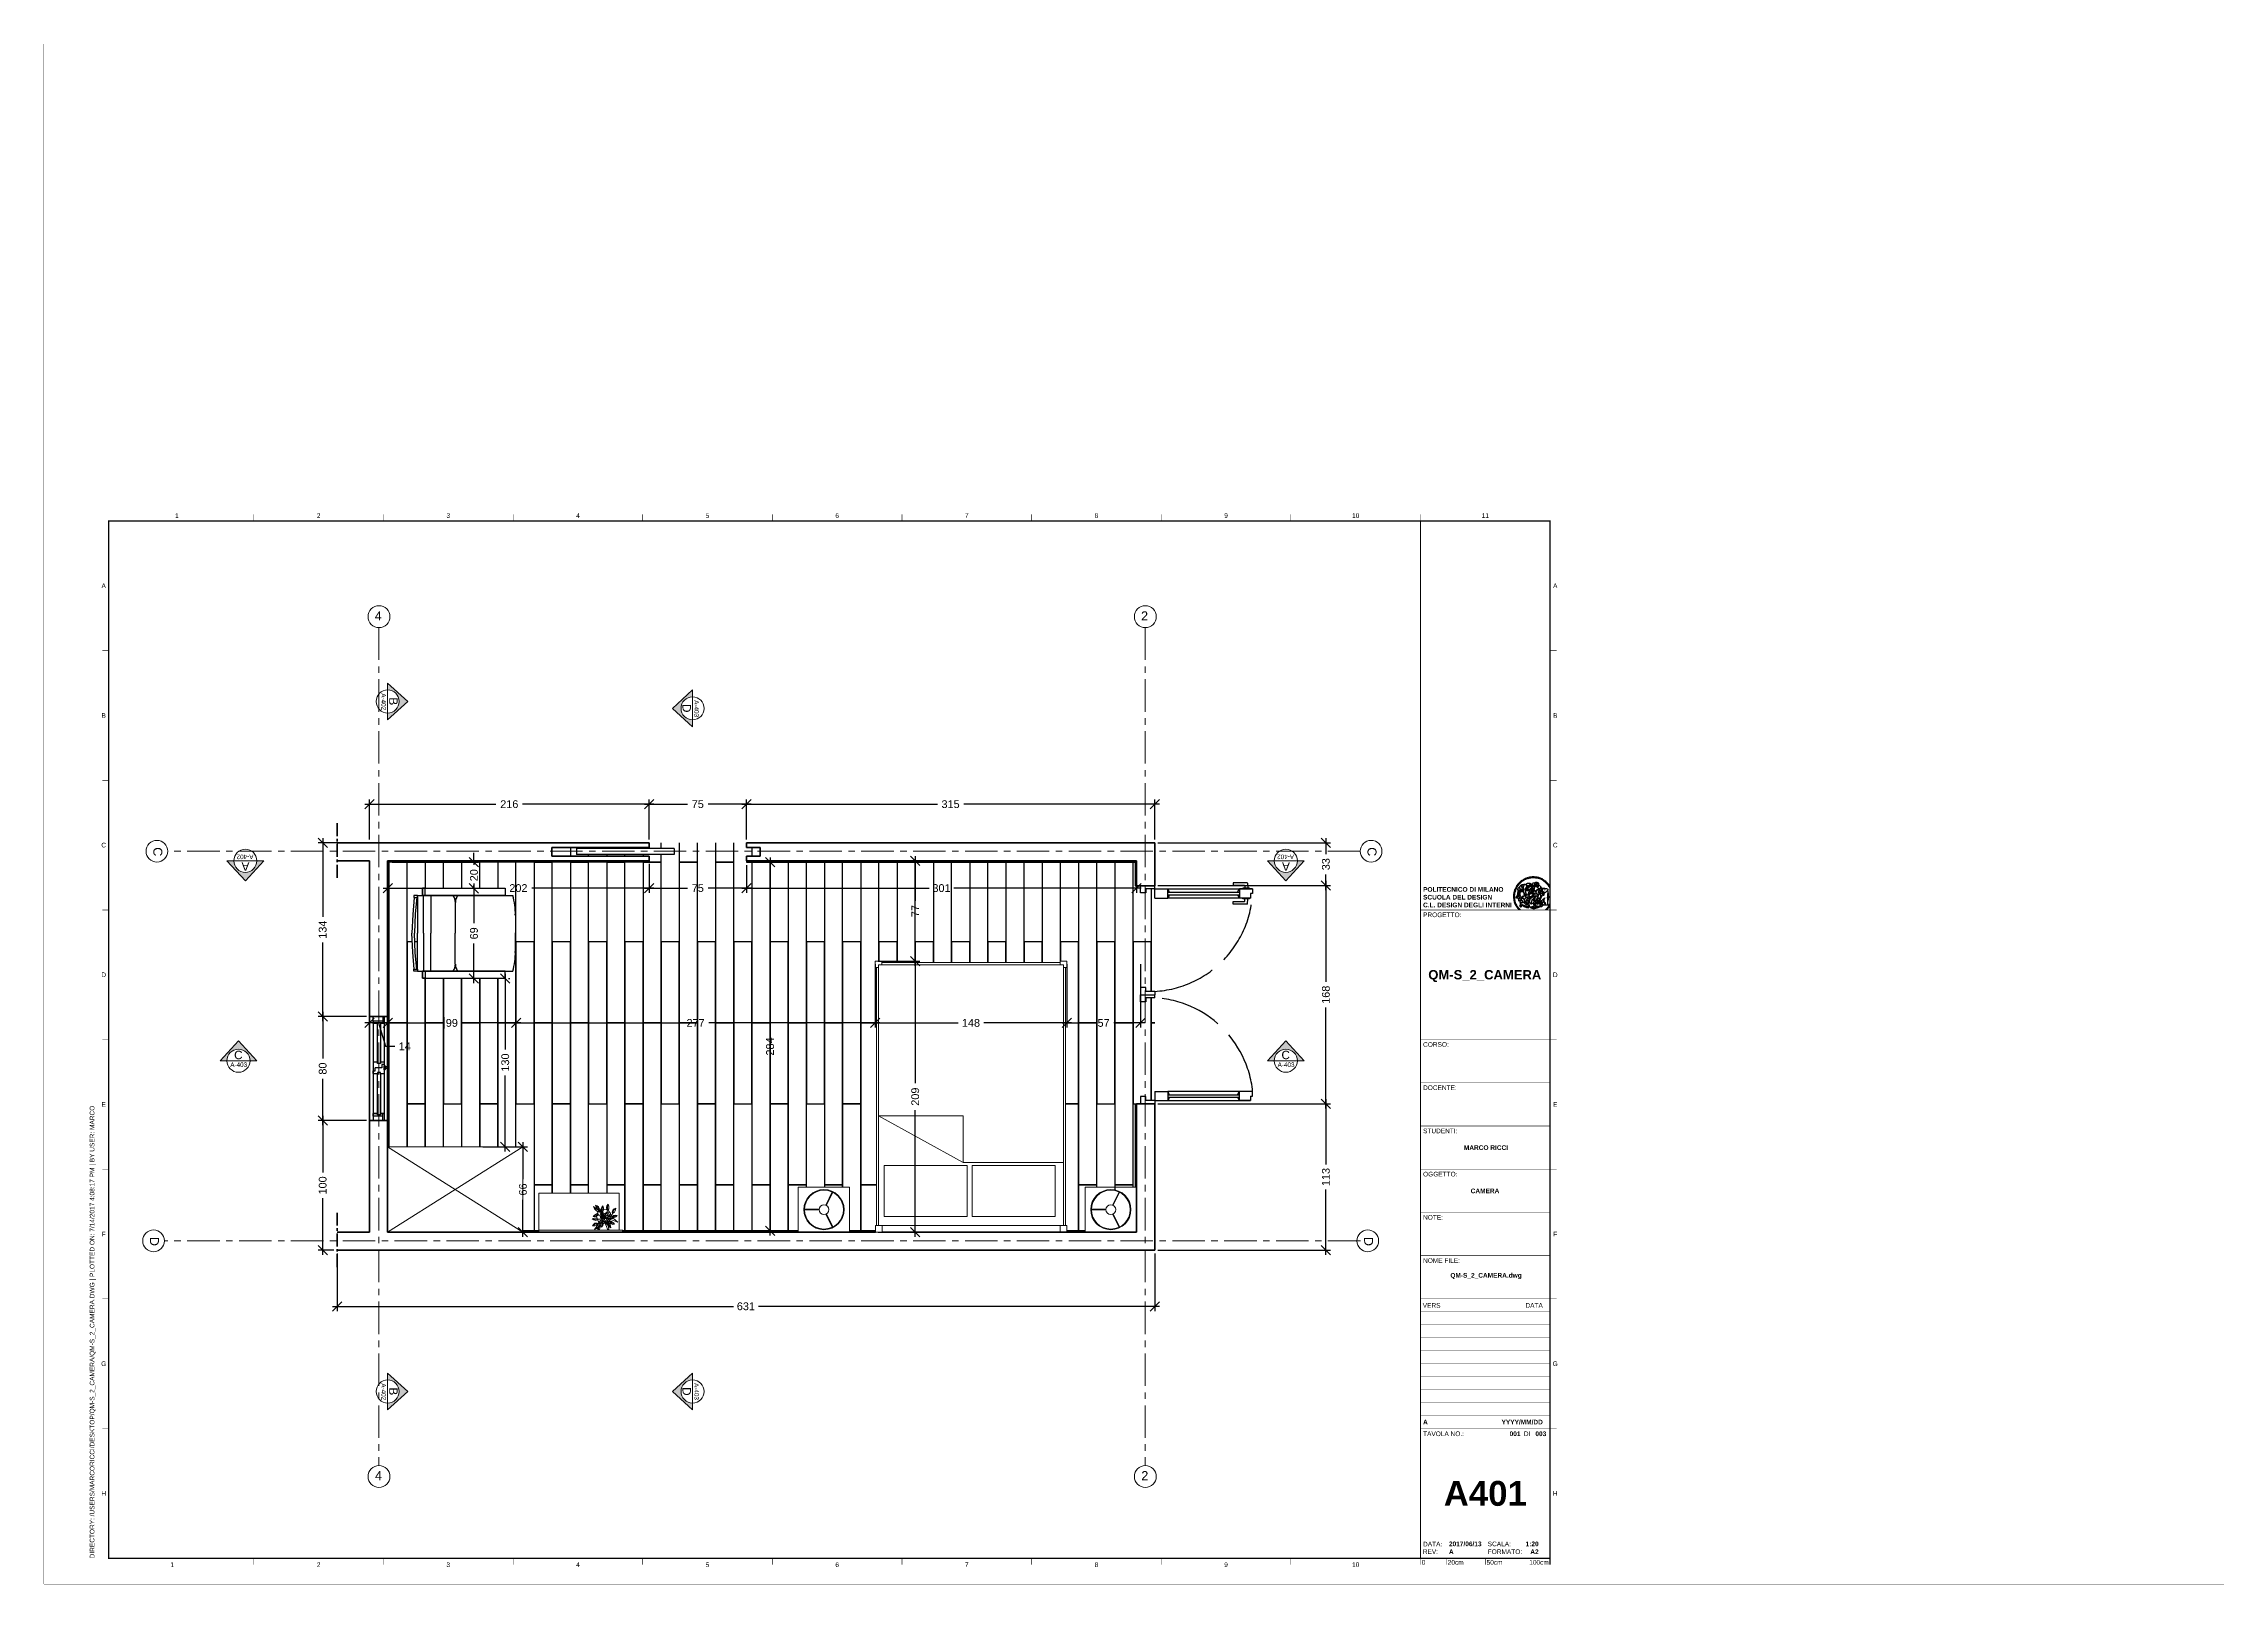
# Paper-space layout 'Layout1' of a CAD drawing. Header units: inches, sheet in millimetres. Extents: x -1 to 840, y -1 to 593.
# The model-space entities are those that its viewports show. They can reach past a viewport. Long polylines and large blocks are cut down to what shows.
import ezdxf
from ezdxf.enums import TextEntityAlignment as Align

# ---------------------------------------------------------------- set-up
doc = ezdxf.new("R2010")
doc.units = ezdxf.units.IN
doc.header["$MEASUREMENT"] = 0
doc.set_wipeout_variables(frame=1)
doc.linetypes.add('ACAD_ISO02W100', pattern=[15, 12, -3])
doc.linetypes.add('CENTERX2', pattern=[4, 2.5, -0.5, 0.5, -0.5])
for name, color, linetype, lineweight in [('A-DOOR-FULL', 4, 'Continuous', 25), ('A-FURN', 9, 'Continuous', 18), ('A-GLAZ-FULL', 140, 'Continuous', 25), ('A-WALL-FULL', 7, 'Continuous', 35), ('G-ANNO-DIM', 3, 'Continuous', 18)]:
    doc.layers.add(name, color=color, linetype=linetype, lineweight=lineweight)
for name, color, linetype in [('ACCESSORI', 2, 'Continuous'), ('G-ANNO-LOGO', 3, 'Continuous'), ('G-ANNO-TEXT', 3, 'Continuous'), ('G-ANNO-TTLB', 3, 'Continuous'), ('PAVIMENTAZIONE', 1, 'Continuous')]:
    doc.layers.add(name, color=color, linetype=linetype)
doc.layers.add('G-ANNO-NPLT', color=210, linetype='Continuous', plot=False)
doc.styles.add('ARIAL', font='Arial.ttf')
doc.styles.add('ARIAL-BOLD', font='Arial Bold.ttf')
doc.styles.add('E-ARIAL', font='Arial.ttf')
doc.dimstyles.new('TICK_36', dxfattribs={"dimtxt": 3, "dimasz": 3.6, "dimexe": 1.8, "dimexo": 1.2, "dimgap": 1.8, "dimtad": 0, "dimdec": 0, "dimzin": 0, "dimdsep": 46, "dimtxsty": 'ARIAL', "dimblk": 'OBLIQUE', "dimcen": 1.8, "dimdle": 1.8, "dimclrd": 256, "dimclrt": 256, "dimadec": 0, "dimazin": 0, "dimtfac": 1, "dimtdec": 0, "dimtmove": 1, "dimatfit": 3, "dimldrblk": 'OPEN90', "dimfxl": 1, "dimtfill": 1, "dimtolj": 1, "dimtzin": 0, "dimarcsym": 0})

# ---------------------------------------------------------------- blocks, each defined once
blk = doc.blocks.new('logoPolimi')
for p, q in [((-2.37, 0.12), (-2.16, 0.11)), ((-2.37, 0.01), (-2.16, 0.01)), ((-2.36, 0.23), (-2.15, 0.21)), ((-2.35, 0.34), (-2.14, 0.31)), ((-2.33, 0.45), (-2.12, 0.41)), ((-2.3, 0.55), (-2.1, 0.51)), ((-2.28, 0.66), (-2.07, 0.6)), ((-2.24, 0.77), (-2.04, 0.7)), ((-2.2, 0.87), (-2.01, 0.79)), ((-2.16, 0.97), (-1.97, 0.89)), ((-2.11, 1.07), (-1.93, 0.98)), ((-2.06, 1.17), (-1.88, 1.07)), ((-2.01, 1.26), (-1.83, 1.15)), ((-1.94, 1.36), (-1.77, 1.24)), ((-1.88, 1.45), (-1.71, 1.32)), ((-1.84, 0.03), (-1.82, 0.35)), ((-1.81, 1.53), (-1.65, 1.4)), ((-1.74, 1.61), (-1.58, 1.47)), ((-1.73, 0.59), (-1.73, 0.59)), ((-1.73, 0.59), (-1.73, 0.59)), ((-1.66, 1.69), (-1.51, 1.54)), ((-1.65, 0.57), (-1.65, 0.57)), ((-1.59, 1.12), (-1.59, 1.12)), ((-1.58, 1.77), (-1.44, 1.61)), ((-1.51, 0.55), (-1.51, 0.55)), ((-1.51, 0.55), (-1.51, 0.55)), ((-1.49, 1.84), (-1.36, 1.68)), ((-1.41, 1.91), (-1.28, 1.74)), ((-1.32, 1.97), (-1.2, 1.8)), ((-1.31, 0.79), (-1.21, 0.75)), ((-1.21, 0.75), (-1.31, 0.79)), ((-1.21, 0.75), (-1.31, 0.79)), ((-1.22, 2.03), (-1.11, 1.85)), ((-1.21, 0.75), (-1.21, 0.75)), ((-1.21, 0.75), (-1.21, 0.75)), ((-1.19, 0.76), (-1.19, 0.76)), ((-1.19, 0.76), (-1.19, 0.76)), ((-1.17, 0.99), (-1.18, 0.99)), ((-1.18, 0.99), (-1.17, 0.99)), ((-1.16, 0.57), (-1.16, 0.57)), ((-1.16, 0.57), (-1.16, 0.57)), ((-1.13, 2.09), (-1.03, 1.9)), ((-1.1, 0.01), (-0.99, 0.06)), ((-0.99, 0.06), (-1.1, 0.01)), ((-0.99, 0.06), (-1.1, 0.01)), ((-1.03, 2.14), (-0.94, 1.95)), ((-0.99, 0.06), (-0.99, 0.06)), ((-0.99, 0.06), (-0.99, 0.06)), ((-0.97, 0.79), (-0.98, 0.79)), ((-0.89, 0.84), (-0.97, 0.79)), ((-0.97, 0.79), (-0.89, 0.84)), ((-0.96, 1.41), (-0.96, 1.41)), ((-0.96, 1.41), (-0.96, 1.41)), ((-0.93, 2.18), (-0.84, 1.99)), ((-0.89, 0.84), (-0.82, 0.87)), ((-0.82, 0.87), (-0.89, 0.84)), ((-0.89, 0.84), (-0.82, 0.87)), ((-0.88, 0.83), (-0.89, 0.84)), ((-0.85, 1.39), (-0.85, 1.39)), ((-0.85, 1.39), (-0.85, 1.39)), ((-0.84, 0.14), (-0.84, 0.14)), ((-0.83, 2.22), (-0.75, 2.03)), ((-0.77, 1.08), (-0.78, 1.08)), ((-0.78, 1.08), (-0.77, 1.08)), ((-0.61, 1.12), (-0.77, 1.08)), ((-0.77, 1.08), (-0.61, 1.12)), ((-0.77, 1.08), (-0.61, 1.12)), ((-0.75, 1.3), (-0.76, 1.29)), ((-0.76, 1.29), (-0.75, 1.3)), ((-0.72, 2.26), (-0.66, 2.06)), ((-0.65, 0.99), (-0.7, 0.96)), ((-0.69, 0.18), (-0.68, 0.18)), ((-0.66, 0.93), (-0.66, 0.93)), ((-0.66, 0.93), (-0.64, 0.93)), ((-0.66, 0.93), (-0.66, 0.93)), ((-0.66, 0.93), (-0.66, 0.93)), ((-0.63, 1.01), (-0.63, 1.01)), ((-0.63, 1.01), (-0.62, 1.01)), ((-0.63, 0.66), (-0.63, 0.66)), ((-0.61, 2.29), (-0.56, 2.09)), ((-0.6, 1.12), (-0.61, 1.12)), ((-0.61, 1.12), (-0.6, 1.12)), ((-0.61, 1.12), (-0.6, 1.12)), ((-0.61, 0.86), (-0.57, 0.85)), ((-0.57, 0.85), (-0.61, 0.86)), ((-0.61, 0.86), (-0.57, 0.85)), ((-0.53, 1.08), (-0.6, 1.12)), ((-0.6, 1.12), (-0.6, 1.11)), ((-0.6, 1.12), (-0.53, 1.08)), ((-0.57, 0.8), (-0.59, 0.8)), ((-0.57, 0.85), (-0.53, 0.84)), ((-0.57, 0.85), (-0.57, 0.85)), ((-0.57, 0.85), (-0.57, 0.85)), ((-0.57, 0.85), (-0.53, 0.84)), ((-0.56, 0.29), (-0.49, 0.48)), ((-0.56, 0.14), (-0.56, 0.29)), ((-0.5, 0.11), (-0.56, 0.14)), ((-0.53, 0.84), (-0.51, 0.84)), ((-0.53, 0.84), (-0.51, 0.84)), ((-0.53, 0.84), (-0.53, 0.84)), ((-0.51, 2.32), (-0.46, 2.11)), ((-0.51, 0.11), (-0.51, 0.11)), ((-0.51, 0.11), (-0.51, 0.11)), ((-0.34, 0.33), (-0.5, 0.11)), ((-0.49, 0.48), (-0.41, 0.55)), ((-0.42, 0.8), (-0.47, 0.79)), ((-0.42, 0.8), (-0.47, 0.79)), ((-0.47, 0.79), (-0.45, 0.76)), ((-0.47, 0.79), (-0.45, 0.76)), ((-0.45, 1.14), (-0.42, 1.11)), ((-0.42, 1.26), (-0.36, 1.22)), ((-0.41, 0.55), (-0.34, 0.49)), ((-0.4, 2.34), (-0.36, 2.13)), ((-0.4, 1.37), (-0.38, 1.38)), ((-0.39, 1.37), (-0.4, 1.37)), ((-0.35, 1.33), (-0.4, 1.37)), ((-0.39, 1.24), (-0.4, 1.23)), ((-0.38, 1.14), (-0.38, 1.14)), ((-0.34, 0.49), (-0.09, 0.48)), ((-0.16, 0.32), (-0.34, 0.33)), ((-0.14, 0.32), (-0.31, 0.34)), ((-0.29, 2.35), (-0.26, 2.14)), ((-0.28, 1.3), (-0.29, 1.3)), ((-0.28, 1.3), (-0.28, 1.3)), ((-0.18, 2.36), (-0.16, 2.15)), ((-0.16, 1.24), (-0.16, 1.25)), ((-0.16, 1.25), (-0.16, 1.25)), ((-0.16, 0.49), (-0.14, 0.64)), ((-0.06, 0.27), (-0.16, 0.32)), ((-0.1, 0.88), (-0.09, 0.87)), ((-0.08, 1.37), (-0.08, 1.38)), ((-0.08, 1.23), (-0.05, 1.21)), ((-0.05, 1.21), (-0.08, 1.23)), ((-0.08, 1.23), (-0.05, 1.21)), ((-0.07, 2.37), (-0.06, 2.16)), ((-0.03, 0.26), (-0.06, 0.27)), ((-0.05, 1.21), (-0.04, 1.21)), ((-0.04, 1.21), (-0.05, 1.21)), ((-0.04, 1.21), (-0.04, 1.21)), ((-0.04, 1.21), (-0.04, 1.21)), ((-0.04, 0.48), (-0.03, 0.26)), ((0.03, 1.15), (0.03, 1.15)), ((0.03, 0.66), (0.03, 0.67)), ((0.04, 2.37), (0.04, 2.16)), ((0.07, 0.58), (0.07, 0.57)), ((0.1, 1.18), (0.1, 1.18)), ((0.1, 0.84), (0.1, 0.84)), ((0.13, 1.32), (0.17, 1.19)), ((0.15, 2.36), (0.14, 2.16)), ((0.14, 0.71), (0.34, 0.65)), ((0.31, 0.56), (0.17, 0.63)), ((0.26, 2.36), (0.24, 2.15)), ((0.27, 1.61), (0.27, 1.61)), ((0.27, 1.61), (0.27, 1.61)), ((0.27, 1.61), (0.27, 1.61)), ((0.29, 1.29), (0.29, 1.29)), ((0.29, 1.29), (0.29, 1.29)), ((0.29, 1.29), (0.29, 1.29)), ((0.29, 1.29), (0.29, 1.29)), ((0.33, 0.49), (0.34, 0.49)), ((0.33, 0.03), (0.35, 0.03)), ((0.33, 0.03), (0.35, 0.03)), ((0.37, 2.34), (0.34, 2.13)), ((0.34, 0.65), (0.34, 0.64)), ((0.35, 0.03), (0.57, 0.06)), ((0.35, 0.03), (0.57, 0.06)), ((0.35, 0.03), (0.35, 0.03)), ((0.35, 0.03), (0.35, 0.03)), ((0.38, 1.36), (0.37, 1.35)), ((0.38, 0.34), (0.37, 0.34)), ((0.38, 0.34), (0.38, 0.34)), ((0.43, 0.67), (0.39, 0.64)), ((0.48, 2.32), (0.44, 2.12)), ((0.49, 1.05), (0.51, 1.13)), ((0.51, 1.13), (0.49, 1.05)), ((0.49, 1.05), (0.51, 1.13)), ((0.51, 1.31), (0.5, 1.29)), ((0.51, 1.13), (0.52, 1.23)), ((0.52, 1.23), (0.51, 1.23)), ((0.51, 1.23), (0.52, 1.23)), ((0.52, 1.23), (0.51, 1.13)), ((0.51, 1.13), (0.52, 1.23)), ((0.52, 1.24), (0.6, 1.37)), ((0.52, 1.23), (0.6, 1.36)), ((0.6, 1.36), (0.52, 1.23)), ((0.52, 1.23), (0.52, 1.23)), ((0.52, 1.23), (0.52, 1.24)), ((0.52, 1.23), (0.52, 1.23)), ((0.55, 1.07), (0.53, 1.06)), ((0.53, 1.04), (0.53, 1.06)), ((0.53, 1.05), (0.53, 1.04)), ((0.59, 2.3), (0.54, 2.09)), ((0.54, 0.3), (0.63, 0.32)), ((0.54, -0.08), (0.61, 0.06)), ((0.61, 0.06), (0.54, -0.08)), ((0.54, -0.08), (0.61, 0.06)), ((0.56, 0.19), (0.59, 0.21)), ((0.57, 1.07), (0.57, 1.07)), ((0.57, 1.07), (0.57, 1.07)), ((0.57, 1.07), (0.57, 1.07)), ((0.57, 1.07), (0.57, 1.07)), ((0.57, 1.07), (0.57, 1.07)), ((0.57, 1.07), (0.57, 1.07)), ((0.57, 1.07), (0.57, 1.07)), ((0.58, 0.3), (0.59, 0.29)), ((0.59, 0.78), (0.59, 0.79)), ((0.59, 0.79), (0.59, 0.79)), ((0.59, 0.79), (0.59, 0.79)), ((0.59, 0.79), (0.59, 0.78)), ((0.61, 0.06), (0.6, 0.07)), ((0.6, 0.07), (0.61, 0.06)), ((0.61, 0.06), (0.61, 0.07)), ((0.62, 0.21), (0.65, 0.22)), ((0.69, 2.27), (0.63, 2.07)), ((0.64, 1.37), (0.65, 1.37)), ((0.69, 0.86), (0.68, 0.86)), ((0.68, 0.86), (0.69, 0.86)), ((0.68, 0.76), (0.68, 0.76)), ((0.8, 2.23), (0.73, 2.03)), ((0.76, 0.26), (0.76, 0.26)), ((0.9, 2.19), (0.82, 2)), ((0.82, 0.35), (0.84, 0.36)), ((0.82, 0.35), (0.82, 0.35)), ((0.84, 0.36), (0.84, 0.37)), ((0.85, 0.34), (1.05, 0.35)), ((1, 2.15), (0.91, 1.96)), ((0.93, 1.05), (0.93, 1.05)), ((0.93, 1.05), (0.93, 1.05)), ((0.93, 1.05), (0.93, 1.04)), ((0.93, 1.05), (0.93, 1.05)), ((0.97, 0.66), (0.96, 0.66)), ((1.01, 0.97), (0.98, 0.96)), ((1.1, 2.1), (1, 1.91)), ((1.2, 2.04), (1.09, 1.86)), ((1.17, 0.96), (1.17, 0.95)), ((1.17, 0.95), (1.17, 0.95)), ((1.29, 1.99), (1.18, 1.81)), ((1.38, 1.92), (1.26, 1.75)), ((1.34, 0.37), (1.26, 0.04)), ((1.27, 0.37), (1.27, 0.38)), ((1.28, 0.95), (1.28, 0.95)), ((1.47, 1.86), (1.34, 1.69)), ((1.37, 0.73), (1.46, 0.81)), ((1.41, 0.4), (1.41, 0.41)), ((1.56, 1.79), (1.42, 1.63)), ((1.64, 1.71), (1.49, 1.56)), ((1.49, 0.9), (1.57, 0.92)), ((1.72, 1.63), (1.56, 1.49)), ((1.67, 0.6), (1.57, 0.53)), ((1.79, 1.55), (1.63, 1.41)), ((1.86, 1.47), (1.7, 1.34)), ((1.93, 1.38), (1.76, 1.26)), ((1.99, 1.29), (1.81, 1.17)), ((2.05, 1.19), (1.87, 1.09)), ((2.1, 1.1), (1.92, 1)), ((2.15, 1), (1.96, 0.91)), ((2.19, 0.9), (2, 0.82)), ((2.23, 0.79), (2.04, 0.72)), ((2.27, 0.69), (2.07, 0.63)), ((2.3, 0.58), (2.09, 0.53)), ((2.32, 0.47), (2.12, 0.43)), ((2.34, 0.37), (2.13, 0.33)), ((2.36, 0.26), (2.15, 0.23)), ((2.37, 0.15), (2.16, 0.13)), ((2.37, 0.04), (2.16, 0.03)), ((-2.37, -0.1), (-2.16, -0.09)), ((-2.36, -0.21), (-2.15, -0.19)), ((-2.35, -0.32), (-2.14, -0.29)), ((-2.33, -0.43), (-2.12, -0.39)), ((-2.31, -0.54), (-2.1, -0.49)), ((-2.28, -0.65), (-2.08, -0.59)), ((-2.25, -0.75), (-2.05, -0.69)), ((-2.21, -0.86), (-2.02, -0.78)), ((-2.17, -0.96), (-1.98, -0.87)), ((-2.12, -1.06), (-1.93, -0.96)), ((-2.07, -1.16), (-1.89, -1.05)), ((-2.04, -0.15), (-1.97, -0.2)), ((-2.01, -1.25), (-1.84, -1.14)), ((-1.95, -1.34), (-1.78, -1.22)), ((-1.89, -1.43), (-1.72, -1.31)), ((-1.82, -1.52), (-1.66, -1.38)), ((-1.75, -1.6), (-1.59, -1.46)), ((-1.67, -1.68), (-1.52, -1.53)), ((-1.58, -0.12), (-1.6, -0.18)), ((-1.6, -0.18), (-1.58, -0.28)), ((-1.57, -0.54), (-1.59, -0.54)), ((-1.59, -0.54), (-1.59, -0.54)), ((-1.59, -1.76), (-1.45, -1.6)), ((-1.56, -0.32), (-1.56, -0.31)), ((-1.56, -0.31), (-1.56, -0.31)), ((-1.53, -0.65), (-1.53, -0.65)), ((-1.53, -0.65), (-1.53, -0.65)), ((-1.51, -1.83), (-1.37, -1.67)), ((-1.48, -0.86), (-1.48, -0.85)), ((-1.42, -0.37), (-1.42, -0.37)), ((-1.42, -1.9), (-1.29, -1.73)), ((-1.38, -0.46), (-1.38, -0.46)), ((-1.33, -1.96), (-1.21, -1.79)), ((-1.31, -0.24), (-1.31, -0.23)), ((-1.31, -0.23), (-1.31, -0.24)), ((-1.24, -2.02), (-1.13, -1.84)), ((-1.23, -0.19), (-1.23, -0.19)), ((-1.23, -0.19), (-1.23, -0.19)), ((-1.23, -0.19), (-1.23, -0.19)), ((-1.23, -0.19), (-1.23, -0.19)), ((-1.14, -2.08), (-1.04, -1.89)), ((-1.04, -2.13), (-0.95, -1.94)), ((-1.01, -0.39), (-1.02, -0.39)), ((-1.02, -0.39), (-1.01, -0.39)), ((-1.02, -0.7), (-1.02, -0.7)), ((-1.02, -0.7), (-1.02, -0.7)), ((-1.02, -0.7), (-1.02, -0.7)), ((-0.94, -2.18), (-0.86, -1.98)), ((-0.84, -2.22), (-0.77, -2.02)), ((-0.79, -0.51), (-0.83, -0.58)), ((-0.83, -0.58), (-0.79, -0.51)), ((-0.83, -0.58), (-0.79, -0.51)), ((-0.78, -1.05), (-0.83, -0.94)), ((-0.83, -0.94), (-0.78, -1.05)), ((-0.83, -0.94), (-0.83, -0.94)), ((-0.83, -0.94), (-0.78, -1.05)), ((-0.82, -1.23), (-0.82, -1.23)), ((-0.82, -1.23), (-0.77, -1.23)), ((-0.77, -1.23), (-0.82, -1.23)), ((-0.82, -1.23), (-0.82, -1.23)), ((-0.77, -1.23), (-0.82, -1.23)), ((-0.75, -0.96), (-0.8, -0.89)), ((-0.8, -0.89), (-0.79, -0.92)), ((-0.79, -0.92), (-0.8, -0.89)), ((-0.8, -0.89), (-0.75, -0.96)), ((-0.79, -0.92), (-0.8, -0.89)), ((-0.8, -0.89), (-0.8, -0.89)), ((-0.8, -0.89), (-0.75, -0.96)), ((-0.79, -0.92), (-0.78, -0.95)), ((-0.78, -0.95), (-0.79, -0.92)), ((-0.78, -0.95), (-0.79, -0.92)), ((-0.77, -0.49), (-0.78, -0.48)), ((-0.78, -0.48), (-0.77, -0.49)), ((-0.78, -0.95), (-0.76, -1)), ((-0.76, -1), (-0.78, -0.95)), ((-0.76, -1), (-0.78, -0.95)), ((-0.71, -0.89), (-0.75, -0.87)), ((-0.75, -0.87), (-0.71, -0.89)), ((-0.75, -0.87), (-0.71, -0.89)), ((-0.72, -1.01), (-0.75, -0.96)), ((-0.75, -0.96), (-0.72, -1.01)), ((-0.75, -0.96), (-0.72, -1.01)), ((-0.74, -2.25), (-0.67, -2.05)), ((-0.64, -0.93), (-0.71, -0.89)), ((-0.71, -0.89), (-0.64, -0.93)), ((-0.71, -0.89), (-0.64, -0.93)), ((-0.66, -0.53), (-0.66, -0.53)), ((-0.66, -0.53), (-0.66, -0.53)), ((-0.66, -0.53), (-0.66, -0.53)), ((-0.63, -2.29), (-0.57, -2.08)), ((-0.52, -2.31), (-0.48, -2.11)), ((-0.39, -0.81), (-0.51, -0.69)), ((-0.51, -1.04), (-0.5, -1.04)), ((-0.48, -0.42), (-0.48, -0.42)), ((-0.48, -0.42), (-0.48, -0.42)), ((-0.48, -0.42), (-0.48, -0.42)), ((-0.42, -2.33), (-0.38, -2.13)), ((-0.41, -0.51), (-0.41, -0.51)), ((-0.38, -0.05), (-0.39, -0.12)), ((-0.39, -0.12), (-0.37, -0.1)), ((-0.35, -0.14), (-0.37, -0.08)), ((-0.37, -0.09), (-0.37, -0.09)), ((-0.33, -0.12), (-0.35, -0.14)), ((-0.32, -0.14), (-0.35, -0.14)), ((-0.35, -0.18), (-0.34, -0.22)), ((-0.34, -0.08), (-0.29, -0.16)), ((-0.34, -0.22), (-0.34, -0.22)), ((-0.27, -0.17), (-0.32, -0.14)), ((-0.31, -2.35), (-0.28, -2.14)), ((-0.25, -0.91), (-0.26, -0.9)), ((-0.26, -1.29), (0.1, -1.2)), ((0.1, -1.2), (-0.26, -1.29)), ((0.08, -1.4), (-0.26, -1.29)), ((-0.26, -1.29), (0.08, -1.4)), ((-0.26, -1.38), (-0.26, -1.29)), ((-0.26, -1.29), (-0.26, -1.29)), ((-0.26, -1.29), (-0.26, -1.38)), ((-0.26, -1.29), (0.08, -1.4)), ((-0.26, -1.29), (-0.26, -1.29)), ((0.08, -1.49), (-0.26, -1.38)), ((-0.26, -1.38), (0.09, -1.49)), ((-0.2, -2.36), (-0.18, -2.15)), ((-0.14, -0.15), (-0.16, -0.13)), ((-0.11, -0.04), (-0.12, -0.05)), ((-0.09, -2.37), (-0.08, -2.16)), ((-0.04, -0.41), (-0.01, -0.44)), ((-0.01, -0.44), (-0.04, -0.41)), ((-0.04, -0.41), (-0.01, -0.44)), ((0.03, -2.37), (0.02, -2.16)), ((0.07, -0.84), (0.07, -0.84)), ((0.07, -0.84), (0.07, -0.84)), ((0.1, -1.2), (0.08, -1.32)), ((0.08, -1.32), (0.13, -1.2)), ((0.08, -1.4), (0.72, -1.22)), ((0.72, -1.22), (0.08, -1.4)), ((0.08, -1.4), (0.72, -1.22)), ((0.72, -1.31), (0.08, -1.49)), ((0.08, -1.44), (0.08, -1.4)), ((0.08, -1.4), (0.08, -1.44)), ((0.08, -1.4), (0.08, -1.49)), ((0.08, -1.49), (0.08, -1.44)), ((0.08, -1.44), (0.08, -1.44)), ((0.08, -1.44), (0.08, -1.45)), ((0.08, -1.45), (0.08, -1.46)), ((0.08, -1.46), (0.08, -1.49)), ((0.1, -1.01), (0.09, -0.86)), ((0.1, -1.01), (0.09, -0.86)), ((0.09, -1.49), (0.72, -1.31)), ((0.1, -1.2), (0.12, -1.04)), ((0.12, -1.04), (0.1, -1.2)), ((0.13, -1.2), (0.1, -1.2)), ((0.1, -1.2), (0.13, -1.2)), ((0.13, -1.2), (0.1, -1.2)), ((0.1, -1.2), (0.1, -1.2)), ((0.11, -0.44), (0.11, -0.44)), ((0.11, -0.44), (0.11, -0.44)), ((0.12, -0.21), (0.12, -0.21)), ((0.12, -0.21), (0.12, -0.21)), ((0.12, -0.21), (0.12, -0.21)), ((0.12, -0.21), (0.12, -0.21)), ((0.12, -0.21), (0.12, -0.21)), ((0.12, -0.21), (0.12, -0.21)), ((0.12, -0.21), (0.12, -0.21)), ((0.12, -0.21), (0.12, -0.21)), ((0.12, -0.21), (0.12, -0.21)), ((0.12, -0.21), (0.12, -0.21)), ((0.12, -0.21), (0.12, -0.21)), ((0.12, -0.21), (0.12, -0.21)), ((0.12, -0.21), (0.12, -0.21)), ((0.12, -0.56), (0.14, -0.53)), ((0.14, -0.53), (0.12, -0.56)), ((0.12, -0.56), (0.14, -0.53)), ((0.12, -1.04), (0.12, -1.04)), ((0.12, -1.04), (0.12, -1.04)), ((0.12, -1.04), (0.12, -1.04)), ((0.14, -2.37), (0.12, -2.16)), ((0.21, -0.99), (0.13, -1.2)), ((0.13, -1.2), (0.21, -0.99)), ((0.36, -1.14), (0.13, -1.2)), ((0.13, -1.2), (0.26, -1.17)), ((0.14, -0.53), (0.16, -0.49)), ((0.16, -0.49), (0.14, -0.53)), ((0.14, -0.53), (0.16, -0.49)), ((0.16, -0.49), (0.16, -0.49)), ((0.16, -0.49), (0.16, -0.49)), ((0.28, -1.19), (0.21, -0.99)), ((0.21, -0.99), (0.31, -1.27)), ((0.25, -2.36), (0.22, -2.15)), ((0.24, -0.17), (0.24, -0.16)), ((0.24, -0.16), (0.24, -0.17)), ((0.25, -0.84), (0.25, -0.88)), ((0.25, -0.88), (0.25, -0.84)), ((0.25, -0.88), (0.25, -0.84)), ((0.25, -0.88), (0.29, -1.17)), ((0.26, -0.88), (0.25, -0.88)), ((0.31, -1.27), (0.25, -0.88)), ((0.26, -1.17), (0.28, -1.16)), ((0.28, -1.16), (0.36, -1.14)), ((0.29, -1.17), (0.28, -1.19)), ((0.35, -2.34), (0.32, -2.14)), ((0.36, -1.14), (0.72, -1.22)), ((0.72, -1.22), (0.36, -1.14)), ((0.46, -2.32), (0.42, -2.12)), ((0.49, -0.31), (0.49, -0.31)), ((0.49, -0.31), (0.49, -0.31)), ((0.5, -0.27), (0.5, -0.27)), ((0.51, -0.27), (0.51, -0.27)), ((0.57, -2.3), (0.52, -2.1)), ((0.68, -2.27), (0.62, -2.07)), ((0.78, -2.24), (0.71, -2.04)), ((0.72, -0.81), (0.75, -0.89)), ((0.72, -1.22), (0.72, -1.31)), ((0.72, -1.31), (0.72, -1.22)), ((0.74, -0.23), (0.74, -0.23)), ((0.74, -0.23), (0.75, -0.24)), ((0.75, -0.23), (0.75, -0.23)), ((0.89, -2.2), (0.81, -2)), ((0.86, -0.25), (0.82, -0.34)), ((0.87, -0.22), (0.86, -0.23)), ((0.87, -0.22), (0.86, -0.25)), ((0.99, -2.15), (0.9, -1.96)), ((0.96, -0.58), (0.96, -0.57)), ((1.09, -2.11), (0.99, -1.92)), ((1.05, -1.05), (1.04, -1.05)), ((1.19, -2.05), (1.08, -1.87)), ((1.28, -2), (1.17, -1.82)), ((1.37, -1.93), (1.25, -1.76)), ((1.31, -0.27), (1.3, -0.26)), ((1.3, -0.26), (1.3, -0.26)), ((1.3, -0.26), (1.3, -0.26)), ((1.3, -0.26), (1.31, -0.27)), ((1.3, -0.26), (1.3, -0.26)), ((1.46, -1.87), (1.33, -1.7)), ((1.54, -1.8), (1.41, -1.64)), ((1.63, -1.72), (1.48, -1.57)), ((1.71, -1.65), (1.55, -1.5)), ((1.78, -1.57), (1.62, -1.43)), ((1.85, -1.48), (1.69, -1.35)), ((1.92, -1.39), (1.75, -1.27)), ((1.98, -1.3), (1.81, -1.19)), ((2.04, -1.21), (1.86, -1.1)), ((2.09, -1.11), (1.91, -1.01)), ((2.14, -1.01), (1.95, -0.92)), ((2.19, -0.91), (1.99, -0.83)), ((2.23, -0.81), (2.03, -0.74)), ((2.26, -0.7), (2.06, -0.64)), ((2.29, -0.6), (2.09, -0.55)), ((2.32, -0.49), (2.11, -0.45)), ((2.34, -0.38), (2.13, -0.35)), ((2.35, -0.27), (2.15, -0.25)), ((2.37, -0.08), (2.16, -0.07)), ((2.36, -0.16), (2.16, -0.15))]:
    blk.add_line(p, q)
for points in [[(-1.9, 0.12), (-1.94, 0.02), (-2.05, -0.09), (-2.05, -0.09)], [(-1.86, 0.38), (-1.86, 0.38), (-1.87, 0.19), (-1.9, 0.12)], [(-1.76, 0.6), (-1.76, 0.6), (-1.84, 0.57), (-1.86, 0.38)], [(-1.86, -0.04), (-1.84, 0.02), (-1.84, 0.03), (-1.84, 0.03)], [(-1.82, 0.78), (-1.83, 0.8), (-1.85, 0.86), (-1.83, 0.88)], [(-1.82, 0.78), (-1.83, 0.8), (-1.85, 0.86), (-1.83, 0.88)], [(-1.83, 0.88), (-1.81, 0.9), (-1.76, 0.96), (-1.76, 0.96)], [(-1.83, 0.88), (-1.81, 0.9), (-1.76, 0.96), (-1.76, 0.96)], [(-1.76, 0.6), (-1.83, 0.7), (-1.78, 0.74), (-1.78, 0.74)], [(-1.78, 0.74), (-1.79, 0.74), (-1.83, 0.7), (-1.76, 0.6)], [(-1.78, 0.74), (-1.8, 0.76), (-1.81, 0.78), (-1.82, 0.78)], [(-1.78, 0.74), (-1.8, 0.76), (-1.81, 0.78), (-1.82, 0.78)], [(-1.82, 0.35), (-1.81, 0.5), (-1.73, 0.59), (-1.73, 0.59)], [(-1.82, -0.19), (-1.73, -0.07), (-1.75, 0.14), (-1.75, 0.3)], [(-1.75, 0.33), (-1.75, 0.17), (-1.73, -0.05), (-1.8, -0.17)], [(-1.78, 0.74), (-1.75, 0.72), (-1.72, 0.69), (-1.68, 0.7)], [(-1.68, 0.7), (-1.72, 0.69), (-1.75, 0.72), (-1.78, 0.74)], [(-1.68, 0.7), (-1.72, 0.69), (-1.75, 0.72), (-1.78, 0.74)], [(-1.78, 0.74), (-1.78, 0.74), (-1.78, 0.74), (-1.78, 0.74)], [(-1.76, 0.96), (-1.68, 1.1), (-1.59, 1.12), (-1.59, 1.12)], [(-1.76, 0.96), (-1.68, 1.1), (-1.6, 1.12), (-1.6, 1.12)], [(-1.73, 0.59), (-1.74, 0.59), (-1.75, 0.6), (-1.76, 0.6)], [(-1.73, 0.59), (-1.74, 0.59), (-1.75, 0.6), (-1.76, 0.6)], [(-1.75, 0.3), (-1.76, 0.47), (-1.65, 0.57), (-1.65, 0.57)], [(-1.65, 0.57), (-1.65, 0.57), (-1.76, 0.5), (-1.75, 0.33)], [(-1.65, 0.57), (-1.68, 0.58), (-1.7, 0.58), (-1.73, 0.59)], [(-1.65, 0.57), (-1.68, 0.58), (-1.7, 0.58), (-1.73, 0.59)], [(-1.5, 0.71), (-1.53, 0.74), (-1.61, 0.71), (-1.68, 0.7)], [(-1.68, 0.7), (-1.61, 0.71), (-1.53, 0.73), (-1.5, 0.71)], [(-1.5, 0.71), (-1.53, 0.73), (-1.61, 0.71), (-1.68, 0.7)], [(-1.51, 0.55), (-1.56, 0.56), (-1.61, 0.56), (-1.65, 0.57)], [(-1.65, 0.57), (-1.61, 0.56), (-1.56, 0.56), (-1.51, 0.55)], [(-1.51, 0.55), (-1.56, 0.56), (-1.61, 0.56), (-1.65, 0.57)], [(-1.59, 1.12), (-1.6, 1.06), (-1.61, 0.99), (-1.61, 0.97)], [(-1.61, 0.97), (-1.61, 0.99), (-1.6, 1.06), (-1.59, 1.12)], [(-1.61, 0.97), (-1.61, 0.99), (-1.6, 1.06), (-1.59, 1.12)], [(-1.61, 0.97), (-1.61, 0.95), (-1.56, 0.88), (-1.54, 0.87)], [(-1.54, 0.87), (-1.56, 0.88), (-1.61, 0.95), (-1.61, 0.97)], [(-1.54, 0.87), (-1.56, 0.88), (-1.61, 0.96), (-1.61, 0.97)], [(-1.59, 1.12), (-1.59, 1.13), (-1.59, 1.15), (-1.58, 1.16)], [(-1.59, 1.12), (-1.59, 1.13), (-1.59, 1.15), (-1.58, 1.16)], [(-1.58, 1.16), (-1.57, 1.21), (-1.52, 1.23), (-1.49, 1.25)], [(-1.58, 1.16), (-1.57, 1.21), (-1.52, 1.23), (-1.49, 1.25)], [(-1.58, 0.36), (-1.58, 0.48), (-1.51, 0.55), (-1.51, 0.55)], [(-1.51, 0.55), (-1.51, 0.55), (-1.58, 0.48), (-1.58, 0.36)], [(-1.51, 0.55), (-1.51, 0.55), (-1.58, 0.48), (-1.58, 0.36)], [(-1.55, 0.04), (-1.55, 0.08), (-1.58, 0.25), (-1.58, 0.36)], [(-1.58, 0.36), (-1.58, 0.25), (-1.55, 0.08), (-1.55, 0.04)], [(-1.58, 0.36), (-1.58, 0.25), (-1.55, 0.08), (-1.55, 0.04)], [(-1.58, -0.12), (-1.57, -0.06), (-1.55, 0.02), (-1.55, 0.04)], [(-1.55, 0.04), (-1.55, 0.02), (-1.57, -0.06), (-1.58, -0.12)], [(-1.55, 0.04), (-1.55, 0.02), (-1.56, -0.04), (-1.57, -0.1)], [(-1.54, 0.87), (-1.52, 0.85), (-1.47, 0.83), (-1.44, 0.83)], [(-1.44, 0.83), (-1.47, 0.83), (-1.52, 0.85), (-1.54, 0.87)], [(-1.45, 0.83), (-1.47, 0.83), (-1.52, 0.85), (-1.54, 0.87)], [(-1.51, 0.55), (-1.33, 0.54), (-1.16, 0.57), (-1.16, 0.57)], [(-1.16, 0.57), (-1.16, 0.57), (-1.33, 0.54), (-1.51, 0.55)], [(-1.16, 0.57), (-1.16, 0.57), (-1.33, 0.54), (-1.51, 0.55)], [(-1.5, 0.71), (-1.46, 0.68), (-1.4, 0.62), (-1.33, 0.66)], [(-1.33, 0.66), (-1.4, 0.62), (-1.46, 0.68), (-1.5, 0.71)], [(-1.33, 0.66), (-1.4, 0.62), (-1.46, 0.68), (-1.5, 0.71)], [(-1.49, 1.25), (-1.46, 1.26), (-1.42, 1.33), (-1.39, 1.36)], [(-1.49, 1.25), (-1.46, 1.27), (-1.43, 1.34), (-1.39, 1.36)], [(-1.31, 0.79), (-1.33, 0.79), (-1.42, 0.83), (-1.45, 0.83)], [(-1.44, 0.83), (-1.42, 0.83), (-1.33, 0.79), (-1.31, 0.79)], [(-1.31, 0.79), (-1.33, 0.79), (-1.42, 0.83), (-1.44, 0.83)], [(-1.35, 1.1), (-1.4, 1.17), (-1.36, 1.23), (-1.29, 1.31)], [(-1.29, 1.31), (-1.36, 1.23), (-1.4, 1.17), (-1.35, 1.1)], [(-1.35, 1.1), (-1.4, 1.17), (-1.36, 1.23), (-1.29, 1.31)], [(-1.39, 1.36), (-1.35, 1.38), (-1.26, 1.4), (-1.19, 1.41)], [(-1.39, 1.36), (-1.35, 1.38), (-1.26, 1.4), (-1.19, 1.41)], [(-1.18, 0.99), (-1.24, 0.97), (-1.3, 1.03), (-1.35, 1.1)], [(-1.35, 1.1), (-1.3, 1.03), (-1.24, 0.97), (-1.18, 0.99)], [(-1.18, 1), (-1.24, 0.97), (-1.3, 1.03), (-1.35, 1.1)], [(-1.33, 0.66), (-1.28, 0.7), (-1.23, 0.73), (-1.21, 0.75)], [(-1.21, 0.75), (-1.23, 0.73), (-1.28, 0.7), (-1.33, 0.66)], [(-1.21, 0.75), (-1.23, 0.73), (-1.28, 0.7), (-1.33, 0.66)], [(-1.29, 1.31), (-1.22, 1.39), (-1.01, 1.41), (-0.96, 1.41)], [(-0.96, 1.41), (-1.01, 1.41), (-1.22, 1.39), (-1.29, 1.31)], [(-1.29, 1.31), (-1.22, 1.39), (-1.01, 1.41), (-0.96, 1.41)], [(-1.24, -0.02), (-1.21, -0.01), (-1.1, 0.01), (-1.1, 0.01)], [(-1.1, 0.01), (-1.1, 0.01), (-1.21, -0.01), (-1.24, -0.02)], [(-1.1, 0.01), (-1.1, 0.01), (-1.21, -0.01), (-1.24, -0.02)], [(-1.21, 0.75), (-1.2, 0.75), (-1.19, 0.76), (-1.19, 0.76)], [(-1.19, 0.76), (-1.19, 0.76), (-1.2, 0.75), (-1.21, 0.75)], [(-1.19, 0.76), (-1.19, 0.76), (-1.2, 0.76), (-1.21, 0.75)], [(-1.19, 1.41), (-1.11, 1.43), (-0.97, 1.41), (-0.97, 1.41)], [(-1.19, 1.41), (-1.12, 1.43), (-0.98, 1.41), (-0.98, 1.41)], [(-1.19, 0.76), (-1.19, 0.77), (-1.18, 0.78), (-1.18, 0.79)], [(-1.18, 0.79), (-1.18, 0.78), (-1.19, 0.77), (-1.19, 0.76)], [(-1.19, 0.76), (-1.19, 0.77), (-1.19, 0.78), (-1.18, 0.79)], [(-1.18, 0.68), (-1.18, 0.68), (-1.19, 0.71), (-1.19, 0.76)], [(-1.19, 0.76), (-1.19, 0.71), (-1.18, 0.68), (-1.18, 0.68)], [(-1.18, 0.68), (-1.18, 0.68), (-1.19, 0.71), (-1.19, 0.76)], [(-1.18, 0.97), (-1.18, 0.97), (-1.18, 0.98), (-1.17, 0.99)], [(-1.17, 0.99), (-1.18, 0.98), (-1.18, 0.97), (-1.18, 0.97)], [(-1.18, 0.97), (-1.18, 0.97), (-1.18, 0.98), (-1.17, 0.99)], [(-1.18, 0.79), (-1.17, 0.86), (-1.18, 0.95), (-1.18, 0.97)], [(-1.18, 0.97), (-1.18, 0.95), (-1.17, 0.86), (-1.18, 0.79)], [(-1.18, 0.79), (-1.17, 0.86), (-1.18, 0.95), (-1.18, 0.97)], [(-1.16, 0.57), (-1.17, 0.6), (-1.18, 0.64), (-1.18, 0.68)], [(-1.18, 0.68), (-1.18, 0.64), (-1.17, 0.6), (-1.16, 0.57)], [(-1.16, 0.57), (-1.17, 0.6), (-1.18, 0.64), (-1.18, 0.68)], [(-1.17, 0.99), (-1.17, 1.03), (-1.16, 1.09), (-1.14, 1.13)], [(-1.09, 0.42), (-1.1, 0.44), (-1.14, 0.48), (-1.16, 0.57)], [(-1.16, 0.57), (-1.14, 0.48), (-1.1, 0.44), (-1.09, 0.42)], [(-1.09, 0.42), (-1.1, 0.44), (-1.14, 0.48), (-1.16, 0.57)], [(-1.14, 1.13), (-1.12, 1.18), (-1.05, 1.31), (-1.05, 1.31)], [(-1.12, 0.46), (-1.12, 0.46), (-1.13, 0.38), (-1.11, 0.26)], [(-1.11, 0.26), (-1.08, 0.14), (-1.05, 0.03), (-1.05, 0.03)], [(-1.02, 0.32), (-1.02, 0.32), (-1.08, 0.4), (-1.09, 0.42)], [(-1.09, 0.42), (-1.08, 0.4), (-1.02, 0.32), (-1.02, 0.32)], [(-1.02, 0.32), (-1.02, 0.32), (-1.08, 0.4), (-1.09, 0.42)], [(-0.98, 0.2), (-0.98, 0.21), (-1.02, 0.32), (-1.02, 0.32)], [(-1.02, 0.32), (-1.02, 0.32), (-0.98, 0.21), (-0.98, 0.2)], [(-0.98, 0.2), (-0.98, 0.21), (-1.02, 0.32), (-1.02, 0.32)], [(-1.01, 0.12), (-1, 0.16), (-0.98, 0.19), (-0.98, 0.2)], [(-0.98, 0.2), (-0.98, 0.19), (-1, 0.16), (-1.01, 0.12)], [(-1.01, 0.12), (-1, 0.16), (-0.98, 0.19), (-0.98, 0.2)], [(-0.99, 0.06), (-1, 0.07), (-1.01, 0.1), (-1.01, 0.12)], [(-1.01, 0.12), (-1.01, 0.1), (-1, 0.07), (-0.99, 0.06)], [(-0.99, 0.06), (-1, 0.07), (-1.01, 0.1), (-1.01, 0.12)], [(-0.99, 0.06), (-0.99, 0.06), (-0.99, 0.06), (-0.98, 0.05)], [(-0.98, 0.05), (-0.99, 0.06), (-0.99, 0.06), (-0.99, 0.06)], [(-0.99, 0.05), (-0.99, 0.06), (-0.99, 0.06), (-0.99, 0.06)], [(-0.95, 0.02), (-0.96, 0.03), (-0.97, 0.04), (-0.99, 0.05)], [(-0.98, 1.41), (-0.98, 1.41), (-0.97, 1.41), (-0.96, 1.41)], [(-0.98, 0.81), (-0.94, 0.85), (-0.92, 0.93), (-0.91, 0.97)], [(-0.91, 0.97), (-0.92, 0.93), (-0.94, 0.85), (-0.98, 0.81)], [(-0.91, 0.97), (-0.92, 0.93), (-0.94, 0.85), (-0.98, 0.81)], [(-0.98, 0.79), (-0.98, 0.81), (-0.98, 0.81), (-0.98, 0.81)], [(-0.98, 0.81), (-0.98, 0.81), (-0.98, 0.81), (-0.98, 0.79)], [(-0.98, 0.81), (-0.98, 0.81), (-0.98, 0.81), (-0.98, 0.79)], [(-0.98, 0.79), (-0.98, 0.79), (-0.98, 0.78), (-0.97, 0.77)], [(-0.98, 0.79), (-0.98, 0.79), (-0.98, 0.78), (-0.97, 0.77)], [(-0.98, 0.05), (-0.97, 0.04), (-0.96, 0.03), (-0.95, 0.02)], [(-0.95, 0.02), (-0.96, 0.03), (-0.97, 0.04), (-0.98, 0.05)], [(-0.97, 1.41), (-0.97, 1.41), (-0.97, 1.41), (-0.96, 1.41)], [(-0.97, 0.77), (-0.96, 0.74), (-0.91, 0.64), (-0.91, 0.57)], [(-0.97, 0.77), (-0.96, 0.74), (-0.91, 0.64), (-0.91, 0.57)], [(-0.96, 1.41), (-0.94, 1.41), (-0.9, 1.41), (-0.85, 1.39)], [(-0.96, 1.41), (-0.94, 1.41), (-0.9, 1.41), (-0.85, 1.39)], [(-0.95, 0.02), (-0.94, 0.01), (-0.92, 0.01), (-0.9, 0.01)], [(-0.9, 0.01), (-0.92, 0.01), (-0.94, 0.01), (-0.95, 0.02)], [(-0.91, 0.01), (-0.92, 0.01), (-0.94, 0.01), (-0.95, 0.02)], [(-0.91, 0.97), (-0.89, 1), (-0.87, 1.01), (-0.84, 1.02)], [(-0.84, 1.02), (-0.87, 1.01), (-0.89, 1), (-0.91, 0.97)], [(-0.84, 1.02), (-0.87, 1.01), (-0.89, 1.01), (-0.91, 0.97)], [(-0.91, 0.57), (-0.91, 0.5), (-0.9, 0.43), (-0.88, 0.37)], [(-0.91, 0.57), (-0.91, 0.5), (-0.9, 0.43), (-0.88, 0.37)], [(-0.87, 0.03), (-0.87, 0.03), (-0.89, 0.01), (-0.91, 0.01)], [(-0.9, 0.01), (-0.89, 0.01), (-0.87, 0.03), (-0.87, 0.03)], [(-0.87, 0.03), (-0.87, 0.03), (-0.89, 0.01), (-0.9, 0.01)], [(-0.88, 0.84), (-0.88, 0.84), (-0.89, 0.79), (-0.88, 0.77)], [(-0.88, 0.77), (-0.89, 0.79), (-0.88, 0.83), (-0.88, 0.83)], [(-0.74, 0.66), (-0.85, 0.67), (-0.88, 0.77), (-0.88, 0.77)], [(-0.88, 0.77), (-0.88, 0.77), (-0.85, 0.67), (-0.74, 0.66)], [(-0.88, 0.37), (-0.86, 0.32), (-0.83, 0.25), (-0.82, 0.25)], [(-0.88, 0.37), (-0.86, 0.32), (-0.83, 0.25), (-0.82, 0.25)], [(-0.87, 0.03), (-0.86, 0.03), (-0.86, 0.05), (-0.86, 0.06)], [(-0.86, 0.06), (-0.86, 0.05), (-0.86, 0.03), (-0.87, 0.03)], [(-0.86, 0.06), (-0.86, 0.05), (-0.86, 0.03), (-0.87, 0.03)], [(-0.85, 1.39), (-0.86, 1.42), (-0.8, 1.45), (-0.8, 1.46)], [(-0.85, 1.39), (-0.86, 1.42), (-0.83, 1.44), (-0.82, 1.45)], [(-0.86, 0.06), (-0.86, 0.07), (-0.86, 0.1), (-0.85, 0.11)], [(-0.85, 0.11), (-0.86, 0.1), (-0.86, 0.07), (-0.86, 0.06)], [(-0.85, 0.11), (-0.86, 0.1), (-0.86, 0.07), (-0.86, 0.06)], [(-0.81, 1.36), (-0.83, 1.37), (-0.84, 1.38), (-0.85, 1.39)], [(-0.85, 1.39), (-0.84, 1.38), (-0.83, 1.37), (-0.81, 1.36)], [(-0.85, 1.39), (-0.84, 1.38), (-0.83, 1.37), (-0.81, 1.36)], [(-0.85, 0.11), (-0.85, 0.12), (-0.84, 0.14), (-0.84, 0.14)], [(-0.84, 0.14), (-0.84, 0.14), (-0.85, 0.12), (-0.85, 0.11)], [(-0.84, 0.14), (-0.84, 0.14), (-0.85, 0.12), (-0.85, 0.11)], [(-0.84, 1.02), (-0.83, 1.03), (-0.81, 1.05), (-0.78, 1.08)], [(-0.78, 1.08), (-0.81, 1.05), (-0.83, 1.03), (-0.84, 1.02)], [(-0.78, 1.08), (-0.81, 1.05), (-0.83, 1.03), (-0.84, 1.02)], [(-0.84, 0.14), (-0.83, 0.15), (-0.81, 0.16), (-0.81, 0.16)], [(-0.81, 0.16), (-0.81, 0.16), (-0.83, 0.15), (-0.84, 0.14)], [(-0.81, 0.16), (-0.81, 0.16), (-0.84, 0.15), (-0.84, 0.14)], [(-0.84, 0.15), (-0.84, 0.15), (-0.84, 0.15), (-0.84, 0.14)], [(-0.84, 0.14), (-0.84, 0.14), (-0.84, 0.14), (-0.84, 0.14)], [(-0.84, 0.14), (-0.84, 0.14), (-0.84, 0.14), (-0.84, 0.14)], [(-0.84, 0.14), (-0.84, 0.14), (-0.84, 0.14), (-0.84, 0.14)], [(-0.82, 1.45), (-0.82, 1.45), (-0.8, 1.45), (-0.8, 1.45)], [(-0.82, 0.87), (-0.82, 0.87), (-0.72, 0.91), (-0.66, 0.93)], [(-0.66, 0.93), (-0.72, 0.91), (-0.82, 0.87), (-0.82, 0.87)], [(-0.82, 0.87), (-0.82, 0.87), (-0.72, 0.91), (-0.66, 0.93)], [(-0.82, 0.25), (-0.8, 0.25), (-0.77, 0.24), (-0.77, 0.23)], [(-0.82, 0.25), (-0.8, 0.25), (-0.78, 0.24), (-0.77, 0.23)], [(-0.76, 1.29), (-0.77, 1.32), (-0.79, 1.34), (-0.81, 1.36)], [(-0.81, 1.36), (-0.79, 1.34), (-0.77, 1.32), (-0.76, 1.29)], [(-0.81, 1.36), (-0.79, 1.34), (-0.77, 1.32), (-0.76, 1.3)], [(-0.81, 0.16), (-0.8, 0.17), (-0.8, 0.17), (-0.79, 0.18)], [(-0.79, 0.18), (-0.8, 0.17), (-0.8, 0.17), (-0.81, 0.16)], [(-0.79, 0.18), (-0.8, 0.17), (-0.8, 0.17), (-0.81, 0.16)], [(-0.8, 1.46), (-0.8, 1.49), (-0.69, 1.51), (-0.69, 1.51)], [(-0.8, 1.46), (-0.8, 1.49), (-0.75, 1.49), (-0.75, 1.49)], [(-0.8, 1.45), (-0.8, 1.45), (-0.8, 1.46), (-0.8, 1.46)], [(-0.79, 0.18), (-0.78, 0.18), (-0.77, 0.16), (-0.77, 0.16)], [(-0.77, 0.16), (-0.77, 0.16), (-0.78, 0.18), (-0.79, 0.18)], [(-0.77, 0.16), (-0.77, 0.16), (-0.78, 0.18), (-0.79, 0.18)], [(-0.78, 1.08), (-0.77, 1.1), (-0.76, 1.13), (-0.75, 1.16)], [(-0.75, 1.16), (-0.76, 1.13), (-0.77, 1.1), (-0.78, 1.08)], [(-0.75, 1.16), (-0.76, 1.13), (-0.77, 1.1), (-0.78, 1.08)], [(-0.77, 0.23), (-0.76, 0.22), (-0.72, 0.2), (-0.71, 0.2)], [(-0.77, 0.23), (-0.76, 0.22), (-0.72, 0.2), (-0.71, 0.2)], [(-0.77, 0.16), (-0.77, 0.16), (-0.74, 0.16), (-0.7, 0.17)], [(-0.7, 0.17), (-0.74, 0.16), (-0.77, 0.16), (-0.77, 0.16)], [(-0.7, 0.17), (-0.74, 0.16), (-0.77, 0.16), (-0.77, 0.16)], [(-0.76, 1.3), (-0.74, 1.25), (-0.73, 1.2), (-0.75, 1.16)], [(-0.75, 1.16), (-0.73, 1.2), (-0.74, 1.25), (-0.76, 1.29)], [(-0.76, 1.29), (-0.74, 1.25), (-0.73, 1.2), (-0.75, 1.16)], [(-0.75, 1.49), (-0.75, 1.52), (-0.69, 1.51), (-0.69, 1.51)], [(-0.7, 1.26), (-0.7, 1.28), (-0.73, 1.28), (-0.75, 1.3)], [(-0.75, 1.3), (-0.73, 1.28), (-0.7, 1.28), (-0.7, 1.26)], [(-0.71, 1.24), (-0.72, 1.25), (-0.73, 1.27), (-0.75, 1.28)], [(-0.63, 0.66), (-0.63, 0.66), (-0.73, 0.66), (-0.74, 0.66)], [(-0.74, 0.66), (-0.73, 0.66), (-0.63, 0.66), (-0.63, 0.66)], [(-0.65, 1.23), (-0.67, 1.24), (-0.71, 1.23), (-0.71, 1.24)], [(-0.71, 0.2), (-0.7, 0.2), (-0.69, 0.19), (-0.69, 0.18)], [(-0.71, 0.2), (-0.7, 0.2), (-0.69, 0.19), (-0.69, 0.18)], [(-0.65, 1.23), (-0.67, 1.24), (-0.7, 1.25), (-0.7, 1.26)], [(-0.7, 1.26), (-0.7, 1.25), (-0.67, 1.24), (-0.65, 1.23)], [(-0.7, 0.17), (-0.69, 0.17), (-0.68, 0.18), (-0.69, 0.18)], [(-0.69, 0.18), (-0.68, 0.18), (-0.69, 0.17), (-0.7, 0.17)], [(-0.69, 0.18), (-0.68, 0.18), (-0.69, 0.17), (-0.7, 0.17)], [(-0.69, 1.51), (-0.69, 1.59), (-0.51, 1.55), (-0.51, 1.55)], [(-0.69, 1.51), (-0.66, 1.55), (-0.66, 1.55), (-0.66, 1.55)], [(-0.66, 0.67), (-0.69, 0.69), (-0.68, 0.72), (-0.68, 0.76)], [(-0.68, 0.76), (-0.68, 0.72), (-0.69, 0.69), (-0.66, 0.67)], [(-0.66, 0.68), (-0.69, 0.69), (-0.68, 0.72), (-0.68, 0.76)], [(-0.68, 0.76), (-0.68, 0.79), (-0.67, 0.82), (-0.66, 0.83)], [(-0.66, 0.83), (-0.67, 0.82), (-0.68, 0.79), (-0.68, 0.76)], [(-0.68, 0.76), (-0.68, 0.79), (-0.67, 0.82), (-0.66, 0.83)], [(-0.68, 0.18), (-0.68, 0.18), (-0.56, 0.15), (-0.51, 0.11)], [(-0.68, 0.18), (-0.68, 0.18), (-0.56, 0.15), (-0.51, 0.11)], [(-0.66, 1.55), (-0.63, 1.57), (-0.51, 1.55), (-0.51, 1.55)], [(-0.62, 0.95), (-0.63, 0.95), (-0.64, 0.94), (-0.66, 0.93)], [(-0.66, 0.93), (-0.64, 0.94), (-0.63, 0.95), (-0.62, 0.95)], [(-0.66, 0.83), (-0.65, 0.85), (-0.61, 0.86), (-0.61, 0.86)], [(-0.61, 0.86), (-0.61, 0.86), (-0.65, 0.84), (-0.66, 0.83)], [(-0.66, 0.83), (-0.65, 0.84), (-0.61, 0.86), (-0.61, 0.86)], [(-0.63, 0.66), (-0.64, 0.67), (-0.65, 0.67), (-0.66, 0.68)], [(-0.63, 0.66), (-0.64, 0.67), (-0.65, 0.67), (-0.66, 0.67)], [(-0.66, 0.67), (-0.65, 0.67), (-0.64, 0.67), (-0.63, 0.66)], [(-0.59, 1.24), (-0.6, 1.23), (-0.63, 1.22), (-0.65, 1.23)], [(-0.65, 1.23), (-0.63, 1.22), (-0.6, 1.23), (-0.59, 1.24)], [(-0.56, 1.24), (-0.56, 1.24), (-0.63, 1.22), (-0.65, 1.23)], [(-0.63, 1.01), (-0.63, 1.01), (-0.64, 1), (-0.65, 0.99)], [(-0.64, 0.93), (-0.64, 0.93), (-0.58, 0.88), (-0.57, 0.85)], [(-0.64, 0.93), (-0.64, 0.93), (-0.58, 0.88), (-0.57, 0.85)], [(-0.6, 1.11), (-0.6, 1.11), (-0.59, 1.05), (-0.63, 1.01)], [(-0.6, 1.11), (-0.6, 1.11), (-0.59, 1.05), (-0.63, 1.01)], [(-0.5, 0.65), (-0.55, 0.61), (-0.6, 0.64), (-0.63, 0.66)], [(-0.5, 0.65), (-0.55, 0.61), (-0.6, 0.64), (-0.63, 0.66)], [(-0.62, 1.01), (-0.62, 1.01), (-0.62, 0.97), (-0.62, 0.95)], [(-0.62, 0.95), (-0.62, 0.97), (-0.62, 1.01), (-0.62, 1.01)], [(-0.56, 1.24), (-0.56, 1.24), (-0.57, 1.25), (-0.59, 1.24)], [(-0.59, 1.24), (-0.57, 1.25), (-0.56, 1.24), (-0.56, 1.24)], [(-0.41, 0.55), (-0.41, 0.55), (-0.59, 0.44), (-0.56, 0.15)], [(-0.52, 0.81), (-0.53, 0.8), (-0.56, 0.79), (-0.57, 0.8)], [(-0.57, 0.01), (-0.57, 0.01), (-0.38, -0.06), (-0.35, -0.15)], [(-0.49, 1.27), (-0.5, 1.26), (-0.53, 1.24), (-0.56, 1.24)], [(-0.52, 1.26), (-0.53, 1.26), (-0.54, 1.22), (-0.56, 1.24)], [(-0.56, 1.24), (-0.54, 1.22), (-0.53, 1.26), (-0.52, 1.26)], [(-0.47, 1.06), (-0.49, 1.06), (-0.53, 1.08), (-0.53, 1.08)], [(-0.53, 1.08), (-0.53, 1.08), (-0.49, 1.06), (-0.47, 1.06)], [(-0.53, 0.84), (-0.53, 0.84), (-0.52, 0.81), (-0.52, 0.81)], [(-0.49, 1.27), (-0.5, 1.26), (-0.51, 1.26), (-0.52, 1.26)], [(-0.52, 1.26), (-0.51, 1.26), (-0.5, 1.26), (-0.49, 1.27)], [(-0.51, 0.12), (-0.51, 0.12), (-0.52, 0.19), (-0.49, 0.21)], [(-0.51, 0.19), (-0.51, 0.18), (-0.52, 0.15), (-0.51, 0.14)], [(-0.51, 1.55), (-0.43, 1.57), (-0.43, 1.53), (-0.43, 1.53)], [(-0.51, 1.55), (-0.43, 1.57), (-0.35, 1.51), (-0.35, 1.51)], [(-0.51, 0.84), (-0.51, 0.84), (-0.46, 0.83), (-0.45, 0.83)], [(-0.51, 0.84), (-0.51, 0.84), (-0.46, 0.83), (-0.45, 0.83)], [(-0.42, 0.27), (-0.43, 0.27), (-0.5, 0.2), (-0.51, 0.19)], [(-0.51, 0.14), (-0.51, 0.13), (-0.47, 0.05), (-0.47, 0.04)], [(-0.51, 0.11), (-0.51, 0.11), (-0.51, 0.11), (-0.51, 0.11)], [(-0.51, 0.11), (-0.51, 0.11), (-0.47, 0.1), (-0.46, 0.04)], [(-0.51, 0.11), (-0.51, 0.11), (-0.51, 0.11), (-0.51, 0.11)], [(-0.51, 0.11), (-0.5, 0.11), (-0.5, 0.1), (-0.49, 0.1)], [(-0.47, 0.71), (-0.46, 0.66), (-0.5, 0.65), (-0.5, 0.65)], [(-0.47, 0.71), (-0.46, 0.66), (-0.5, 0.65), (-0.5, 0.65)], [(-0.44, 1.3), (-0.45, 1.3), (-0.47, 1.28), (-0.49, 1.27)], [(-0.49, 1.27), (-0.47, 1.28), (-0.45, 1.3), (-0.44, 1.3)], [(-0.44, 1.3), (-0.45, 1.3), (-0.47, 1.28), (-0.49, 1.27)], [(-0.49, 0.21), (-0.48, 0.21), (-0.47, 0.22), (-0.47, 0.23)], [(-0.49, 0.21), (-0.49, 0.21), (-0.49, 0.21), (-0.49, 0.21)], [(-0.37, -0.09), (-0.37, -0.07), (-0.49, 0.1), (-0.49, 0.1)], [(-0.46, 1.08), (-0.46, 1.07), (-0.46, 1.06), (-0.47, 1.06)], [(-0.47, 1.06), (-0.46, 1.06), (-0.46, 1.07), (-0.46, 1.08)], [(-0.45, 0.76), (-0.44, 0.74), (-0.47, 0.71), (-0.47, 0.71)], [(-0.45, 0.76), (-0.44, 0.74), (-0.47, 0.71), (-0.47, 0.71)], [(-0.47, 0.23), (-0.46, 0.24), (-0.44, 0.27), (-0.42, 0.27)], [(-0.47, 0.04), (-0.47, 0.03), (-0.44, 0.02), (-0.44, 0.01)], [(-0.44, 1.1), (-0.45, 1.1), (-0.46, 1.08), (-0.46, 1.08)], [(-0.46, 1.08), (-0.46, 1.09), (-0.45, 1.1), (-0.44, 1.1)], [(-0.46, 0.04), (-0.46, 0.03), (-0.45, 0.03), (-0.44, 0.02)], [(-0.45, 0.83), (-0.44, 0.83), (-0.39, 0.82), (-0.39, 0.82)], [(-0.45, 0.83), (-0.44, 0.83), (-0.39, 0.82), (-0.39, 0.82)], [(-0.36, 0.68), (-0.36, 0.66), (-0.45, 0.58), (-0.41, 0.55)], [(-0.41, 0.55), (-0.45, 0.58), (-0.4, 0.62), (-0.39, 0.62)], [(-0.41, 1.32), (-0.42, 1.3), (-0.43, 1.3), (-0.44, 1.3)], [(-0.44, 1.3), (-0.43, 1.3), (-0.42, 1.3), (-0.41, 1.32)], [(-0.41, 1.32), (-0.42, 1.3), (-0.43, 1.3), (-0.44, 1.3)], [(-0.42, 1.11), (-0.42, 1.11), (-0.44, 1.1), (-0.44, 1.1)], [(-0.44, 1.1), (-0.44, 1.1), (-0.42, 1.11), (-0.42, 1.11)], [(-0.44, 0.02), (-0.43, 0.01), (-0.44, 0.01), (-0.43, 0)], [(-0.44, 0.01), (-0.43, 0), (-0.43, -0.02), (-0.38, -0.05)], [(-0.43, 1.53), (-0.37, 1.53), (-0.35, 1.5), (-0.35, 1.5)], [(-0.4, 1.12), (-0.4, 1.11), (-0.42, 1.11), (-0.42, 1.11)], [(-0.42, 1.11), (-0.42, 1.11), (-0.4, 1.11), (-0.4, 1.12)], [(-0.39, 0.82), (-0.39, 0.81), (-0.42, 0.8), (-0.42, 0.8)], [(-0.39, 0.82), (-0.39, 0.81), (-0.42, 0.8), (-0.42, 0.8)], [(-0.35, 0.32), (-0.36, 0.31), (-0.41, 0.28), (-0.42, 0.27)], [(-0.42, 0.27), (-0.41, 0.27), (-0.39, 0.28), (-0.38, 0.3)], [(-0.4, 1.37), (-0.4, 1.37), (-0.39, 1.33), (-0.41, 1.32)], [(-0.41, 1.32), (-0.39, 1.33), (-0.4, 1.37), (-0.4, 1.37)], [(-0.4, 1.37), (-0.4, 1.37), (-0.39, 1.33), (-0.41, 1.32)], [(-0.34, 0.49), (-0.35, 0.51), (-0.36, 0.52), (-0.41, 0.55)], [(-0.41, 0.55), (-0.36, 0.52), (-0.35, 0.51), (-0.34, 0.49)], [(-0.38, 1.14), (-0.38, 1.14), (-0.39, 1.12), (-0.4, 1.12)], [(-0.4, 1.12), (-0.39, 1.12), (-0.38, 1.14), (-0.38, 1.14)], [(-0.37, 1.36), (-0.38, 1.36), (-0.38, 1.35), (-0.39, 1.37)], [(-0.39, 0.63), (-0.39, 0.64), (-0.38, 0.65), (-0.36, 0.67)], [(-0.39, 0.62), (-0.38, 0.63), (-0.39, 0.63), (-0.39, 0.63)], [(-0.38, 1.38), (-0.38, 1.38), (-0.38, 1.36), (-0.36, 1.36)], [(-0.38, 1.14), (-0.38, 1.14), (-0.35, 1.11), (-0.35, 1.15)], [(-0.35, 1.14), (-0.35, 1.11), (-0.38, 1.14), (-0.38, 1.14)], [(-0.38, 0.3), (-0.37, 0.31), (-0.34, 0.35), (-0.3, 0.34)], [(-0.35, 1.34), (-0.37, 1.35), (-0.37, 1.36), (-0.37, 1.36)], [(-0.36, 1.36), (-0.36, 1.36), (-0.37, 1.35), (-0.35, 1.34)], [(-0.36, 0.67), (-0.34, 0.68), (-0.35, 0.68), (-0.35, 0.73)], [(-0.35, 0.73), (-0.36, 0.68), (-0.35, 0.69), (-0.36, 0.68)], [(-0.35, 1.5), (-0.33, 1.52), (-0.31, 1.5), (-0.31, 1.5)], [(-0.35, 1.51), (-0.28, 1.52), (-0.25, 1.44), (-0.25, 1.44)], [(-0.28, 1.3), (-0.31, 1.32), (-0.34, 1.34), (-0.35, 1.34)], [(-0.35, 1.34), (-0.34, 1.34), (-0.31, 1.32), (-0.28, 1.3)], [(-0.28, 1.31), (-0.31, 1.32), (-0.31, 1.31), (-0.35, 1.33)], [(-0.3, 1.28), (-0.3, 1.26), (-0.34, 1.18), (-0.35, 1.14)], [(-0.35, 1.15), (-0.34, 1.18), (-0.3, 1.26), (-0.3, 1.28)], [(-0.3, 0.9), (-0.3, 0.9), (-0.34, 0.77), (-0.35, 0.73)], [(-0.35, 0.73), (-0.34, 0.78), (-0.32, 0.79), (-0.32, 0.79)], [(-0.31, 0.34), (-0.31, 0.34), (-0.34, 0.33), (-0.35, 0.32)], [(-0.25, 0.48), (-0.27, 0.49), (-0.33, 0.47), (-0.34, 0.49)], [(-0.34, 0.49), (-0.33, 0.47), (-0.21, 0.46), (-0.18, 0.47)], [(-0.32, 0.79), (-0.33, 0.84), (-0.31, 0.88), (-0.31, 0.88)], [(-0.31, 1.5), (-0.26, 1.48), (-0.25, 1.44), (-0.25, 1.44)], [(-0.31, 0.88), (-0.31, 0.91), (-0.26, 0.94), (-0.26, 0.94)], [(-0.29, 1.3), (-0.29, 1.3), (-0.29, 1.29), (-0.3, 1.28)], [(-0.3, 1.28), (-0.29, 1.29), (-0.29, 1.3), (-0.29, 1.3)], [(-0.3, 1.19), (-0.3, 1.2), (-0.26, 1.22), (-0.26, 1.22)], [(-0.3, 1.19), (-0.3, 1.2), (-0.26, 1.22), (-0.26, 1.22)], [(-0.25, 1.17), (-0.28, 1.17), (-0.29, 1.18), (-0.3, 1.19)], [(-0.25, 1.17), (-0.28, 1.17), (-0.29, 1.19), (-0.3, 1.19)], [(-0.26, 0.94), (-0.26, 0.94), (-0.29, 0.92), (-0.3, 0.9)], [(-0.3, 0.34), (-0.25, 0.33), (-0.15, 0.33), (-0.14, 0.32)], [(-0.25, 1.3), (-0.26, 1.3), (-0.27, 1.3), (-0.28, 1.31)], [(-0.25, 1.3), (-0.26, 1.3), (-0.27, 1.3), (-0.28, 1.3)], [(-0.26, 1.22), (-0.26, 1.22), (-0.22, 1.24), (-0.18, 1.24)], [(-0.26, 1.22), (-0.26, 1.22), (-0.22, 1.24), (-0.18, 1.24)], [(-0.26, 0.94), (-0.23, 1), (-0.18, 0.98), (-0.18, 0.98)], [(-0.18, 0.98), (-0.18, 0.98), (-0.23, 1), (-0.26, 0.94)], [(-0.25, 1.44), (-0.19, 1.42), (-0.22, 1.38), (-0.22, 1.38)], [(-0.25, 1.44), (-0.19, 1.42), (-0.21, 1.33), (-0.22, 1.33)], [(-0.22, 1.33), (-0.22, 1.32), (-0.22, 1.3), (-0.25, 1.3)], [(-0.22, 1.32), (-0.22, 1.32), (-0.22, 1.3), (-0.25, 1.3)], [(-0.22, 1.18), (-0.23, 1.17), (-0.23, 1.17), (-0.25, 1.17)], [(-0.22, 1.18), (-0.23, 1.17), (-0.23, 1.17), (-0.25, 1.17)], [(-0.18, 0.47), (-0.18, 0.47), (-0.23, 0.46), (-0.25, 0.48)], [(-0.22, 1.38), (-0.18, 1.35), (-0.21, 1.33), (-0.22, 1.32)], [(-0.21, 1.18), (-0.21, 1.19), (-0.22, 1.18), (-0.22, 1.18)], [(-0.21, 1.18), (-0.21, 1.18), (-0.22, 1.18), (-0.22, 1.18)], [(-0.22, 0.88), (-0.21, 0.91), (-0.19, 0.95), (-0.17, 0.96)], [(-0.17, 0.96), (-0.19, 0.95), (-0.21, 0.91), (-0.22, 0.88)], [(-0.22, 0.88), (-0.21, 0.91), (-0.19, 0.96), (-0.17, 0.96)], [(-0.19, 0.81), (-0.21, 0.83), (-0.22, 0.85), (-0.22, 0.88)], [(-0.22, 0.88), (-0.22, 0.85), (-0.21, 0.83), (-0.19, 0.81)], [(-0.19, 0.82), (-0.21, 0.83), (-0.22, 0.85), (-0.22, 0.88)], [(-0.13, 1.11), (-0.13, 1.11), (-0.2, 1.17), (-0.21, 1.18)], [(-0.13, 1.11), (-0.13, 1.11), (-0.2, 1.17), (-0.21, 1.18)], [(-0.16, 0), (-0.16, -0.01), (-0.17, -0.02), (-0.21, -0.04)], [(-0.17, 0.75), (-0.17, 0.77), (-0.18, 0.8), (-0.19, 0.82)], [(-0.17, 0.75), (-0.17, 0.77), (-0.18, 0.8), (-0.19, 0.81)], [(-0.19, 0.81), (-0.18, 0.8), (-0.17, 0.77), (-0.17, 0.75)], [(-0.19, -0.02), (-0.18, -0.02), (-0.16, -0.01), (-0.16, 0)], [(-0.18, 1.24), (-0.17, 1.24), (-0.17, 1.24), (-0.16, 1.25)], [(-0.18, 1.24), (-0.17, 1.24), (-0.17, 1.24), (-0.16, 1.24)], [(-0.18, 0.98), (-0.15, 0.99), (-0.13, 1), (-0.13, 1)], [(-0.13, 0.99), (-0.13, 0.99), (-0.15, 0.99), (-0.18, 0.98)], [(-0.18, 0.47), (-0.15, 0.48), (-0.14, 0.57), (-0.14, 0.57)], [(-0.15, 0.51), (-0.15, 0.49), (-0.18, 0.47), (-0.18, 0.47)], [(-0.17, 0.96), (-0.16, 0.96), (-0.13, 0.99), (-0.06, 0.97)], [(-0.06, 0.97), (-0.13, 0.99), (-0.16, 0.96), (-0.17, 0.96)], [(-0.17, 0.96), (-0.16, 0.97), (-0.13, 0.99), (-0.06, 0.97)], [(-0.15, 0.67), (-0.17, 0.7), (-0.17, 0.74), (-0.17, 0.75)], [(-0.17, 0.75), (-0.17, 0.74), (-0.17, 0.7), (-0.15, 0.67)], [(-0.15, 0.67), (-0.17, 0.7), (-0.17, 0.74), (-0.17, 0.75)], [(-0.17, -0.01), (-0.15, 0), (-0.08, 0.04), (-0.06, 0.05)], [(-0.16, 1.25), (-0.16, 1.25), (-0.16, 1.31), (-0.14, 1.33)], [(-0.16, 1.25), (-0.16, 1.25), (-0.16, 1.32), (-0.14, 1.33)], [(-0.16, 1.24), (-0.13, 1.25), (-0.11, 1.25), (-0.08, 1.23)], [(-0.08, 1.23), (-0.11, 1.25), (-0.13, 1.25), (-0.16, 1.24)], [(-0.16, 1.25), (-0.13, 1.25), (-0.11, 1.25), (-0.08, 1.23)], [(0.03, 0.66), (-0.09, 0.66), (-0.16, 0.69), (-0.16, 0.69)], [(-0.16, 0.49), (-0.16, 0.49), (0.03, 0.44), (0.07, 0.57)], [(0, 0.49), (-0.07, 0.47), (-0.16, 0.49), (-0.16, 0.49)], [(-0.16, 0), (-0.16, 0.01), (-0.14, 0.01), (-0.13, 0.01)], [(-0.13, 0.01), (-0.14, 0.01), (-0.16, 0.01), (-0.16, 0)], [(-0.14, 0.64), (-0.15, 0.65), (-0.15, 0.66), (-0.15, 0.67)], [(-0.15, 0.67), (-0.15, 0.66), (-0.15, 0.65), (-0.14, 0.64)], [(-0.14, 0.64), (-0.15, 0.65), (-0.15, 0.66), (-0.15, 0.67)], [(-0.14, 0.57), (-0.15, 0.56), (-0.15, 0.52), (-0.15, 0.51)], [(-0.14, 1.33), (-0.13, 1.34), (-0.1, 1.36), (-0.08, 1.37)], [(-0.14, 1.33), (-0.13, 1.34), (-0.1, 1.36), (-0.08, 1.37)], [(-0.14, 0.64), (-0.14, 0.61), (-0.13, 0.58), (-0.14, 0.57)], [(-0.14, 0.57), (-0.14, 0.59), (-0.14, 0.61), (-0.14, 0.64)], [(-0.06, 0.27), (-0.11, 0.27), (-0.14, 0.32), (-0.14, 0.32)], [(-0.14, 0.32), (-0.13, 0.31), (-0.07, 0.26), (-0.06, 0.26)], [(-0.04, 1.1), (-0.09, 1.08), (-0.13, 1.11), (-0.13, 1.11)], [(-0.04, 1.11), (-0.09, 1.08), (-0.13, 1.11), (-0.13, 1.11)], [(-0.06, 1.01), (-0.07, 1.01), (-0.13, 0.99), (-0.13, 0.99)], [(-0.13, 1), (-0.13, 1), (-0.11, 1), (-0.1, 1)], [(-0.13, 0.86), (-0.13, 0.86), (-0.1, 0.91), (-0.08, 0.89)], [(-0.13, 0.01), (-0.11, 0.02), (-0.07, 0.04), (-0.06, 0.05)], [(-0.06, 0.05), (-0.07, 0.04), (-0.11, 0.02), (-0.13, 0.01)], [(-0.08, 1.38), (-0.08, 1.38), (-0.12, 1.44), (-0.06, 1.51)], [(-0.08, 1.38), (-0.08, 1.38), (-0.12, 1.44), (-0.06, 1.51)], [(-0.1, 1), (-0.09, 1), (-0.06, 1.01), (-0.05, 1)], [(-0.09, 0.48), (-0.09, 0.48), (0, 0.47), (0.01, 0.49)], [(-0.05, 1.36), (-0.06, 1.37), (-0.07, 1.37), (-0.08, 1.37)], [(-0.08, 1.37), (-0.07, 1.37), (-0.06, 1.37), (-0.05, 1.36)], [(-0.08, 1.37), (-0.07, 1.37), (-0.06, 1.37), (-0.05, 1.36)], [(-0.06, 1.51), (0, 1.58), (0.02, 1.59), (0.04, 1.59)], [(-0.06, 1.51), (0, 1.58), (0.02, 1.59), (0.04, 1.59)], [(-0.05, 1.23), (-0.05, 1.23), (-0.06, 1.24), (-0.05, 1.25)], [(-0.05, 1.25), (-0.06, 1.24), (-0.05, 1.23), (-0.05, 1.23)], [(-0.05, 1.23), (-0.05, 1.23), (-0.06, 1.24), (-0.05, 1.25)], [(-0.01, 0.98), (-0.02, 1), (-0.06, 1.01), (-0.06, 1.01)], [(-0.06, 0.97), (-0.06, 0.97), (-0.03, 0.95), (-0.03, 0.95)], [(-0.03, 0.95), (-0.03, 0.95), (-0.06, 0.97), (-0.06, 0.97)], [(-0.06, 0.97), (-0.06, 0.97), (-0.03, 0.95), (-0.03, 0.95)], [(0.02, 0.2), (0.02, 0.21), (0, 0.26), (-0.06, 0.27)], [(-0.06, 0.26), (-0.05, 0.26), (-0.04, 0.26), (-0.03, 0.26)], [(-0.06, 0.05), (-0.04, 0.06), (0, 0.03), (0.01, 0.03)], [(-0.06, 0.05), (-0.05, 0.06), (-0.04, 0.06), (-0.03, 0.06)], [(-0.03, 0.06), (-0.04, 0.06), (-0.05, 0.06), (-0.06, 0.05)], [(0.1, 1.25), (0.08, 1.31), (-0.02, 1.35), (-0.05, 1.36)], [(-0.05, 1.36), (-0.02, 1.35), (0.08, 1.31), (0.1, 1.25)], [(-0.05, 1.36), (-0.02, 1.35), (0.08, 1.31), (0.1, 1.25)], [(-0.05, 1.25), (-0.04, 1.26), (-0.03, 1.25), (-0.03, 1.25)], [(-0.03, 1.25), (-0.03, 1.25), (-0.04, 1.26), (-0.05, 1.25)], [(-0.05, 1.25), (-0.04, 1.26), (-0.03, 1.25), (-0.03, 1.25)], [(-0.04, 1.21), (-0.05, 1.22), (-0.05, 1.23), (-0.05, 1.23)], [(-0.05, 1.23), (-0.05, 1.23), (-0.05, 1.22), (-0.04, 1.21)], [(-0.04, 1.21), (-0.05, 1.22), (-0.05, 1.23), (-0.05, 1.23)], [(-0.05, 1), (-0.05, 1), (-0.03, 1), (-0.02, 0.98)], [(-0.05, -0.03), (-0.05, -0.03), (-0.02, -0.01), (-0.01, 0.03)], [(-0.01, 0.03), (-0.02, -0.01), (-0.05, -0.03), (-0.05, -0.03)], [(-0.05, -0.03), (-0.05, -0.03), (-0.02, -0.01), (-0.01, 0.03)], [(-0.03, 1.18), (-0.03, 1.18), (-0.04, 1.2), (-0.04, 1.21)], [(0.03, 1.15), (0.02, 1.12), (-0.01, 1.12), (-0.04, 1.1)], [(0.03, 1.15), (0.02, 1.12), (-0.01, 1.13), (-0.04, 1.11)], [(-0.01, 0.9), (-0.04, 0.91), (-0.01, 0.93), (-0.01, 0.93)], [(-0.03, 1.25), (-0.02, 1.25), (-0.01, 1.24), (0, 1.23)], [(0, 1.23), (-0.01, 1.24), (-0.02, 1.25), (-0.03, 1.25)], [(-0.03, 1.25), (-0.02, 1.25), (-0.01, 1.24), (0, 1.23)], [(-0.03, 0.95), (-0.02, 0.94), (0, 0.93), (0.01, 0.92)], [(0.01, 0.92), (0, 0.93), (-0.02, 0.94), (-0.03, 0.95)], [(-0.03, 0.95), (-0.02, 0.94), (0, 0.93), (0.01, 0.92)], [(0.01, 0.23), (0.01, 0.25), (-0.02, 0.26), (-0.03, 0.26)], [(-0.03, 0.26), (-0.02, 0.26), (0.01, 0.25), (0.01, 0.23)], [(-0.03, 0.06), (-0.02, 0.05), (-0.01, 0.03), (-0.01, 0.03)], [(-0.01, 0.03), (-0.01, 0.03), (-0.02, 0.05), (-0.03, 0.06)], [(-0.02, 0.98), (-0.02, 0.98), (0.01, 0.98), (0.02, 0.97)], [(0.03, 0.95), (0.02, 0.97), (-0.01, 0.98), (-0.01, 0.98)], [(0.07, 0.85), (0.07, 0.85), (0.02, 0.89), (-0.01, 0.9)], [(-0.01, 0.03), (0, 0.03), (0.05, 0.04), (0.05, 0.04)], [(0.05, 0.04), (0.05, 0.04), (0, 0.03), (-0.01, 0.03)], [(0, 1.23), (0.01, 1.21), (0.01, 1.22), (0.02, 1.17)], [(0.02, 1.17), (0.01, 1.22), (0.01, 1.21), (0, 1.23)], [(0, 1.23), (0.01, 1.22), (0.01, 1.23), (0.02, 1.17)], [(0.06, 0.57), (0.04, 0.54), (0.03, 0.5), (0, 0.49)], [(0.01, 0.92), (0.03, 0.91), (0.03, 0.9), (0.03, 0.89)], [(0.03, 0.89), (0.03, 0.9), (0.03, 0.91), (0.01, 0.92)], [(0.01, 0.92), (0.03, 0.91), (0.03, 0.89), (0.03, 0.89)], [(0.01, 0.76), (0.01, 0.76), (0.04, 0.77), (0.06, 0.78)], [(0.01, 0.49), (0.03, 0.53), (0.07, 0.58), (0.07, 0.58)], [(0.02, 0.17), (0.04, 0.21), (0.01, 0.23), (0.01, 0.23)], [(0.01, 0.23), (0.01, 0.23), (0.04, 0.21), (0.02, 0.17)], [(0.01, 0.03), (0.02, 0.03), (0.12, 0.05), (0.08, 0.11)], [(0.02, 1.17), (0.03, 1.16), (0.03, 1.15), (0.03, 1.15)], [(0.03, 1.15), (0.03, 1.15), (0.03, 1.16), (0.02, 1.17)], [(0.02, 1.17), (0.03, 1.16), (0.03, 1.16), (0.03, 1.15)], [(0.02, 0.97), (0.02, 0.95), (0.05, 0.96), (0.05, 0.92)], [(0.08, 0.11), (0.04, 0.16), (0.02, 0.19), (0.02, 0.2)], [(0.07, 0.12), (0.07, 0.14), (0.02, 0.17), (0.02, 0.17)], [(0.02, 0.17), (0.02, 0.17), (0.07, 0.14), (0.07, 0.12)], [(0.21, 0.03), (0.21, 0.03), (0.02, -0.05), (0.1, -0.22)], [(0.08, 1.16), (0.07, 1.15), (0.03, 1.15), (0.03, 1.15)], [(0.08, 1.16), (0.07, 1.16), (0.03, 1.15), (0.03, 1.15)], [(0.06, 0.9), (0.07, 0.94), (0.03, 0.93), (0.03, 0.95)], [(0.03, 0.89), (0.03, 0.89), (0.05, 0.87), (0.05, 0.86)], [(0.05, 0.86), (0.05, 0.87), (0.03, 0.89), (0.03, 0.89)], [(0.03, 0.81), (0.06, 0.83), (0.07, 0.85), (0.07, 0.85)], [(0.03, 0.67), (0.04, 0.67), (0.06, 0.68), (0.08, 0.7)], [(0.08, 0.69), (0.07, 0.68), (0.04, 0.67), (0.03, 0.66)], [(0.04, 0.59), (0.04, 0.6), (0.03, 0.6), (0.03, 0.66)], [(0.03, 0.66), (0.03, 0.6), (0.06, 0.59), (0.06, 0.58)], [(0.04, 1.59), (0.07, 1.59), (0.11, 1.6), (0.11, 1.6)], [(0.04, 1.59), (0.07, 1.59), (0.11, 1.6), (0.11, 1.6)], [(0.06, 0.58), (0.05, 0.58), (0.05, 0.59), (0.04, 0.59)], [(0.05, 0.92), (0.05, 0.92), (0.07, 0.89), (0.07, 0.88)], [(0.05, 0.86), (0.05, 0.86), (0.07, 0.81), (0.07, 0.81)], [(0.06, 0.85), (0.05, 0.86), (0.05, 0.86), (0.05, 0.86)], [(0.05, 0.04), (0.09, 0.05), (0.08, 0.1), (0.07, 0.12)], [(0.07, 0.12), (0.08, 0.1), (0.09, 0.05), (0.05, 0.04)], [(0.08, 0.87), (0.08, 0.89), (0.06, 0.9), (0.06, 0.9)], [(0.07, 0.81), (0.07, 0.81), (0.06, 0.84), (0.06, 0.85)], [(0.08, 0.7), (0.06, 0.68), (0.08, 0.58), (0.06, 0.57)], [(0.08, 0.57), (0.08, 0.57), (0.07, 0.57), (0.06, 0.58)], [(0.06, 0.58), (0.07, 0.57), (0.07, 0.56), (0.07, 0.56)], [(0.07, 0.88), (0.07, 0.86), (0.1, 0.87), (0.1, 0.84)], [(0.07, 0.84), (0.07, 0.83), (0.08, 0.76), (0.08, 0.76)], [(0.07, 0.81), (0.07, 0.8), (0.08, 0.76), (0.08, 0.76)], [(0.08, 0.76), (0.08, 0.76), (0.07, 0.8), (0.07, 0.81)], [(0.07, 0.57), (0.08, 0.57), (0.08, 0.56), (0.08, 0.56)], [(0.07, 0.56), (0.07, 0.56), (0.09, 0.56), (0.11, 0.56)], [(0.1, 1.18), (0.1, 1.17), (0.09, 1.17), (0.08, 1.16)], [(0.1, 1.18), (0.1, 1.17), (0.09, 1.17), (0.08, 1.16)], [(0.11, 0.84), (0.1, 0.87), (0.08, 0.87), (0.08, 0.87)], [(0.08, 0.76), (0.08, 0.75), (0.09, 0.71), (0.08, 0.7)], [(0.08, 0.7), (0.09, 0.71), (0.08, 0.75), (0.08, 0.76)], [(0.08, 0.76), (0.08, 0.75), (0.1, 0.7), (0.08, 0.69)], [(0.11, 0.56), (0.1, 0.56), (0.08, 0.57), (0.08, 0.57)], [(0.08, 0.56), (0.08, 0.56), (0.1, 0.56), (0.11, 0.56)], [(0.1, 1.18), (0.11, 1.2), (0.12, 1.22), (0.1, 1.25)], [(0.1, 1.25), (0.12, 1.22), (0.11, 1.2), (0.1, 1.18)], [(0.1, 1.25), (0.12, 1.22), (0.11, 1.2), (0.1, 1.18)], [(0.16, 1.21), (0.15, 1.24), (0.11, 1.18), (0.1, 1.18)], [(0.16, 1.21), (0.15, 1.23), (0.11, 1.18), (0.1, 1.18)], [(0.1, 1.18), (0.1, 1.18), (0.1, 1.18), (0.1, 1.18)], [(0.1, 0.84), (0.1, 0.84), (0.15, 0.92), (0.16, 0.93)], [(0.11, 0.83), (0.1, 0.83), (0.1, 0.84), (0.1, 0.84)], [(0.1, 0.84), (0.1, 0.84), (0.1, 0.83), (0.11, 0.83)], [(0.11, 1.6), (0.11, 1.6), (0.19, 1.66), (0.27, 1.61)], [(0.11, 1.6), (0.11, 1.6), (0.19, 1.65), (0.27, 1.61)], [(0.11, 0.83), (0.11, 0.83), (0.16, 0.92), (0.16, 0.93)], [(0.12, 0.81), (0.12, 0.81), (0.11, 0.84), (0.11, 0.84)], [(0.12, 0.79), (0.11, 0.8), (0.11, 0.83), (0.11, 0.83)], [(0.11, 0.83), (0.11, 0.83), (0.11, 0.8), (0.12, 0.79)], [(0.11, 0.56), (0.11, 0.56), (0.12, 0.57), (0.14, 0.59)], [(0.14, 0.59), (0.12, 0.57), (0.11, 0.56), (0.11, 0.56)], [(0.11, 0.56), (0.13, 0.57), (0.15, 0.59), (0.15, 0.59)], [(0.12, -0.03), (0.12, -0.03), (0.11, 0.09), (0.12, 0.13)], [(0.13, 0.77), (0.12, 0.78), (0.12, 0.81), (0.12, 0.81)], [(0.12, 0.76), (0.12, 0.76), (0.12, 0.77), (0.12, 0.79)], [(0.12, 0.79), (0.12, 0.77), (0.12, 0.76), (0.12, 0.76)], [(0.15, 0.73), (0.15, 0.74), (0.12, 0.76), (0.12, 0.76)], [(0.12, 0.76), (0.12, 0.76), (0.15, 0.74), (0.15, 0.73)], [(0.12, 0.13), (0.12, 0.16), (0.15, 0.28), (0.17, 0.39)], [(0.12, 0.1), (0.12, 0.1), (0.2, 0.35), (0.25, 0.37)], [(0.13, 0.74), (0.13, 0.74), (0.14, 0.76), (0.13, 0.77)], [(0.16, 0.71), (0.16, 0.72), (0.14, 0.74), (0.13, 0.74)], [(0.14, 0.71), (0.14, 0.71), (0.15, 0.72), (0.15, 0.73)], [(0.15, 0.73), (0.15, 0.72), (0.14, 0.71), (0.14, 0.71)], [(0.16, 0.66), (0.16, 0.68), (0.14, 0.71), (0.14, 0.71)], [(0.14, 0.71), (0.14, 0.71), (0.16, 0.68), (0.16, 0.66)], [(0.14, 0.59), (0.17, 0.61), (0.15, 0.64), (0.16, 0.66)], [(0.16, 0.66), (0.15, 0.64), (0.17, 0.61), (0.14, 0.59)], [(0.16, 0.66), (0.17, 0.68), (0.15, 0.71), (0.15, 0.71)], [(0.15, 0.71), (0.15, 0.71), (0.16, 0.71), (0.16, 0.71)], [(0.15, 0.59), (0.18, 0.61), (0.16, 0.64), (0.16, 0.66)], [(0.16, 0.93), (0.16, 0.93), (0.23, 1.03), (0.16, 1.21)], [(0.16, 0.93), (0.16, 0.93), (0.23, 1.03), (0.16, 1.21)], [(0.18, 1.38), (0.18, 1.41), (0.21, 1.48), (0.21, 1.49)], [(0.21, 1.49), (0.21, 1.48), (0.18, 1.41), (0.18, 1.38)], [(0.18, 1.38), (0.18, 1.41), (0.21, 1.48), (0.21, 1.49)], [(0.2, 1.23), (0.2, 1.25), (0.18, 1.36), (0.18, 1.38)], [(0.18, 1.38), (0.18, 1.36), (0.2, 1.25), (0.2, 1.23)], [(0.2, 1.23), (0.2, 1.25), (0.18, 1.36), (0.18, 1.38)], [(0.23, 1.16), (0.23, 1.17), (0.21, 1.22), (0.2, 1.23)], [(0.2, 1.23), (0.21, 1.22), (0.23, 1.17), (0.23, 1.16)], [(0.23, 1.16), (0.23, 1.17), (0.21, 1.22), (0.2, 1.23)], [(0.21, 1.49), (0.21, 1.5), (0.23, 1.55), (0.24, 1.58)], [(0.24, 1.58), (0.23, 1.55), (0.21, 1.5), (0.21, 1.49)], [(0.21, 1.49), (0.21, 1.5), (0.23, 1.55), (0.24, 1.58)], [(0.22, 1.12), (0.22, 1.12), (0.22, 1.16), (0.23, 1.16)], [(0.23, 1.16), (0.22, 1.16), (0.22, 1.12), (0.22, 1.12)], [(0.22, 1.12), (0.22, 1.12), (0.23, 1.16), (0.23, 1.16)], [(0.25, 1.14), (0.24, 1.14), (0.22, 1.12), (0.22, 1.12)], [(0.22, 1.12), (0.22, 1.12), (0.24, 1.14), (0.25, 1.14)], [(0.25, 1.14), (0.24, 1.14), (0.22, 1.12), (0.22, 1.12)], [(0.24, 1.58), (0.25, 1.58), (0.26, 1.59), (0.27, 1.61)], [(0.27, 1.61), (0.26, 1.59), (0.25, 1.58), (0.24, 1.58)], [(0.24, 1.58), (0.25, 1.58), (0.26, 1.59), (0.27, 1.61)], [(0.28, 1.15), (0.27, 1.14), (0.25, 1.14), (0.25, 1.14)], [(0.25, 1.14), (0.25, 1.14), (0.27, 1.14), (0.28, 1.15)], [(0.28, 1.15), (0.27, 1.14), (0.25, 1.14), (0.25, 1.14)], [(0.27, 1.61), (0.28, 1.63), (0.31, 1.65), (0.32, 1.66)], [(0.27, 1.61), (0.29, 1.63), (0.31, 1.65), (0.32, 1.66)], [(0.27, 1.61), (0.27, 1.61), (0.27, 1.61), (0.27, 1.61)], [(0.28, 1.27), (0.27, 1.26), (0.28, 1.24), (0.28, 1.22)], [(0.28, 1.22), (0.28, 1.24), (0.27, 1.26), (0.28, 1.27)], [(0.28, 1.27), (0.27, 1.26), (0.28, 1.25), (0.28, 1.22)], [(0.29, 1.3), (0.28, 1.29), (0.28, 1.28), (0.28, 1.27)], [(0.29, 1.29), (0.28, 1.29), (0.28, 1.28), (0.28, 1.27)], [(0.28, 1.27), (0.28, 1.28), (0.28, 1.29), (0.29, 1.29)], [(0.28, 1.22), (0.28, 1.2), (0.28, 1.16), (0.28, 1.15)], [(0.28, 1.15), (0.28, 1.16), (0.28, 1.2), (0.28, 1.22)], [(0.28, 1.22), (0.28, 1.2), (0.28, 1.16), (0.28, 1.15)], [(0.35, 0.29), (0.34, 0.29), (0.28, 0.21), (0.29, 0.16)], [(0.35, 0.29), (0.34, 0.29), (0.28, 0.21), (0.29, 0.16)], [(0.3, 1.32), (0.3, 1.31), (0.29, 1.3), (0.29, 1.29)], [(0.29, 1.29), (0.29, 1.3), (0.3, 1.31), (0.3, 1.32)], [(0.3, 1.32), (0.3, 1.31), (0.29, 1.3), (0.29, 1.3)], [(0.37, 1.18), (0.32, 1.2), (0.29, 1.29), (0.29, 1.29)], [(0.29, 1.29), (0.29, 1.29), (0.32, 1.2), (0.37, 1.18)], [(0.29, 1.29), (0.29, 1.29), (0.32, 1.2), (0.37, 1.19)], [(0.29, 0.16), (0.3, 0.11), (0.33, 0.03), (0.33, 0.03)], [(0.29, 0.16), (0.3, 0.11), (0.33, 0.03), (0.33, 0.03)], [(0.31, 1.4), (0.31, 1.39), (0.3, 1.34), (0.3, 1.32)], [(0.31, 1.39), (0.31, 1.39), (0.3, 1.34), (0.3, 1.32)], [(0.3, 1.32), (0.3, 1.34), (0.31, 1.39), (0.31, 1.39)], [(0.32, 0.59), (0.3, 0.58), (0.32, 0.54), (0.32, 0.53)], [(0.32, 0.53), (0.32, 0.54), (0.3, 0.58), (0.32, 0.59)], [(0.35, 1.46), (0.34, 1.44), (0.32, 1.4), (0.31, 1.39)], [(0.31, 1.39), (0.32, 1.4), (0.34, 1.44), (0.35, 1.46)], [(0.35, 1.46), (0.34, 1.45), (0.32, 1.4), (0.31, 1.4)], [(0.32, 0.57), (0.31, 0.56), (0.31, 0.51), (0.32, 0.5)], [(0.32, 0.53), (0.31, 0.51), (0.33, 0.49), (0.33, 0.49)], [(0.33, 0.49), (0.33, 0.49), (0.31, 0.51), (0.32, 0.53)], [(0.32, 1.66), (0.33, 1.67), (0.41, 1.69), (0.41, 1.69)], [(0.32, 1.66), (0.33, 1.67), (0.4, 1.68), (0.4, 1.68)], [(0.34, 0.64), (0.33, 0.62), (0.33, 0.6), (0.32, 0.59)], [(0.34, 0.64), (0.34, 0.63), (0.32, 0.58), (0.32, 0.57)], [(0.32, 0.59), (0.33, 0.6), (0.33, 0.62), (0.34, 0.64)], [(0.32, 0.5), (0.33, 0.49), (0.33, 0.44), (0.34, 0.43)], [(0.35, 0.03), (0.35, 0.03), (0.33, -0.03), (0.32, -0.04)], [(0.32, -0.04), (0.33, -0.03), (0.35, 0.03), (0.35, 0.03)], [(0.32, -0.04), (0.33, -0.03), (0.35, 0.03), (0.35, 0.03)], [(0.4, 0.68), (0.39, 0.67), (0.34, 0.65), (0.34, 0.64)], [(0.37, 0.67), (0.36, 0.66), (0.35, 0.65), (0.34, 0.64)], [(0.34, 0.64), (0.35, 0.65), (0.36, 0.66), (0.37, 0.67)], [(0.39, 0.64), (0.39, 0.64), (0.35, 0.59), (0.34, 0.49)], [(0.34, 0.49), (0.34, 0.47), (0.34, 0.45), (0.34, 0.42)], [(0.34, 0.49), (0.34, 0.47), (0.34, 0.45), (0.35, 0.42)], [(0.34, 0.43), (0.35, 0.41), (0.37, 0.34), (0.4, 0.32)], [(0.34, 0.42), (0.34, 0.42), (0.35, 0.37), (0.38, 0.34)], [(0.39, 1.48), (0.38, 1.48), (0.35, 1.47), (0.35, 1.46)], [(0.35, 1.46), (0.35, 1.47), (0.38, 1.48), (0.39, 1.48)], [(0.39, 1.48), (0.38, 1.48), (0.35, 1.47), (0.35, 1.46)], [(0.35, 1.38), (0.35, 1.38), (0.38, 1.36), (0.41, 1.36)], [(0.35, 0.42), (0.35, 0.42), (0.35, 0.37), (0.38, 0.34)], [(0.37, 0.34), (0.37, 0.34), (0.36, 0.3), (0.35, 0.29)], [(0.37, 0.34), (0.37, 0.34), (0.36, 0.3), (0.35, 0.29)], [(0.37, 1.24), (0.37, 1.24), (0.39, 1.22), (0.41, 1.22)], [(0.51, 1.23), (0.45, 1.18), (0.37, 1.18), (0.37, 1.18)], [(0.37, 1.18), (0.37, 1.18), (0.45, 1.18), (0.51, 1.23)], [(0.37, 1.19), (0.37, 1.19), (0.45, 1.18), (0.52, 1.23)], [(0.43, 0.72), (0.4, 0.71), (0.41, 0.67), (0.37, 0.67)], [(0.37, 0.67), (0.41, 0.67), (0.4, 0.71), (0.43, 0.72)], [(0.38, 0.34), (0.39, 0.33), (0.44, 0.29), (0.44, 0.29)], [(0.46, 1.48), (0.45, 1.47), (0.4, 1.48), (0.39, 1.48)], [(0.39, 1.48), (0.4, 1.48), (0.45, 1.47), (0.46, 1.48)], [(0.46, 1.48), (0.45, 1.47), (0.4, 1.48), (0.39, 1.48)], [(0.4, 1.27), (0.4, 1.27), (0.39, 1.26), (0.42, 1.26)], [(0.4, 1.68), (0.4, 1.68), (0.5, 1.69), (0.55, 1.64)], [(0.46, 0.74), (0.42, 0.71), (0.4, 0.7), (0.4, 0.68)], [(0.4, 0.32), (0.44, 0.29), (0.49, 0.28), (0.5, 0.27)], [(0.41, 1.69), (0.41, 1.69), (0.5, 1.69), (0.55, 1.64)], [(0.5, 0.76), (0.49, 0.76), (0.46, 0.73), (0.43, 0.72)], [(0.43, 0.72), (0.46, 0.73), (0.49, 0.76), (0.5, 0.76)], [(0.47, 0.7), (0.46, 0.7), (0.43, 0.67), (0.43, 0.67)], [(0.44, 0.29), (0.44, 0.29), (0.47, 0.28), (0.47, 0.28)], [(0.53, 1.53), (0.53, 1.53), (0.47, 1.48), (0.46, 1.48)], [(0.46, 1.48), (0.47, 1.48), (0.53, 1.53), (0.53, 1.53)], [(0.53, 1.53), (0.53, 1.53), (0.47, 1.48), (0.46, 1.48)], [(0.64, 0.78), (0.61, 0.78), (0.5, 0.76), (0.46, 0.74)], [(0.53, 0.73), (0.51, 0.72), (0.48, 0.71), (0.47, 0.7)], [(0.47, 0.28), (0.48, 0.28), (0.5, 0.27), (0.5, 0.26)], [(0.48, 1.32), (0.48, 1.32), (0.52, 1.3), (0.55, 1.3)], [(0.52, 1.01), (0.51, 1.01), (0.49, 1.05), (0.49, 1.05)], [(0.49, 1.05), (0.49, 1.05), (0.51, 1.01), (0.52, 1.01)], [(0.52, 1.01), (0.51, 1.01), (0.49, 1.05), (0.49, 1.05)], [(0.56, 0.77), (0.55, 0.77), (0.51, 0.75), (0.5, 0.76)], [(0.5, 0.76), (0.51, 0.75), (0.55, 0.77), (0.56, 0.77)], [(0.5, 0.27), (0.5, 0.25), (0.54, 0.18), (0.56, 0.19)], [(0.5, 0.26), (0.51, 0.24), (0.53, 0.18), (0.56, 0.19)], [(0.53, 1.06), (0.53, 1.06), (0.52, 1), (0.52, 1.01)], [(0.53, 1.04), (0.53, 1.04), (0.52, 1), (0.52, 1.01)], [(0.52, 1.01), (0.52, 1), (0.53, 1.04), (0.53, 1.04)], [(0.54, 1.48), (0.54, 1.49), (0.53, 1.53), (0.53, 1.53)], [(0.53, 1.53), (0.53, 1.53), (0.54, 1.49), (0.54, 1.48)], [(0.54, 1.48), (0.54, 1.49), (0.53, 1.53), (0.53, 1.53)], [(0.55, 1.07), (0.54, 1.07), (0.53, 1.05), (0.53, 1.05)], [(0.53, 1.06), (0.53, 1.06), (0.54, 1.07), (0.55, 1.07)], [(0.59, 0.74), (0.58, 0.74), (0.54, 0.74), (0.53, 0.73)], [(0.58, 1.43), (0.57, 1.44), (0.54, 1.47), (0.54, 1.48)], [(0.54, 1.48), (0.54, 1.47), (0.57, 1.44), (0.58, 1.43)], [(0.58, 1.43), (0.57, 1.44), (0.54, 1.47), (0.54, 1.48)], [(0.68, 0.86), (0.54, 0.97), (0.57, 1.07), (0.57, 1.07)], [(0.57, 1.07), (0.57, 1.07), (0.54, 0.97), (0.68, 0.86)], [(0.57, 1.07), (0.57, 1.07), (0.54, 0.97), (0.68, 0.86)], [(0.55, 1.64), (0.55, 1.64), (0.6, 1.64), (0.62, 1.61)], [(0.55, 1.64), (0.55, 1.64), (0.6, 1.64), (0.62, 1.61)], [(0.57, 1.07), (0.56, 1.06), (0.55, 1.06), (0.55, 1.07)], [(0.55, 1.07), (0.55, 1.06), (0.56, 1.06), (0.57, 1.07)], [(0.57, 1.07), (0.56, 1.07), (0.55, 1.07), (0.55, 1.07)], [(0.59, 0.78), (0.58, 0.78), (0.57, 0.77), (0.56, 0.77)], [(0.56, 0.77), (0.57, 0.78), (0.58, 0.78), (0.59, 0.78)], [(0.56, 0.19), (0.57, 0.2), (0.59, 0.22), (0.61, 0.21)], [(0.57, 1.07), (0.57, 1.07), (0.58, 1.08), (0.58, 1.09)], [(0.58, 1.09), (0.58, 1.08), (0.57, 1.07), (0.57, 1.07)], [(0.58, 1.09), (0.58, 1.08), (0.57, 1.07), (0.57, 1.07)], [(0.57, 0.06), (0.57, 0.06), (0.58, 0.06), (0.6, 0.07)], [(0.57, 0.06), (0.57, 0.06), (0.58, 0.06), (0.6, 0.07)], [(0.6, 1.36), (0.6, 1.37), (0.59, 1.42), (0.58, 1.43)], [(0.58, 1.43), (0.59, 1.42), (0.6, 1.37), (0.6, 1.36)], [(0.6, 1.37), (0.6, 1.37), (0.59, 1.42), (0.58, 1.43)], [(0.58, 1.09), (0.6, 1.11), (0.59, 1.16), (0.59, 1.16)], [(0.59, 1.16), (0.59, 1.16), (0.6, 1.11), (0.58, 1.09)], [(0.59, 1.16), (0.59, 1.16), (0.6, 1.11), (0.58, 1.09)], [(0.59, 1.16), (0.59, 1.17), (0.59, 1.18), (0.6, 1.19)], [(0.6, 1.19), (0.59, 1.18), (0.59, 1.17), (0.59, 1.16)], [(0.61, 1.19), (0.59, 1.18), (0.59, 1.17), (0.59, 1.16)], [(0.59, 0.79), (0.59, 0.79), (0.63, 0.84), (0.69, 0.86)], [(0.69, 0.86), (0.63, 0.84), (0.59, 0.79), (0.59, 0.79)], [(0.59, 0.79), (0.59, 0.79), (0.63, 0.84), (0.69, 0.86)], [(0.63, 0.78), (0.63, 0.78), (0.61, 0.78), (0.59, 0.78)], [(0.59, 0.78), (0.61, 0.78), (0.63, 0.78), (0.63, 0.78)], [(0.66, 0.72), (0.66, 0.73), (0.6, 0.74), (0.59, 0.74)], [(0.59, 0.21), (0.59, 0.21), (0.62, 0.2), (0.63, 0.2)], [(0.6, 1.19), (0.62, 1.2), (0.62, 1.24), (0.62, 1.25)], [(0.62, 1.25), (0.62, 1.24), (0.62, 1.2), (0.6, 1.19)], [(0.6, 0.07), (0.62, 0.08), (0.65, 0.09), (0.66, 0.11)], [(0.6, 0.07), (0.62, 0.08), (0.65, 0.09), (0.66, 0.11)], [(0.62, 1.25), (0.62, 1.24), (0.62, 1.2), (0.61, 1.19)], [(0.61, 0.21), (0.63, 0.2), (0.69, 0.18), (0.72, 0.21)], [(0.62, 1.61), (0.63, 1.57), (0.66, 1.51), (0.66, 1.5)], [(0.62, 1.61), (0.63, 1.57), (0.66, 1.51), (0.66, 1.5)], [(0.62, 1.25), (0.62, 1.26), (0.63, 1.26), (0.64, 1.27)], [(0.64, 1.27), (0.63, 1.26), (0.62, 1.26), (0.62, 1.25)], [(0.64, 1.27), (0.63, 1.27), (0.62, 1.26), (0.62, 1.25)], [(0.63, 1.34), (0.63, 1.35), (0.63, 1.36), (0.64, 1.37)], [(0.64, 1.37), (0.63, 1.36), (0.63, 1.35), (0.63, 1.34)], [(0.64, 1.37), (0.63, 1.36), (0.63, 1.35), (0.63, 1.34)], [(0.64, 1.27), (0.65, 1.28), (0.63, 1.32), (0.63, 1.34)], [(0.63, 1.34), (0.63, 1.32), (0.65, 1.28), (0.64, 1.27)], [(0.63, 1.34), (0.63, 1.32), (0.65, 1.28), (0.64, 1.27)], [(0.68, 0.76), (0.66, 0.76), (0.64, 0.77), (0.63, 0.78)], [(0.63, 0.78), (0.64, 0.77), (0.66, 0.77), (0.68, 0.76)], [(0.63, 0.2), (0.64, 0.19), (0.7, 0.16), (0.76, 0.26)], [(0.65, 1.45), (0.65, 1.44), (0.65, 1.39), (0.64, 1.37)], [(0.65, 1.45), (0.65, 1.44), (0.65, 1.39), (0.64, 1.38)], [(0.64, 1.38), (0.64, 1.37), (0.64, 1.37), (0.64, 1.37)], [(0.64, 1.37), (0.64, 1.37), (0.64, 1.37), (0.64, 1.37)], [(0.76, 0.73), (0.76, 0.73), (0.67, 0.77), (0.64, 0.78)], [(0.66, 1.5), (0.66, 1.48), (0.65, 1.46), (0.65, 1.45)], [(0.66, 1.5), (0.66, 1.48), (0.65, 1.46), (0.65, 1.45)], [(0.65, 1.37), (0.65, 1.37), (0.8, 1.31), (0.89, 1.15)], [(0.65, 1.37), (0.65, 1.37), (0.8, 1.31), (0.89, 1.15)], [(0.67, 0.51), (0.67, 0.51), (0.65, 0.53), (0.66, 0.55)], [(0.65, 0.45), (0.66, 0.46), (0.67, 0.47), (0.67, 0.48)], [(0.66, 0.4), (0.65, 0.41), (0.65, 0.44), (0.65, 0.45)], [(0.72, 0.69), (0.72, 0.69), (0.67, 0.72), (0.66, 0.72)], [(0.66, 0.55), (0.68, 0.57), (0.72, 0.63), (0.72, 0.65)], [(0.72, 0.41), (0.71, 0.41), (0.66, 0.38), (0.66, 0.4)], [(0.66, 0.11), (0.69, 0.14), (0.76, 0.26), (0.76, 0.26)], [(0.66, 0.11), (0.69, 0.14), (0.77, 0.26), (0.77, 0.26)], [(0.67, 0.48), (0.68, 0.49), (0.67, 0.5), (0.67, 0.51)], [(0.91, 0.71), (0.83, 0.74), (0.75, 0.73), (0.68, 0.76)], [(0.68, 0.76), (0.69, 0.75), (0.71, 0.75), (0.71, 0.75)], [(0.69, 0.86), (0.7, 0.87), (0.96, 1.01), (1.2, 0.96)], [(0.69, 0.86), (0.7, 0.87), (0.71, 0.87), (0.73, 0.87)], [(0.73, 0.87), (0.71, 0.87), (0.7, 0.87), (0.69, 0.86)], [(0.71, 0.75), (0.73, 0.75), (0.78, 0.72), (0.79, 0.72)], [(0.72, 0.65), (0.73, 0.67), (0.72, 0.69), (0.72, 0.69)], [(0.76, 0.43), (0.76, 0.42), (0.72, 0.41), (0.72, 0.41)], [(0.72, 0.21), (0.76, 0.25), (0.79, 0.32), (0.83, 0.34)], [(0.73, 0.87), (0.79, 0.91), (0.91, 0.96), (1.02, 0.96)], [(0.98, 0.96), (0.87, 0.94), (0.79, 0.91), (0.73, 0.87)], [(0.88, 0.71), (0.86, 0.71), (0.76, 0.73), (0.76, 0.73)], [(0.8, 0.44), (0.79, 0.44), (0.76, 0.44), (0.76, 0.43)], [(0.76, 0.26), (0.77, 0.27), (0.78, 0.28), (0.79, 0.3)], [(0.76, 0.26), (0.77, 0.27), (0.78, 0.28), (0.79, 0.3)], [(0.79, 0.3), (0.79, 0.3), (0.78, 0.31), (0.82, 0.35)], [(0.79, 0.72), (0.8, 0.72), (0.83, 0.72), (0.83, 0.71)], [(0.82, 0.42), (0.82, 0.42), (0.81, 0.35), (0.79, 0.3)], [(0.79, 0.3), (0.79, 0.3), (0.81, 0.36), (0.84, 0.41)], [(0.83, 0.48), (0.82, 0.48), (0.81, 0.45), (0.8, 0.44)], [(0.82, 0.72), (0.82, 0.72), (0.97, 0.75), (0.97, 0.59)], [(0.83, 0.71), (0.82, 0.7), (0.82, 0.69), (0.82, 0.68)], [(0.82, 0.68), (0.83, 0.68), (0.85, 0.67), (0.85, 0.66)], [(0.93, 1.04), (0.9, 1.06), (0.87, 1.08), (0.83, 1.1)], [(0.85, 0.51), (0.84, 0.51), (0.84, 0.49), (0.83, 0.48)], [(0.83, 0.34), (0.87, 0.36), (0.92, 0.39), (0.94, 0.45)], [(0.85, 0.66), (0.85, 0.66), (0.84, 0.64), (0.84, 0.63)], [(0.84, 0.63), (0.84, 0.62), (0.86, 0.59), (0.87, 0.58)], [(0.84, 0.41), (0.84, 0.41), (0.86, 0.42), (0.87, 0.43)], [(0.84, -0.7), (0.84, -0.7), (0.87, -0.1), (1.27, 0.37)], [(0.84, 0.37), (0.84, 0.37), (0.91, 0.36), (0.91, 0.34)], [(0.84, -0.7), (0.84, -0.7), (0.87, -0.1), (1.27, 0.37)], [(0.86, 0.55), (0.86, 0.55), (0.85, 0.54), (0.85, 0.54)], [(0.85, 0.54), (0.86, 0.53), (0.86, 0.52), (0.85, 0.51)], [(0.87, 0.58), (0.87, 0.57), (0.87, 0.56), (0.86, 0.55)], [(0.87, 0.18), (0.87, 0.16), (0.86, 0.13), (0.88, 0.1)], [(0.87, 0.18), (0.87, 0.16), (0.86, 0.13), (0.88, 0.1)], [(0.87, 0.43), (0.95, 0.45), (0.98, 0.56), (0.98, 0.56)], [(0.91, 0.34), (0.9, 0.32), (0.87, 0.2), (0.87, 0.18)], [(0.91, 0.34), (0.9, 0.32), (0.87, 0.2), (0.87, 0.18)], [(1.41, 0.41), (0.88, 0.55), (1.23, 0.9), (1.28, 0.95)], [(1.41, 0.41), (0.88, 0.55), (1.23, 0.9), (1.28, 0.95)], [(0.97, 0.64), (0.95, 0.69), (0.91, 0.71), (0.88, 0.71)], [(0.88, 0.1), (0.89, 0.07), (0.9, 0), (0.9, -0.03)], [(0.88, 0.1), (0.89, 0.07), (0.9, 0), (0.9, -0.03)], [(0.89, 1.15), (0.89, 1.15), (0.93, 1.09), (0.93, 1.06)], [(0.89, 1.15), (0.89, 1.15), (0.93, 1.09), (0.93, 1.06)], [(0.96, 0.66), (0.95, 0.7), (0.94, 0.7), (0.91, 0.71)], [(0.93, 1.06), (0.93, 1.05), (0.93, 1.05), (0.93, 1.05)], [(0.93, 1.06), (0.93, 1.05), (0.93, 1.05), (0.93, 1.05)], [(0.93, 1.05), (0.93, 1.05), (0.93, 1.06), (0.93, 1.06)], [(0.93, 1.04), (0.98, 1), (1.01, 0.97), (1.01, 0.97)], [(1, 0.97), (1, 0.97), (0.98, 1), (0.93, 1.04)], [(0.94, 0.45), (0.96, 0.5), (0.99, 0.59), (0.97, 0.64)], [(1.17, 0.95), (1.04, 0.89), (0.97, 0.67), (0.97, 0.66)], [(0.97, 0.66), (0.97, 0.67), (1.04, 0.89), (1.18, 0.95)], [(0.98, 0.56), (0.98, 0.56), (0.98, 0.57), (0.97, 0.59)], [(1.27, 0.38), (1.12, 0.41), (0.98, 0.59), (0.98, 0.59)], [(0.99, 0.11), (0.99, 0.11), (0.99, 0.04), (1, -0.06)], [(1.02, 0.96), (1.06, 0.97), (1.14, 0.97), (1.17, 0.96)], [(1.05, 0.35), (1.05, 0.35), (1.1, 0.36), (1.13, 0.37)], [(1.18, 0.95), (1.23, 0.98), (1.28, 0.95), (1.28, 0.95)], [(1.41, 0.4), (1.37, 0.37), (1.32, 0.37), (1.27, 0.38)], [(1.27, 0.38), (1.32, 0.37), (1.37, 0.37), (1.41, 0.4)], [(1.28, 0.95), (1.32, 0.94), (1.36, 0.97), (1.5, 0.9)], [(1.28, 0.95), (1.31, 0.94), (1.4, 0.97), (1.49, 0.9)], [(1.57, 0.53), (1.54, 0.48), (1.44, 0.43), (1.41, 0.4)], [(1.5, 0.9), (1.51, 0.89), (1.58, 0.93), (1.6, 0.93)], [(1.57, 0.92), (1.7, 0.95), (1.76, 0.83), (1.76, 0.76)], [(1.6, 0.93), (1.64, 0.94), (1.74, 0.84), (1.76, 0.82)], [(1.76, 0.76), (1.76, 0.69), (1.67, 0.6), (1.67, 0.6)], [(1.71, 0.01), (1.68, -0.15), (1.74, -0.62), (1.73, -0.71)], [(1.75, 0.72), (1.74, 0.69), (1.71, 0.67), (1.71, 0.65)], [(1.71, 0.65), (1.75, 0.57), (1.78, 0.49), (1.79, 0.34)], [(1.71, 0.31), (1.71, 0.31), (1.74, 0.17), (1.71, 0.01)], [(1.72, 0.66), (1.77, 0.55), (1.79, 0.39), (1.82, 0.18)], [(1.82, 0.18), (1.86, -0.22), (1.76, -0.58), (1.73, -0.71)], [(1.76, 0.82), (1.76, 0.8), (1.77, 0.76), (1.75, 0.72)], [(1.79, 0.34), (1.79, 0.34), (1.82, 0.21), (1.82, 0.07)], [(1.82, 0.07), (1.83, -0.04), (1.82, -0.16), (1.82, -0.24)], [(-2.05, -0.09), (-2.05, -0.09), (-2.07, -0.12), (-2.04, -0.15)], [(-1.95, -0.22), (-1.95, -0.22), (-1.96, -0.21), (-1.95, -0.2)], [(-1.95, -0.2), (-1.94, -0.2), (-1.93, -0.18), (-1.92, -0.16)], [(-1.84, -0.25), (-1.84, -0.26), (-1.95, -0.23), (-1.95, -0.22)], [(-1.92, -0.16), (-1.92, -0.16), (-1.92, -0.16), (-1.9, -0.13)], [(-1.9, -0.13), (-1.89, -0.1), (-1.86, -0.04), (-1.86, -0.04)], [(-1.81, -0.2), (-1.81, -0.2), (-1.86, -0.26), (-1.82, -0.26)], [(-1.81, -0.25), (-1.85, -0.25), (-1.84, -0.23), (-1.84, -0.23)], [(-1.84, -0.23), (-1.83, -0.22), (-1.82, -0.2), (-1.82, -0.19)], [(-1.82, -0.26), (-1.78, -0.26), (-1.75, -0.26), (-1.73, -0.28)], [(-1.8, -0.17), (-1.8, -0.18), (-1.81, -0.19), (-1.81, -0.2)], [(-1.73, -0.29), (-1.75, -0.26), (-1.77, -0.26), (-1.81, -0.25)], [(-1.73, -0.41), (-1.73, -0.46), (-1.77, -0.58), (-1.65, -0.58)], [(-1.73, -0.28), (-1.72, -0.29), (-1.71, -0.3), (-1.7, -0.31)], [(-1.63, -0.31), (-1.66, -0.33), (-1.71, -0.31), (-1.73, -0.29)], [(-1.62, -0.31), (-1.64, -0.31), (-1.72, -0.36), (-1.73, -0.41)], [(-1.7, -0.31), (-1.7, -0.31), (-1.66, -0.32), (-1.61, -0.31)], [(-1.65, -0.58), (-1.65, -0.58), (-1.61, -0.56), (-1.59, -0.54)], [(-1.58, -0.28), (-1.58, -0.28), (-1.56, -0.32), (-1.63, -0.31)], [(-1.56, -0.32), (-1.58, -0.31), (-1.61, -0.31), (-1.62, -0.31)], [(-1.57, -0.1), (-1.58, -0.14), (-1.6, -0.22), (-1.57, -0.31)], [(-1.59, -0.19), (-1.59, -0.18), (-1.59, -0.15), (-1.58, -0.12)], [(-1.56, -0.31), (-1.59, -0.26), (-1.59, -0.21), (-1.59, -0.19)], [(-1.59, -0.54), (-1.58, -0.53), (-1.58, -0.53), (-1.58, -0.53)], [(-1.59, -0.54), (-1.58, -0.53), (-1.58, -0.53), (-1.58, -0.53)], [(-1.58, -0.53), (-1.56, -0.51), (-1.48, -0.46), (-1.46, -0.46)], [(-1.58, -0.53), (-1.56, -0.51), (-1.48, -0.46), (-1.46, -0.46)], [(-1.58, -1.15), (-1.58, -1.13), (-1.54, -1.04), (-1.52, -1)], [(-1.53, -1), (-1.54, -1.04), (-1.58, -1.13), (-1.58, -1.15)], [(-1.52, -1.26), (-1.52, -1.26), (-1.57, -1.17), (-1.58, -1.15)], [(-1.58, -1.15), (-1.57, -1.18), (-1.53, -1.26), (-1.52, -1.27)], [(-1.54, -0.64), (-1.57, -0.61), (-1.57, -0.54), (-1.57, -0.54)], [(-1.57, -0.54), (-1.57, -0.54), (-1.57, -0.61), (-1.54, -0.64)], [(-1.51, -0.32), (-1.51, -0.32), (-1.53, -0.32), (-1.56, -0.32)], [(-1.51, -0.32), (-1.52, -0.32), (-1.54, -0.32), (-1.56, -0.32)], [(-1.48, -0.85), (-1.56, -0.77), (-1.53, -0.65), (-1.53, -0.65)], [(-1.53, -0.65), (-1.53, -0.65), (-1.56, -0.78), (-1.48, -0.85)], [(-1.53, -0.65), (-1.53, -0.64), (-1.54, -0.64), (-1.54, -0.64)], [(-1.54, -0.64), (-1.54, -0.64), (-1.54, -0.64), (-1.53, -0.65)], [(-1.53, -0.65), (-1.5, -0.68), (-1.41, -0.73), (-1.31, -0.74)], [(-1.31, -0.74), (-1.41, -0.73), (-1.5, -0.68), (-1.53, -0.65)], [(-1.53, -0.65), (-1.5, -0.68), (-1.41, -0.73), (-1.31, -0.74)], [(-1.51, -0.9), (-1.51, -0.92), (-1.51, -0.96), (-1.53, -1)], [(-1.52, -1), (-1.51, -0.96), (-1.51, -0.92), (-1.5, -0.9)], [(-1.51, -1.28), (-1.51, -1.28), (-1.52, -1.27), (-1.52, -1.26)], [(-1.52, -1.27), (-1.52, -1.27), (-1.51, -1.28), (-1.51, -1.28)], [(-1.42, -0.37), (-1.42, -0.37), (-1.5, -0.32), (-1.51, -0.32)], [(-1.42, -0.37), (-1.42, -0.37), (-1.5, -0.32), (-1.51, -0.32)], [(-1.48, -0.86), (-1.48, -0.86), (-1.5, -0.87), (-1.51, -0.9)], [(-1.48, -1.29), (-1.48, -1.29), (-1.5, -1.28), (-1.51, -1.28)], [(-1.51, -1.28), (-1.51, -1.29), (-1.48, -1.29), (-1.48, -1.29)], [(-1.5, -0.9), (-1.5, -0.87), (-1.48, -0.86), (-1.48, -0.86)], [(-1.48, -0.85), (-1.48, -0.85), (-1.48, -0.85), (-1.48, -0.86)], [(-1.48, -0.86), (-1.48, -0.85), (-1.48, -0.85), (-1.48, -0.85)], [(-1.48, -0.85), (-1.48, -0.85), (-1.48, -0.85), (-1.48, -0.86)], [(-1.48, -0.86), (-1.39, -0.93), (-1.31, -1.02), (-1.2, -1.07)], [(-1.2, -1.07), (-1.31, -1.02), (-1.39, -0.93), (-1.48, -0.86)], [(-1.48, -0.86), (-1.39, -0.93), (-1.31, -1.02), (-1.21, -1.07)], [(-1.47, -1.17), (-1.48, -1.18), (-1.47, -1.19), (-1.47, -1.2)], [(-1.47, -1.2), (-1.47, -1.19), (-1.48, -1.18), (-1.47, -1.17)], [(-1.45, -1.29), (-1.46, -1.29), (-1.47, -1.29), (-1.48, -1.29)], [(-1.48, -1.29), (-1.48, -1.29), (-1.46, -1.29), (-1.46, -1.29)], [(-1.45, -1.14), (-1.45, -1.15), (-1.47, -1.16), (-1.47, -1.17)], [(-1.47, -1.17), (-1.47, -1.16), (-1.46, -1.15), (-1.45, -1.14)], [(-1.47, -1.2), (-1.46, -1.21), (-1.45, -1.21), (-1.44, -1.21)], [(-1.44, -1.21), (-1.45, -1.21), (-1.46, -1.21), (-1.47, -1.2)], [(-1.46, -0.46), (-1.45, -0.46), (-1.41, -0.46), (-1.38, -0.46)], [(-1.46, -0.46), (-1.45, -0.46), (-1.41, -0.46), (-1.38, -0.46)], [(-1.46, -1.29), (-1.45, -1.29), (-1.44, -1.28), (-1.44, -1.28)], [(-1.33, -1.07), (-1.34, -1.07), (-1.44, -1.14), (-1.45, -1.14)], [(-1.45, -1.14), (-1.44, -1.14), (-1.34, -1.07), (-1.33, -1.07)], [(-1.43, -1.28), (-1.44, -1.28), (-1.45, -1.29), (-1.45, -1.29)], [(-1.44, -1.21), (-1.43, -1.21), (-1.42, -1.22), (-1.41, -1.22)], [(-1.41, -1.22), (-1.42, -1.22), (-1.43, -1.21), (-1.44, -1.21)], [(-1.43, -1.26), (-1.44, -1.26), (-1.43, -1.27), (-1.43, -1.28)], [(-1.44, -1.28), (-1.44, -1.27), (-1.44, -1.26), (-1.43, -1.26)], [(-1.41, -1.22), (-1.4, -1.22), (-1.43, -1.25), (-1.43, -1.26)], [(-1.43, -1.26), (-1.43, -1.26), (-1.4, -1.22), (-1.41, -1.22)], [(-1.36, -0.27), (-1.39, -0.31), (-1.41, -0.34), (-1.42, -0.37)], [(-1.42, -0.37), (-1.41, -0.34), (-1.39, -0.31), (-1.36, -0.27)], [(-1.36, -0.27), (-1.39, -0.31), (-1.41, -0.34), (-1.42, -0.37)], [(-1.42, -0.39), (-1.42, -0.38), (-1.42, -0.38), (-1.42, -0.37)], [(-1.42, -0.37), (-1.42, -0.38), (-1.42, -0.38), (-1.42, -0.39)], [(-1.38, -0.46), (-1.39, -0.45), (-1.42, -0.42), (-1.42, -0.39)], [(-1.42, -0.39), (-1.42, -0.42), (-1.39, -0.45), (-1.38, -0.46)], [(-1.36, -0.21), (-1.38, -0.19), (-1.37, -0.17), (-1.37, -0.1)], [(-1.37, -0.1), (-1.37, -0.17), (-1.38, -0.19), (-1.36, -0.21)], [(-1.37, -0.1), (-1.37, -0.17), (-1.38, -0.19), (-1.36, -0.21)], [(-1.38, -0.46), (-1.36, -0.47), (-1.34, -0.47), (-1.33, -0.48)], [(-1.37, -0.1), (-1.37, -0.04), (-1.27, -0.02), (-1.24, -0.02)], [(-1.24, -0.02), (-1.27, -0.02), (-1.37, -0.04), (-1.37, -0.1)], [(-1.24, -0.02), (-1.27, -0.02), (-1.37, -0.04), (-1.37, -0.1)], [(-1.31, -0.23), (-1.31, -0.23), (-1.33, -0.22), (-1.36, -0.21)], [(-1.36, -0.21), (-1.33, -0.22), (-1.31, -0.23), (-1.31, -0.23)], [(-1.36, -0.21), (-1.34, -0.22), (-1.32, -0.23), (-1.32, -0.23)], [(-1.31, -0.24), (-1.33, -0.25), (-1.35, -0.26), (-1.36, -0.27)], [(-1.36, -0.27), (-1.35, -0.26), (-1.33, -0.25), (-1.31, -0.24)], [(-1.31, -0.24), (-1.33, -0.25), (-1.35, -0.26), (-1.36, -0.27)], [(-1.33, -0.48), (-1.31, -0.5), (-1.31, -0.56), (-1.3, -0.57)], [(-1.26, -1.1), (-1.27, -1.08), (-1.31, -1.07), (-1.33, -1.07)], [(-1.33, -1.07), (-1.31, -1.07), (-1.27, -1.08), (-1.26, -1.1)], [(-1.23, -0.19), (-1.23, -0.19), (-1.27, -0.21), (-1.31, -0.24)], [(-1.31, -0.24), (-1.27, -0.21), (-1.23, -0.19), (-1.23, -0.19)], [(-1.23, -0.19), (-1.23, -0.19), (-1.28, -0.21), (-1.31, -0.24)], [(-1.31, -0.74), (-1.2, -0.75), (-1.08, -0.76), (-1.02, -0.7)], [(-1.02, -0.7), (-1.08, -0.76), (-1.2, -0.75), (-1.31, -0.74)], [(-1.31, -0.74), (-1.2, -0.75), (-1.08, -0.76), (-1.02, -0.7)], [(-1.3, -0.57), (-1.29, -0.58), (-1.22, -0.63), (-1.22, -0.63)], [(-1.26, -0.16), (-1.26, -0.16), (-1.25, -0.17), (-1.23, -0.19)], [(-1.08, -1.23), (-1.11, -1.22), (-1.24, -1.11), (-1.26, -1.1)], [(-1.26, -1.1), (-1.24, -1.11), (-1.11, -1.22), (-1.08, -1.24)], [(-1.02, -0.39), (-1.07, -0.36), (-1.18, -0.24), (-1.23, -0.19)], [(-1.23, -0.19), (-1.18, -0.24), (-1.07, -0.36), (-1.02, -0.39)], [(-1.23, -0.19), (-1.18, -0.24), (-1.07, -0.36), (-1.02, -0.39)], [(-1.21, -1.07), (-1.1, -1.12), (-0.87, -1.21), (-0.85, -1.22)], [(-1.2, -1.07), (-1.1, -1.12), (-0.87, -1.21), (-0.85, -1.22)], [(-0.85, -1.22), (-0.87, -1.21), (-1.1, -1.12), (-1.2, -1.07)], [(-0.88, -1.32), (-0.94, -1.32), (-1.05, -1.25), (-1.08, -1.23)], [(-1.08, -1.24), (-1.06, -1.25), (-0.94, -1.32), (-0.88, -1.32)], [(-1.03, -0.55), (-1.03, -0.49), (-1.02, -0.44), (-1.01, -0.39)], [(-1.01, -0.39), (-1.02, -0.44), (-1.03, -0.49), (-1.03, -0.55)], [(-1.01, -0.39), (-1.02, -0.44), (-1.03, -0.49), (-1.03, -0.55)], [(-1.02, -0.7), (-1.02, -0.65), (-1.02, -0.6), (-1.03, -0.55)], [(-1.03, -0.55), (-1.02, -0.6), (-1.02, -0.65), (-1.02, -0.7)], [(-1.03, -0.55), (-1.02, -0.6), (-1.02, -0.65), (-1.02, -0.7)], [(-0.97, -0.86), (-1, -0.84), (-1.01, -0.78), (-1.02, -0.7)], [(-1.02, -0.7), (-1.01, -0.78), (-1, -0.84), (-0.97, -0.86)], [(-1.02, -0.7), (-1.02, -0.7), (-1.02, -0.7), (-1.02, -0.7)], [(-1.02, -0.7), (-1.01, -0.78), (-1, -0.84), (-0.97, -0.86)], [(-0.96, -0.26), (-0.98, -0.3), (-0.99, -0.34), (-1.01, -0.39)], [(-1.01, -0.39), (-0.99, -0.34), (-0.98, -0.3), (-0.96, -0.26)], [(-0.96, -0.26), (-0.98, -0.3), (-1, -0.34), (-1.01, -0.39)], [(-0.93, -0.9), (-0.94, -0.89), (-0.97, -0.86), (-0.97, -0.86)], [(-0.97, -0.86), (-0.97, -0.86), (-0.94, -0.89), (-0.93, -0.9)], [(-0.97, -0.86), (-0.97, -0.86), (-0.94, -0.89), (-0.93, -0.9)], [(-0.86, -0.15), (-0.86, -0.15), (-0.93, -0.19), (-0.96, -0.26)], [(-0.96, -0.26), (-0.93, -0.19), (-0.86, -0.15), (-0.86, -0.15)], [(-0.86, -0.15), (-0.86, -0.15), (-0.93, -0.19), (-0.96, -0.26)], [(-0.89, -0.93), (-0.9, -0.92), (-0.93, -0.9), (-0.93, -0.9)], [(-0.93, -0.9), (-0.93, -0.9), (-0.9, -0.92), (-0.89, -0.93)], [(-0.93, -0.9), (-0.93, -0.9), (-0.9, -0.92), (-0.89, -0.93)], [(-0.91, -1.01), (-0.92, -1), (-0.91, -0.98), (-0.91, -0.98)], [(-0.91, -0.98), (-0.91, -0.98), (-0.92, -1), (-0.91, -1.01)], [(-0.91, -0.98), (-0.91, -0.98), (-0.92, -1), (-0.91, -1.01)], [(-0.91, -0.98), (-0.91, -0.98), (-0.89, -0.97), (-0.89, -0.96)], [(-0.89, -0.96), (-0.89, -0.97), (-0.91, -0.98), (-0.91, -0.98)], [(-0.89, -0.96), (-0.89, -0.97), (-0.91, -0.98), (-0.91, -0.98)], [(-0.89, -1.01), (-0.9, -1.01), (-0.91, -1.01), (-0.91, -1.01)], [(-0.91, -1.01), (-0.91, -1.01), (-0.9, -1.01), (-0.89, -1.01)], [(-0.91, -1.01), (-0.91, -1.01), (-0.9, -1.01), (-0.9, -1.01)], [(-0.9, -1.01), (-0.89, -1), (-0.88, -1), (-0.87, -0.99)], [(-0.89, -0.96), (-0.88, -0.96), (-0.89, -0.93), (-0.89, -0.93)], [(-0.89, -0.93), (-0.89, -0.93), (-0.88, -0.96), (-0.89, -0.96)], [(-0.89, -0.93), (-0.89, -0.93), (-0.88, -0.96), (-0.89, -0.96)], [(-0.87, -0.99), (-0.88, -0.99), (-0.89, -1), (-0.89, -1.01)], [(-0.89, -1.01), (-0.89, -1), (-0.88, -0.99), (-0.87, -0.99)], [(-0.83, -0.58), (-0.83, -0.58), (-0.87, -0.69), (-0.88, -0.71)], [(-0.88, -0.71), (-0.87, -0.69), (-0.83, -0.58), (-0.83, -0.58)], [(-0.88, -0.71), (-0.87, -0.69), (-0.83, -0.58), (-0.83, -0.58)], [(-0.88, -0.71), (-0.88, -0.73), (-0.84, -0.73), (-0.83, -0.74)], [(-0.83, -0.74), (-0.84, -0.73), (-0.88, -0.73), (-0.88, -0.71)], [(-0.83, -0.74), (-0.84, -0.73), (-0.88, -0.73), (-0.88, -0.71)], [(-0.68, -1.36), (-0.73, -1.35), (-0.83, -1.33), (-0.88, -1.32)], [(-0.88, -1.32), (-0.83, -1.33), (-0.73, -1.35), (-0.68, -1.36)], [(-0.83, -0.96), (-0.84, -0.98), (-0.87, -0.99), (-0.87, -0.99)], [(-0.87, -0.99), (-0.87, -0.99), (-0.84, -0.98), (-0.83, -0.96)], [(-0.87, -0.99), (-0.87, -0.99), (-0.84, -0.98), (-0.83, -0.97)], [(-0.86, -0.15), (-0.86, -0.15), (-0.81, -0.09), (-0.7, -0.09)], [(-0.66, -0.33), (-0.65, -0.29), (-0.63, -0.23), (-0.86, -0.15)], [(-0.86, -0.15), (-0.63, -0.23), (-0.65, -0.29), (-0.66, -0.33)], [(-0.66, -0.33), (-0.65, -0.29), (-0.63, -0.23), (-0.86, -0.15)], [(-0.85, -1.22), (-0.84, -1.22), (-0.83, -1.22), (-0.82, -1.23)], [(-0.82, -1.23), (-0.83, -1.22), (-0.84, -1.22), (-0.85, -1.22)], [(-0.85, -1.22), (-0.84, -1.22), (-0.83, -1.22), (-0.82, -1.23)], [(-0.83, -0.74), (-0.81, -0.74), (-0.77, -0.77), (-0.76, -0.77)], [(-0.76, -0.77), (-0.77, -0.77), (-0.81, -0.74), (-0.83, -0.74)], [(-0.76, -0.77), (-0.77, -0.77), (-0.81, -0.74), (-0.83, -0.74)], [(-0.83, -0.94), (-0.83, -0.94), (-0.83, -0.95), (-0.83, -0.96)], [(-0.83, -0.96), (-0.83, -0.95), (-0.83, -0.94), (-0.83, -0.94)], [(-0.83, -0.97), (-0.83, -0.95), (-0.83, -0.94), (-0.83, -0.94)], [(-0.82, -1.23), (-0.77, -1.25), (-0.69, -1.28), (-0.68, -1.3)], [(-0.78, -0.48), (-0.79, -0.5), (-0.79, -0.51), (-0.79, -0.51)], [(-0.79, -0.51), (-0.79, -0.51), (-0.79, -0.5), (-0.78, -0.48)], [(-0.79, -0.51), (-0.79, -0.51), (-0.79, -0.5), (-0.78, -0.48)], [(-0.78, -0.48), (-0.76, -0.45), (-0.74, -0.4), (-0.74, -0.38)], [(-0.74, -0.38), (-0.74, -0.4), (-0.76, -0.45), (-0.78, -0.48)], [(-0.78, -0.48), (-0.76, -0.45), (-0.74, -0.4), (-0.74, -0.38)], [(-0.76, -1.05), (-0.76, -1.06), (-0.78, -1.05), (-0.78, -1.05)], [(-0.78, -1.05), (-0.78, -1.05), (-0.76, -1.06), (-0.76, -1.05)], [(-0.78, -1.05), (-0.78, -1.05), (-0.76, -1.06), (-0.76, -1.05)], [(-0.66, -0.53), (-0.73, -0.53), (-0.77, -0.49), (-0.77, -0.49)], [(-0.77, -0.49), (-0.77, -0.49), (-0.73, -0.53), (-0.66, -0.53)], [(-0.77, -0.49), (-0.77, -0.49), (-0.73, -0.53), (-0.66, -0.53)], [(-0.77, -1.23), (-0.57, -1.24), (-0.56, -1.15), (-0.52, -1.07)], [(-0.52, -1.07), (-0.56, -1.15), (-0.57, -1.24), (-0.77, -1.23)], [(-0.52, -1.07), (-0.56, -1.15), (-0.57, -1.24), (-0.77, -1.23)], [(-0.76, -0.77), (-0.76, -0.78), (-0.73, -0.8), (-0.73, -0.81)], [(-0.73, -0.81), (-0.73, -0.8), (-0.76, -0.78), (-0.76, -0.77)], [(-0.73, -0.81), (-0.73, -0.8), (-0.76, -0.78), (-0.76, -0.77)], [(-0.76, -1), (-0.76, -1), (-0.75, -1.03), (-0.75, -1.04)], [(-0.75, -1.04), (-0.75, -1.03), (-0.76, -1), (-0.76, -1)], [(-0.75, -1.04), (-0.76, -1.03), (-0.76, -1), (-0.76, -1)], [(-0.75, -1.04), (-0.75, -1.04), (-0.76, -1.05), (-0.76, -1.05)], [(-0.76, -1.05), (-0.76, -1.05), (-0.75, -1.04), (-0.75, -1.04)], [(-0.76, -1.05), (-0.76, -1.05), (-0.75, -1.05), (-0.75, -1.04)], [(-0.75, -0.87), (-0.73, -0.89), (-0.71, -0.94), (-0.71, -0.94)], [(-0.71, -0.94), (-0.71, -0.94), (-0.73, -0.89), (-0.75, -0.87)], [(-0.71, -0.94), (-0.71, -0.94), (-0.73, -0.89), (-0.75, -0.87)], [(-0.74, -0.38), (-0.74, -0.38), (-0.66, -0.37), (-0.66, -0.33)], [(-0.66, -0.33), (-0.66, -0.37), (-0.74, -0.38), (-0.74, -0.38)], [(-0.74, -0.38), (-0.74, -0.38), (-0.66, -0.37), (-0.66, -0.33)], [(-0.73, -0.81), (-0.73, -0.81), (-0.72, -0.82), (-0.72, -0.82)], [(-0.72, -0.82), (-0.72, -0.82), (-0.73, -0.81), (-0.73, -0.81)], [(-0.72, -0.82), (-0.72, -0.82), (-0.73, -0.81), (-0.73, -0.81)], [(-0.72, -0.82), (-0.71, -0.83), (-0.69, -0.84), (-0.69, -0.84)], [(-0.69, -0.84), (-0.69, -0.84), (-0.71, -0.83), (-0.72, -0.82)], [(-0.69, -0.84), (-0.69, -0.84), (-0.71, -0.83), (-0.72, -0.82)], [(-0.7, -1.02), (-0.71, -1.02), (-0.72, -1.01), (-0.72, -1.01)], [(-0.72, -1.01), (-0.72, -1.01), (-0.71, -1.02), (-0.7, -1.02)], [(-0.72, -1.01), (-0.72, -1.01), (-0.71, -1.02), (-0.7, -1.02)], [(-0.71, -0.94), (-0.71, -0.94), (-0.69, -0.97), (-0.69, -0.99)], [(-0.69, -0.99), (-0.69, -0.97), (-0.71, -0.94), (-0.71, -0.94)], [(-0.69, -0.99), (-0.69, -0.97), (-0.71, -0.94), (-0.71, -0.94)], [(-0.7, -0.09), (-0.7, -0.09), (-0.66, -0.09), (-0.62, -0.09)], [(-0.69, -0.99), (-0.68, -1.01), (-0.69, -1.01), (-0.7, -1.02)], [(-0.7, -1.02), (-0.69, -1.01), (-0.68, -1.01), (-0.69, -0.99)], [(-0.7, -1.02), (-0.69, -1.01), (-0.68, -1.01), (-0.69, -0.99)], [(-0.69, -0.84), (-0.69, -0.84), (-0.64, -0.9), (-0.63, -0.91)], [(-0.63, -0.91), (-0.64, -0.9), (-0.69, -0.84), (-0.69, -0.84)], [(-0.63, -0.91), (-0.64, -0.9), (-0.69, -0.84), (-0.69, -0.84)], [(-0.51, -1.34), (-0.55, -1.39), (-0.64, -1.37), (-0.68, -1.36)], [(-0.68, -1.36), (-0.64, -1.37), (-0.55, -1.39), (-0.51, -1.35)], [(-0.66, -0.53), (-0.57, -0.51), (-0.51, -0.46), (-0.48, -0.42)], [(-0.54, -0.48), (-0.59, -0.51), (-0.63, -0.52), (-0.66, -0.53)], [(-0.66, -0.53), (-0.66, -0.53), (-0.61, -0.63), (-0.61, -0.66)], [(-0.66, -0.53), (-0.66, -0.53), (-0.61, -0.63), (-0.61, -0.66)], [(-0.63, -0.93), (-0.63, -0.93), (-0.64, -0.93), (-0.64, -0.93)], [(-0.64, -0.93), (-0.64, -0.93), (-0.63, -0.93), (-0.63, -0.93)], [(-0.64, -0.93), (-0.64, -0.93), (-0.63, -0.93), (-0.63, -0.93)], [(-0.63, -0.91), (-0.63, -0.91), (-0.62, -0.92), (-0.63, -0.93)], [(-0.63, -0.93), (-0.62, -0.92), (-0.63, -0.91), (-0.63, -0.91)], [(-0.63, -0.93), (-0.62, -0.92), (-0.63, -0.91), (-0.63, -0.91)], [(-0.61, -0.66), (-0.6, -0.68), (-0.58, -0.77), (-0.56, -0.84)], [(-0.61, -0.66), (-0.6, -0.69), (-0.58, -0.77), (-0.56, -0.84)], [(-0.45, -0.6), (-0.46, -0.65), (-0.58, -0.75), (-0.58, -0.75)], [(-0.56, -0.84), (-0.54, -0.88), (-0.53, -0.92), (-0.53, -0.93)], [(-0.56, -0.84), (-0.54, -0.88), (-0.53, -0.92), (-0.53, -0.93)], [(-0.48, -0.42), (-0.51, -0.46), (-0.54, -0.48), (-0.54, -0.48)], [(-0.53, -0.93), (-0.52, -0.94), (-0.49, -0.97), (-0.5, -1.03)], [(-0.53, -0.93), (-0.52, -0.94), (-0.49, -0.98), (-0.5, -1.03)], [(-0.48, -0.42), (-0.45, -0.35), (-0.42, -0.26), (-0.52, -0.13)], [(-0.52, -1.07), (-0.51, -1.06), (-0.51, -1.05), (-0.51, -1.04)], [(-0.51, -1.04), (-0.51, -1.05), (-0.51, -1.06), (-0.52, -1.07)], [(-0.51, -1.04), (-0.51, -1.05), (-0.51, -1.06), (-0.52, -1.07)], [(-0.51, -0.69), (-0.48, -0.52), (-0.41, -0.51), (-0.41, -0.51)], [(-0.5, -1.03), (-0.5, -1.03), (-0.51, -1.04), (-0.51, -1.04)], [(-0.5, -1.03), (-0.5, -1.04), (-0.51, -1.04), (-0.51, -1.04)], [(-0.44, -1.27), (-0.45, -1.3), (-0.47, -1.3), (-0.51, -1.34)], [(-0.51, -1.35), (-0.47, -1.3), (-0.45, -1.3), (-0.45, -1.27)], [(-0.5, -0.69), (-0.5, -0.69), (-0.32, -0.89), (-0.25, -0.9)], [(-0.5, -1.04), (-0.5, -1.04), (-0.48, -1.07), (-0.45, -1.11)], [(-0.45, -1.11), (-0.48, -1.07), (-0.5, -1.04), (-0.5, -1.04)], [(-0.34, -0.22), (-0.34, -0.27), (-0.36, -0.41), (-0.48, -0.42)], [(-0.48, -0.42), (-0.36, -0.41), (-0.34, -0.26), (-0.34, -0.22)], [(-0.41, -0.51), (-0.41, -0.51), (-0.43, -0.56), (-0.45, -0.6)], [(-0.45, -1.11), (-0.43, -1.15), (-0.44, -1.24), (-0.44, -1.27)], [(-0.45, -1.27), (-0.44, -1.24), (-0.43, -1.16), (-0.45, -1.11)], [(-0.43, 0), (-0.42, -0.02), (-0.4, -0.03), (-0.39, -0.05)], [(-0.41, -0.51), (-0.38, -0.42), (-0.35, -0.28), (-0.34, -0.23)], [(-0.36, -0.33), (-0.38, -0.37), (-0.38, -0.42), (-0.41, -0.51)], [(-0.39, -0.8), (-0.39, -0.8), (-0.41, -0.54), (-0.41, -0.5)], [(-0.39, -0.05), (-0.38, -0.06), (-0.37, -0.09), (-0.37, -0.09)], [(-0.26, -0.9), (-0.32, -0.89), (-0.39, -0.81), (-0.39, -0.81)], [(-0.21, -0.04), (-0.21, -0.04), (-0.37, -0.08), (-0.37, -0.08)], [(-0.37, -0.08), (-0.37, -0.07), (-0.35, -0.09), (-0.34, -0.08)], [(-0.37, -0.08), (-0.36, -0.07), (-0.29, -0.08), (-0.28, -0.07)], [(-0.37, -0.1), (-0.37, -0.1), (-0.26, -0.11), (-0.25, -0.08)], [(-0.37, -0.09), (-0.36, -0.13), (-0.35, -0.18), (-0.35, -0.18)], [(-0.35, -0.17), (-0.35, -0.17), (-0.36, -0.13), (-0.37, -0.09)], [(-0.34, -0.22), (-0.34, -0.21), (-0.35, -0.17), (-0.35, -0.17)], [(-0.34, -0.23), (-0.34, -0.23), (-0.35, -0.19), (-0.34, -0.18)], [(-0.33, -0.1), (-0.33, -0.1), (-0.31, -0.13), (-0.29, -0.15)], [(-0.29, -0.15), (-0.28, -0.17), (-0.22, -0.2), (-0.18, -0.19)], [(-0.29, -0.16), (-0.29, -0.16), (-0.2, -0.21), (-0.19, -0.2)], [(-0.28, -0.07), (-0.27, -0.06), (-0.25, -0.07), (-0.25, -0.06)], [(-0.19, -0.19), (-0.21, -0.2), (-0.27, -0.17), (-0.27, -0.17)], [(-0.25, -0.08), (-0.24, -0.06), (-0.2, -0.03), (-0.17, -0.01)], [(-0.25, -0.06), (-0.24, -0.05), (-0.23, -0.05), (-0.21, -0.04)], [(-0.17, -0.58), (-0.18, -0.72), (-0.25, -0.9), (-0.25, -0.9)], [(-0.25, -0.9), (-0.25, -0.9), (-0.18, -0.9), (-0.11, -0.87)], [(-0.11, -0.88), (-0.18, -0.9), (-0.25, -0.91), (-0.25, -0.91)], [(-0.21, -0.04), (-0.2, -0.03), (-0.2, -0.02), (-0.19, -0.02)], [(-0.19, -0.2), (-0.17, -0.19), (-0.16, -0.17), (-0.15, -0.17)], [(-0.15, -0.17), (-0.16, -0.17), (-0.18, -0.18), (-0.19, -0.19)], [(-0.18, -0.19), (-0.16, -0.18), (-0.16, -0.17), (-0.15, -0.17)], [(-0.15, -0.41), (-0.16, -0.51), (-0.17, -0.58), (-0.17, -0.58)], [(-0.15, -0.17), (-0.14, -0.16), (-0.13, -0.15), (-0.12, -0.15)], [(-0.12, -0.15), (-0.13, -0.15), (-0.14, -0.16), (-0.15, -0.17)], [(-0.15, -0.17), (-0.14, -0.16), (-0.13, -0.15), (-0.12, -0.15)], [(-0.08, -0.05), (-0.08, -0.05), (-0.12, -0.04), (-0.13, -0.02)], [(-0.09, -0.12), (-0.09, -0.12), (-0.12, -0.11), (-0.12, -0.1)], [(-0.12, -0.15), (-0.11, -0.15), (-0.09, -0.12), (-0.09, -0.12)], [(-0.09, -0.12), (-0.09, -0.12), (-0.11, -0.15), (-0.12, -0.15)], [(-0.12, -0.15), (-0.11, -0.15), (-0.09, -0.12), (-0.09, -0.12)], [(0.07, -0.84), (0, -0.8), (-0.04, -0.86), (-0.11, -0.88)], [(-0.11, -0.87), (-0.04, -0.85), (0, -0.8), (0.07, -0.84)], [(-0.09, -0.12), (-0.09, -0.12), (-0.06, -0.13), (-0.05, -0.11)], [(-0.05, -0.11), (-0.06, -0.13), (-0.09, -0.12), (-0.09, -0.12)], [(-0.09, -0.12), (-0.09, -0.12), (-0.06, -0.13), (-0.05, -0.11)], [(-0.04, -0.37), (-0.03, -0.39), (-0.08, -0.38), (-0.04, -0.41)], [(-0.04, -0.41), (-0.08, -0.38), (-0.03, -0.39), (-0.04, -0.37)], [(-0.04, -0.37), (-0.03, -0.39), (-0.08, -0.38), (-0.04, -0.41)], [(-0.05, -0.11), (-0.05, -0.09), (-0.05, -0.03), (-0.05, -0.03)], [(-0.05, -0.03), (-0.05, -0.03), (-0.05, -0.09), (-0.05, -0.11)], [(-0.05, -0.11), (-0.05, -0.09), (-0.05, -0.03), (-0.05, -0.03)], [(-0.02, -0.36), (-0.03, -0.36), (-0.04, -0.36), (-0.04, -0.37)], [(-0.04, -0.37), (-0.04, -0.36), (-0.03, -0.36), (-0.02, -0.36)], [(-0.02, -0.36), (-0.03, -0.36), (-0.04, -0.36), (-0.04, -0.37)], [(0.02, -0.4), (0.02, -0.4), (0, -0.36), (-0.02, -0.36)], [(-0.02, -0.36), (0, -0.36), (0.02, -0.4), (0.02, -0.4)], [(0.02, -0.4), (0.02, -0.4), (0, -0.36), (-0.02, -0.36)], [(-0.01, -0.44), (-0.01, -0.44), (0.02, -0.46), (0.04, -0.47)], [(0.04, -0.47), (0.02, -0.46), (-0.01, -0.44), (-0.01, -0.44)], [(-0.01, -0.44), (-0.01, -0.44), (0.02, -0.46), (0.04, -0.47)], [(0.06, -0.38), (0.05, -0.38), (0.02, -0.4), (0.02, -0.4)], [(0.02, -0.4), (0.02, -0.4), (0.05, -0.38), (0.06, -0.38)], [(0.06, -0.38), (0.05, -0.39), (0.02, -0.4), (0.02, -0.4)], [(0.04, -0.47), (0.06, -0.47), (0.09, -0.47), (0.11, -0.44)], [(0.11, -0.44), (0.09, -0.47), (0.06, -0.47), (0.04, -0.47)], [(0.04, -0.47), (0.06, -0.47), (0.09, -0.47), (0.11, -0.44)], [(0.08, -0.27), (0.08, -0.28), (0.06, -0.34), (0.06, -0.35)], [(0.06, -0.35), (0.06, -0.34), (0.08, -0.28), (0.08, -0.27)], [(0.08, -0.27), (0.08, -0.28), (0.06, -0.34), (0.06, -0.35)], [(0.06, -0.35), (0.06, -0.36), (0.06, -0.38), (0.06, -0.38)], [(0.06, -0.38), (0.06, -0.38), (0.06, -0.36), (0.06, -0.35)], [(0.06, -0.35), (0.06, -0.36), (0.06, -0.38), (0.06, -0.38)], [(0.12, -0.63), (0.09, -0.68), (0.07, -0.72), (0.06, -0.75)], [(0.06, -0.75), (0.07, -0.72), (0.09, -0.68), (0.12, -0.63)], [(0.06, -0.75), (0.07, -0.72), (0.1, -0.68), (0.12, -0.63)], [(0.06, -0.75), (0.06, -0.78), (0.06, -0.81), (0.07, -0.84)], [(0.07, -0.84), (0.06, -0.81), (0.06, -0.78), (0.06, -0.75)], [(0.07, -0.84), (0.06, -0.81), (0.06, -0.78), (0.06, -0.75)], [(0.09, -0.86), (0.08, -0.86), (0.08, -0.85), (0.07, -0.84)], [(0.09, -0.86), (0.08, -0.86), (0.08, -0.85), (0.07, -0.84)], [(0.12, -0.21), (0.08, -0.26), (0.09, -0.25), (0.08, -0.27)], [(0.08, -0.27), (0.09, -0.25), (0.08, -0.26), (0.12, -0.21)], [(0.12, -0.21), (0.08, -0.26), (0.09, -0.25), (0.08, -0.27)], [(0.1, -0.49), (0.09, -0.5), (0.08, -0.54), (0.08, -0.55)], [(0.08, -0.55), (0.08, -0.54), (0.09, -0.5), (0.1, -0.49)], [(0.1, -0.49), (0.09, -0.5), (0.08, -0.54), (0.08, -0.55)], [(0.08, -0.55), (0.08, -0.55), (0.1, -0.59), (0.12, -0.56)], [(0.12, -0.56), (0.1, -0.59), (0.08, -0.55), (0.08, -0.55)], [(0.08, -0.55), (0.08, -0.55), (0.1, -0.59), (0.12, -0.56)], [(0.11, -0.34), (0.1, -0.35), (0.09, -0.39), (0.12, -0.4)], [(0.11, -0.44), (0.11, -0.46), (0.1, -0.48), (0.1, -0.49)], [(0.1, -0.49), (0.1, -0.48), (0.11, -0.46), (0.11, -0.44)], [(0.11, -0.44), (0.11, -0.46), (0.1, -0.48), (0.1, -0.49)], [(0.12, -1.04), (0.1, -1.04), (0.1, -1.01), (0.1, -1.01)], [(0.12, -1.04), (0.1, -1.04), (0.1, -1.01), (0.1, -1.01)], [(0.12, -0.4), (0.12, -0.4), (0.11, -0.42), (0.11, -0.44)], [(0.16, -0.18), (0.12, -0.21), (0.12, -0.21), (0.12, -0.21)], [(0.12, -0.21), (0.12, -0.21), (0.12, -0.21), (0.16, -0.18)], [(0.16, -0.18), (0.12, -0.21), (0.12, -0.21), (0.12, -0.21)], [(0.12, -0.21), (0.12, -0.21), (0.12, -0.21), (0.12, -0.21)], [(0.12, -0.21), (0.12, -0.21), (0.12, -0.21), (0.12, -0.21)], [(0.12, -0.21), (0.12, -0.21), (0.12, -0.21), (0.12, -0.21)], [(0.12, -0.21), (0.12, -0.21), (0.12, -0.21), (0.12, -0.21)], [(0.12, -0.21), (0.12, -0.21), (0.12, -0.21), (0.12, -0.21)], [(0.12, -0.21), (0.12, -0.21), (0.12, -0.21), (0.12, -0.21)], [(0.12, -0.21), (0.12, -0.21), (0.12, -0.21), (0.12, -0.21)], [(0.12, -0.21), (0.12, -0.21), (0.12, -0.21), (0.12, -0.21)], [(0.12, -0.21), (0.12, -0.21), (0.12, -0.21), (0.12, -0.21)], [(0.12, -0.4), (0.12, -0.4), (0.15, -0.4), (0.15, -0.37)], [(0.16, -0.49), (0.15, -0.55), (0.13, -0.61), (0.12, -0.63)], [(0.12, -0.63), (0.13, -0.61), (0.15, -0.55), (0.16, -0.49)], [(0.12, -0.63), (0.13, -0.61), (0.15, -0.55), (0.16, -0.49)], [(0.12, -1.04), (0.12, -1.04), (0.14, -1.02), (0.14, -1)], [(0.14, -1), (0.14, -1.02), (0.12, -1.04), (0.12, -1.04)], [(0.14, -1), (0.14, -1.02), (0.12, -1.04), (0.12, -1.04)], [(0.14, -1), (0.15, -0.97), (0.17, -0.9), (0.19, -0.87)], [(0.19, -0.87), (0.17, -0.9), (0.15, -0.97), (0.14, -1)], [(0.19, -0.87), (0.17, -0.9), (0.15, -0.97), (0.14, -1)], [(0.15, -0.37), (0.15, -0.35), (0.16, -0.34), (0.17, -0.32)], [(0.24, -0.16), (0.24, -0.16), (0.2, -0.13), (0.16, -0.18)], [(0.16, -0.18), (0.2, -0.13), (0.24, -0.16), (0.24, -0.16)], [(0.24, -0.17), (0.24, -0.17), (0.2, -0.13), (0.16, -0.18)], [(0.16, -0.49), (0.18, -0.42), (0.2, -0.36), (0.2, -0.36)], [(0.2, -0.36), (0.2, -0.36), (0.18, -0.42), (0.16, -0.49)], [(0.16, -0.49), (0.18, -0.42), (0.2, -0.36), (0.2, -0.36)], [(0.19, -0.87), (0.21, -0.84), (0.25, -0.84), (0.25, -0.84)], [(0.25, -0.84), (0.25, -0.84), (0.21, -0.84), (0.19, -0.87)], [(0.25, -0.84), (0.25, -0.84), (0.21, -0.84), (0.19, -0.87)], [(0.2, -0.36), (0.21, -0.27), (0.23, -0.21), (0.24, -0.17)], [(0.24, -0.17), (0.23, -0.21), (0.21, -0.27), (0.2, -0.36)], [(0.2, -0.36), (0.21, -0.27), (0.23, -0.21), (0.24, -0.17)], [(0.32, -0.04), (0.31, -0.05), (0.28, -0.07), (0.24, -0.17)], [(0.24, -0.17), (0.28, -0.07), (0.31, -0.05), (0.32, -0.04)], [(0.24, -0.17), (0.28, -0.07), (0.31, -0.05), (0.32, -0.04)], [(0.27, -0.61), (0.26, -0.64), (0.26, -0.66), (0.28, -0.75)], [(0.28, -0.75), (0.26, -0.66), (0.26, -0.64), (0.27, -0.61)], [(0.28, -0.75), (0.29, -0.81), (0.27, -0.85), (0.26, -0.88)], [(0.26, -0.88), (0.27, -0.85), (0.3, -0.81), (0.28, -0.75)], [(0.47, -0.32), (0.39, -0.46), (0.28, -0.6), (0.27, -0.61)], [(0.27, -0.61), (0.28, -0.6), (0.39, -0.46), (0.47, -0.32)], [(0.45, -0.93), (0.4, -0.92), (0.41, -0.87), (0.41, -0.87)], [(0.41, -0.87), (0.41, -0.87), (0.4, -0.92), (0.45, -0.93)], [(0.41, -0.87), (0.41, -0.87), (0.43, -0.8), (0.44, -0.79)], [(0.44, -0.79), (0.43, -0.8), (0.41, -0.87), (0.41, -0.87)], [(0.44, -0.72), (0.44, -0.7), (0.46, -0.65), (0.48, -0.62)], [(0.48, -0.62), (0.46, -0.65), (0.44, -0.7), (0.44, -0.72)], [(0.44, -0.79), (0.44, -0.78), (0.44, -0.74), (0.44, -0.72)], [(0.44, -0.72), (0.44, -0.74), (0.44, -0.78), (0.44, -0.79)], [(0.6, -0.92), (0.57, -0.93), (0.5, -0.93), (0.45, -0.93)], [(0.45, -0.93), (0.5, -0.93), (0.57, -0.94), (0.6, -0.92)], [(0.5, -0.27), (0.49, -0.28), (0.48, -0.3), (0.47, -0.32)], [(0.47, -0.32), (0.48, -0.3), (0.49, -0.28), (0.5, -0.27)], [(0.48, -0.62), (0.5, -0.6), (0.49, -0.52), (0.49, -0.51)], [(0.49, -0.51), (0.49, -0.53), (0.5, -0.6), (0.48, -0.62)], [(0.49, -0.31), (0.49, -0.3), (0.5, -0.28), (0.51, -0.27)], [(0.49, -0.28), (0.49, -0.28), (0.49, -0.49), (0.49, -0.51)], [(0.49, -0.51), (0.49, -0.49), (0.49, -0.31), (0.49, -0.31)], [(0.5, -0.27), (0.53, -0.2), (0.55, -0.14), (0.54, -0.08)], [(0.54, -0.08), (0.55, -0.14), (0.53, -0.2), (0.5, -0.27)], [(0.5, -0.27), (0.53, -0.2), (0.55, -0.14), (0.54, -0.08)], [(0.74, -0.23), (0.68, -0.24), (0.6, -0.25), (0.5, -0.27)], [(0.5, -0.27), (0.6, -0.25), (0.68, -0.24), (0.75, -0.23)], [(0.51, -0.27), (0.6, -0.25), (0.68, -0.24), (0.74, -0.23)], [(0.58, -0.75), (0.57, -0.77), (0.59, -0.8), (0.6, -0.82)], [(0.6, -0.82), (0.59, -0.8), (0.57, -0.77), (0.58, -0.75)], [(0.59, -0.63), (0.58, -0.65), (0.58, -0.7), (0.58, -0.71)], [(0.58, -0.71), (0.58, -0.7), (0.58, -0.65), (0.59, -0.63)], [(0.58, -0.71), (0.58, -0.72), (0.58, -0.75), (0.58, -0.75)], [(0.58, -0.75), (0.58, -0.75), (0.58, -0.72), (0.58, -0.71)], [(0.69, -0.48), (0.69, -0.48), (0.6, -0.61), (0.59, -0.63)], [(0.59, -0.63), (0.6, -0.61), (0.69, -0.48), (0.69, -0.48)], [(0.6, -0.82), (0.61, -0.83), (0.63, -0.84), (0.64, -0.86)], [(0.64, -0.86), (0.63, -0.85), (0.61, -0.83), (0.6, -0.82)], [(0.64, -0.86), (0.65, -0.88), (0.63, -0.91), (0.6, -0.92)], [(0.6, -0.92), (0.63, -0.91), (0.65, -0.88), (0.64, -0.86)], [(0.74, -0.51), (0.72, -0.55), (0.67, -0.65), (0.72, -0.81)], [(0.75, -0.24), (0.73, -0.42), (0.69, -0.48), (0.69, -0.48)], [(0.69, -0.48), (0.69, -0.48), (0.73, -0.42), (0.75, -0.24)], [(0.86, -0.23), (0.86, -0.23), (0.82, -0.23), (0.74, -0.23)], [(0.82, -0.34), (0.82, -0.34), (0.75, -0.48), (0.74, -0.51)], [(0.75, -0.23), (0.82, -0.23), (0.87, -0.23), (0.87, -0.23)], [(0.75, -0.89), (0.79, -1.02), (0.8, -1.03), (0.85, -1.04)], [(0.87, -0.65), (0.87, -0.65), (0.76, -0.73), (0.92, -0.78)], [(0.82, -1.17), (0.82, -1.16), (0.82, -1.15), (0.83, -1.14)], [(0.83, -1.14), (0.82, -1.15), (0.82, -1.16), (0.82, -1.18)], [(0.85, -1.24), (0.83, -1.23), (0.83, -1.21), (0.82, -1.17)], [(0.82, -1.18), (0.83, -1.21), (0.83, -1.24), (0.85, -1.24)], [(0.83, -1.14), (0.83, -1.12), (0.84, -1.1), (0.85, -1.09)], [(0.85, -1.09), (0.84, -1.1), (0.83, -1.12), (0.83, -1.14)], [(0.88, -0.64), (0.87, -0.65), (0.84, -0.7), (0.84, -0.7)], [(0.88, -0.64), (0.87, -0.65), (0.84, -0.7), (0.84, -0.7)], [(0.85, -1.09), (0.85, -1.07), (0.87, -1.01), (0.87, -0.99)], [(0.87, -0.99), (0.87, -1.01), (0.86, -1.07), (0.85, -1.09)], [(0.91, -1.23), (0.91, -1.23), (0.88, -1.24), (0.85, -1.24)], [(0.85, -1.24), (0.88, -1.24), (0.91, -1.23), (0.91, -1.23)], [(0.9, -0.03), (0.9, -0.07), (0.88, -0.15), (0.87, -0.2)], [(0.9, -0.03), (0.9, -0.07), (0.88, -0.15), (0.87, -0.2)], [(0.87, -0.2), (0.87, -0.21), (0.87, -0.22), (0.87, -0.22)], [(0.87, -0.2), (0.87, -0.21), (0.87, -0.22), (0.87, -0.22)], [(0.87, -0.99), (0.87, -0.96), (0.89, -0.91), (0.92, -0.85)], [(0.92, -0.85), (0.89, -0.91), (0.87, -0.96), (0.87, -0.99)], [(0.96, -0.57), (0.92, -0.6), (0.89, -0.63), (0.88, -0.64)], [(0.96, -0.58), (0.92, -0.6), (0.89, -0.63), (0.88, -0.64)], [(0.96, -1.25), (0.95, -1.25), (0.91, -1.23), (0.91, -1.23)], [(0.91, -1.23), (0.91, -1.23), (0.95, -1.25), (0.96, -1.25)], [(0.92, -0.85), (0.94, -0.79), (0.96, -0.58), (0.96, -0.58)], [(0.96, -0.58), (0.96, -0.58), (0.94, -0.79), (0.92, -0.85)], [(1.27, -0.3), (1.23, -0.35), (1.07, -0.49), (0.96, -0.57)], [(0.96, -0.57), (1.07, -0.49), (1.23, -0.35), (1.27, -0.3)], [(1.27, -0.3), (1.23, -0.35), (1.07, -0.49), (0.96, -0.58)], [(1.01, -1.24), (1, -1.25), (0.98, -1.25), (0.96, -1.25)], [(0.96, -1.25), (0.98, -1.25), (1, -1.25), (1.01, -1.24)], [(1.06, -1.22), (1.05, -1.23), (1.02, -1.23), (1.01, -1.24)], [(1.01, -1.24), (1.03, -1.24), (1.05, -1.23), (1.06, -1.22)], [(1.04, -1.05), (1.04, -1.02), (1.03, -0.96), (1.04, -0.92)], [(1.04, -0.92), (1.03, -0.96), (1.04, -1.02), (1.04, -1.05)], [(1.05, -1.05), (1.04, -1.02), (1.03, -0.96), (1.04, -0.92)], [(1.04, -0.92), (1.07, -0.88), (1.32, -0.52), (1.31, -0.27)], [(1.31, -0.27), (1.32, -0.52), (1.07, -0.88), (1.04, -0.92)], [(1.04, -0.92), (1.07, -0.88), (1.32, -0.52), (1.31, -0.27)], [(1.04, -1.05), (1.05, -1.06), (1.05, -1.07), (1.05, -1.07)], [(1.39, -1.07), (1.23, -1.06), (1.06, -1.05), (1.05, -1.05)], [(1.39, -1.07), (1.23, -1.06), (1.06, -1.05), (1.05, -1.05)], [(1.05, -1.07), (1.05, -1.07), (1.05, -1.06), (1.05, -1.05)], [(1.05, -1.07), (1.05, -1.07), (1.1, -1.14), (1.1, -1.16)], [(1.1, -1.16), (1.1, -1.14), (1.05, -1.07), (1.05, -1.07)], [(1.1, -1.16), (1.1, -1.18), (1.07, -1.21), (1.06, -1.22)], [(1.06, -1.22), (1.07, -1.21), (1.1, -1.18), (1.1, -1.16)], [(1.14, -0.94), (1.14, -0.94), (1.24, -1.05), (1.31, -1.07)], [(1.25, -0.56), (1.37, -0.7), (1.51, -0.84), (1.51, -0.84)], [(1.3, -0.26), (1.29, -0.27), (1.28, -0.28), (1.27, -0.3)], [(1.27, -0.3), (1.28, -0.28), (1.29, -0.27), (1.3, -0.26)], [(1.3, -0.26), (1.29, -0.27), (1.28, -0.28), (1.27, -0.3)], [(1.46, -0.23), (1.46, -0.23), (1.37, -0.22), (1.3, -0.26)], [(1.58, -1.07), (1.58, -1.07), (1.38, -1.03), (1.37, -0.71)], [(1.48, -1.07), (1.44, -1.07), (1.43, -1.07), (1.39, -1.07)], [(1.48, -1.07), (1.44, -1.07), (1.43, -1.07), (1.39, -1.07)], [(1.81, -1.05), (1.81, -1.05), (1.58, -1.08), (1.48, -1.07)], [(1.81, -1.05), (1.81, -1.05), (1.58, -1.08), (1.48, -1.07)], [(1.73, -0.71), (1.69, -0.85), (1.75, -1.04), (1.81, -1.05)], [(1.82, -0.24), (1.83, -0.38), (1.71, -0.64), (1.71, -0.79)], [(1.71, -0.79), (1.71, -0.84), (1.74, -1.03), (1.81, -1.05)]]:
    blk.add_open_spline(points, degree=3)
blk = doc.blocks.new('BLOCK_TITLE')
at = {"layer": 'G-ANNO-TTLB'}
for points, const_width in [([(0, 200), (-50, 200)], 0.18), ([(0, 183.33), (-50, 183.33)], 0.18), ([(0, 166.67), (-50, 166.67)], 0.18), ([(-50, 166.67), (0, 166.67)], 0.18), ([(-50, 150), (0, 150)], 0.18), ([(-50, 150), (0, 150)], 0.18), ([(-50, 150), (0, 150)], 0.18), ([(-50, 150), (0, 150)], 0.18), ([(-50, 133.33), (0, 133.33)], 0.18), ([(-50, 116.67), (0, 116.67)], 0.18), ([(-50, 116.67), (0, 116.67)], 0.18), ([(-50, 100), (0, 100)], 0.18), ([(-50, 95), (0, 95)], 0.12), ([(-50, 90), (0, 90)], 0.12), ([(-50, 85), (0, 85)], 0.12), ([(-50, 80), (0, 80)], 0.12), ([(-50, 75), (0, 75)], 0.12), ([(-50, 70), (0, 70)], 0.12), ([(-50, 65), (0, 65)], 0.12), ([(-50, 60), (0, 60)], 0.12), ([(-50, 55), (0, 55)], 0.12), ([(-50, 50), (0, 50)], 0.18), ([(-50, 50), (0, 50)], 0.18)]:
    blk.add_lwpolyline(points, dxfattribs=dict(at, const_width=const_width))
at = {"layer": 'G-ANNO-TTLB', "const_width": 0.18, "flags": 128}
blk.add_lwpolyline([(2.5, 50), (0, 50)], dxfattribs=at)
blk.add_lwpolyline([(2.5, 50), (0, 50)], dxfattribs=at)
at = {"layer": 'G-ANNO-LOGO', "xscale": 3.231488093374238, "yscale": 3.231488093374238, "zscale": 3.231488093374238}
blk.add_blockref('logoPolimi', (-6.57, 255.3), dxfattribs=at)
at = {"layer": 'G-ANNO-TEXT', "style": 'ARIAL'}
for s, p in [('PROGETTO:', (-49, 249.02)), ('CORSO:', (-49, 199.02)), ('DOCENTE:', (-49, 182.35)), ('STUDENTI:', (-49, 165.68)), ('OGGETTO:', (-49, 149.02)), ('NOTE:', (-49, 132.35)), ('NOME FILE:', (-49, 115.68)), ('TAVOLA NO.:', (-49, 48.88))]:
    blk.add_text(s, height=1.8, dxfattribs=at).set_placement(p, align=Align.TOP_LEFT)
for s, p in [('VERS', (-49.13, 97.5)), ('DI', (-10.14, 47.99)), ('REV:', (-49.1, 2.54)), ('DATA:', (-49, 5.44)), ('SCALA:', (-24.06, 5.5)), ('FORMATO:', (-24.06, 2.5))]:
    blk.add_text(s, height=1.8, dxfattribs=at).set_placement(p, align=Align.MIDDLE_LEFT)
at = {"layer": 'G-ANNO-TEXT'}
for s, style, p in [('DATA', 'ARIAL', (-2.81, 97.5)), ('A2', 'ARIAL-BOLD', (-4.42, 2.5))]:
    blk.add_text(s, height=1.8, dxfattribs=dict(at, style=style)).set_placement(p, align=Align.MIDDLE_RIGHT)
at = {"layer": 'G-ANNO-TEXT', "style": 'ARIAL-BOLD'}
for tag, p, height in [('PROJECT_TITLE_001', (-44.93, 223.68), 3.6), ('STUDENTS_002', (-31.47, 166.53), 1.8), ('STUDENTS_001', (-31.32, 169.55), 1.8), ('STUDENTS_003', (-31.47, 163.51), 1.8), ('DRAWING_TITLE_001', (-35.17, 141.71), 1.8), ('NOTES_001', (-25.53, 124.1), 1.8), ('FILENAME_001', (-37.9, 108.45), 1.8)]:
    blk.add_attdef(tag, p, '', height=height, dxfattribs=at)
at = {"layer": 'G-ANNO-TEXT', "style": 'ARIAL-BOLD', "flags": 2}
for tag, p in [('CLASS_001', (-38.57, 196.82)), ('CLASS_002', (-34.73, 193.81)), ('PROFESSOR_001', (-36.19, 174.1))]:
    blk.add_attdef(tag, p, '', height=1.8, dxfattribs=at)
at = {"layer": 'G-ANNO-TEXT', "style": 'ARIAL-BOLD'}
for tag, p in [('VERSION_9', (-49, 92.5)), ('VERSION_8', (-49, 87.5)), ('VERSION_7', (-49, 82.5)), ('VERSION_6', (-49, 77.5)), ('VERSION_5', (-49, 72.5)), ('VERSION_4', (-49, 67.5)), ('VERSION_3', (-49, 62.5)), ('VERSION_2', (-49, 57.5)), ('VERSION_1', (-49, 52.5)), ('SHEET_TOTAL', (-5.68, 47.98)), ('DATE', (-39.01, 5.53)), ('REV', (-39.01, 2.51))]:
    blk.add_attdef(tag, text='', height=1.8, dxfattribs=at).set_placement(p, align=Align.MIDDLE_LEFT)
for tag, p in [('DATA_9', (-2.81, 92.5)), ('DATA_8', (-2.81, 87.5)), ('DATA_7', (-2.81, 82.5)), ('DATA_6', (-2.81, 77.5)), ('DATA_5', (-2.81, 72.5)), ('DATA_4', (-2.81, 67.5)), ('DATA_3', (-2.81, 62.5)), ('DATA_2', (-2.81, 57.5)), ('DATA_1', (-2.81, 52.5)), ('SHEET_COPY', (-11.42, 47.98)), ('SCALE', (-4.42, 5.53))]:
    blk.add_attdef(tag, text='', height=1.8, dxfattribs=at).set_placement(p, align=Align.MIDDLE_RIGHT)
blk.add_attdef('SHEET', text='', height=9.6, dxfattribs=at).set_placement((-25, 25), align=Align.MIDDLE_CENTER)
at = {"color": 7, "lineweight": 0, "true_color": 0xffffff}
blk.add_wipeout([(-25, 250), (0, 250), (0, 264.52), (5.75, 264.52), (5.75, 245.69), (-25, 245.69)], dxfattribs=at).dxf.layer = 'G-ANNO-TTLB'
at = {"layer": 'G-ANNO-TTLB', "const_width": 0.18}
blk.add_lwpolyline([(0, 250), (-50, 250)], dxfattribs=at)
at = {"layer": 'G-ANNO-TEXT', "insert": (-49, 250.98), "char_height": 1.8, "width": 56.8694, "attachment_point": 7, "style": 'ARIAL-BOLD'}
blk.add_mtext('POLITECNICO DI MILANO\\PSCUOLA DEL DESIGN\\PC.L. DESIGN DEGLI INTERNI', dxfattribs=at)
blk = doc.blocks.new('*U21')
at = {"layer": 'G-ANNO-TTLB', "const_width": 0.18}
for points in [[(0, -2.5), (0, 0)], [(10, 0), (10, -2.5)], [(25, 0), (25, -2.5)]]:
    blk.add_lwpolyline(points, dxfattribs=at)
at = {"layer": 'G-ANNO-TTLB'}
blk.add_lwpolyline([(50, 0, 0.48, 0.48, 0), (50, -2.5, 0.48, 0.48, 0)], format="xyseb", dxfattribs=at)
at = {"layer": 'G-ANNO-TEXT', "style": 'E-ARIAL'}
blk.add_text('0', height=1.8, dxfattribs=at).set_placement((1.2, -0.7), align=Align.TOP_CENTER)
for s, p in [('20cm', (10.5, -2.5)), ('50cm', (25.5, -2.5))]:
    blk.add_text(s, height=1.8, dxfattribs=at).set_placement(p)
blk.add_text('100cm', height=1.8, dxfattribs=at).set_placement((49.5, -2.5), align=Align.RIGHT)
blk = doc.blocks.new('_Oblique')
at = {"color": 0, "linetype": 'ByBlock', "lineweight": -2}
blk.add_line((-0.5, -0.5), (0.5, 0.5), dxfattribs=at)
blk = doc.blocks.new('*D22')
at = {"layer": 'Defpoints', "color": 0, "transparency": 16777216}
for p in [(319.95, 278.22), (335.42, 278.22), (319.95, 239.54)]:
    blk.add_point(p, dxfattribs=at)
at = {"layer": 'G-ANNO-DIM', "color": 0, "lineweight": -2, "transparency": 16777216}
for p, q in [((321.15, 278.22), (337.22, 278.22)), ((321.15, 239.54), (337.22, 239.54))]:
    blk.add_line(p, q, dxfattribs=at)
at = {"layer": 'G-ANNO-DIM', "lineweight": -2, "transparency": 16777216}
for p, q in [((335.42, 280.02), (335.42, 262.83)), ((335.42, 237.74), (335.42, 254.93))]:
    blk.add_line(p, q, dxfattribs=at)
at = {"layer": 'G-ANNO-DIM', "lineweight": -2, "transparency": 16777216, "xscale": 3.6, "yscale": 3.6, "zscale": 3.6}
for p, rotation in [((335.42, 278.22), 90), ((335.42, 239.54), 270)]:
    blk.add_blockref('_Oblique', p, dxfattribs=dict(at, rotation=rotation))
at = {"layer": 'G-ANNO-DIM', "transparency": 16777216, "insert": (335.42, 258.88), "char_height": 3, "attachment_point": 5, "rotation": 90, "style": 'ARIAL', "bg_fill": 3, "box_fill_scale": 1.25, "bg_fill_color": 256, "bg_fill_true_color": 13158600, "bg_fill_transparency": 0}
blk.add_mtext('\\A1;77', dxfattribs=at)
blk = doc.blocks.new('_Open90')
at = {"color": 0, "linetype": 'ByBlock', "lineweight": -2}
for p, q in [((0, 0), (-1, 0)), ((-0.5, 0.5), (0, 0)), ((0, 0), (-0.5, -0.5))]:
    blk.add_line(p, q, dxfattribs=at)
blk = doc.blocks.new('*D23')
at = {"layer": 'Defpoints', "color": 0, "transparency": 16777216}
for p in [(319.95, 239.54), (319.95, 135.04), (335.42, 135.04)]:
    blk.add_point(p, dxfattribs=at)
at = {"layer": 'G-ANNO-DIM', "color": 0, "lineweight": -2, "transparency": 16777216}
for p, q in [((321.15, 239.54), (337.22, 239.54)), ((321.15, 135.04), (337.22, 135.04))]:
    blk.add_line(p, q, dxfattribs=at)
at = {"layer": 'G-ANNO-DIM', "lineweight": -2, "transparency": 16777216}
for p, q in [((335.42, 241.34), (335.42, 192.44)), ((335.42, 133.24), (335.42, 182.13))]:
    blk.add_line(p, q, dxfattribs=at)
at = {"layer": 'G-ANNO-DIM', "lineweight": -2, "transparency": 16777216, "xscale": 3.6, "yscale": 3.6, "zscale": 3.6}
for p, rotation in [((335.42, 239.54), 90), ((335.42, 135.04), 270)]:
    blk.add_blockref('_Oblique', p, dxfattribs=dict(at, rotation=rotation))
at = {"layer": 'G-ANNO-DIM', "transparency": 16777216, "insert": (335.42, 187.29), "char_height": 3, "attachment_point": 5, "rotation": 90, "style": 'ARIAL', "bg_fill": 3, "box_fill_scale": 1.25, "bg_fill_color": 256, "bg_fill_true_color": 13158600, "bg_fill_transparency": 0}
blk.add_mtext('\\A1;209', dxfattribs=at)
blk = doc.blocks.new('*D24')
at = {"layer": 'Defpoints', "color": 0, "transparency": 16777216}
for p in [(393.86, 239.54), (422.29, 239.54), (422.29, 215.72)]:
    blk.add_point(p, dxfattribs=at)
at = {"layer": 'G-ANNO-DIM', "color": 0, "lineweight": -2, "transparency": 16777216}
for p, q in [((393.86, 238.34), (393.86, 213.92)), ((422.29, 238.34), (422.29, 213.92))]:
    blk.add_line(p, q, dxfattribs=at)
at = {"layer": 'G-ANNO-DIM', "lineweight": -2, "transparency": 16777216}
for p, q in [((392.06, 215.72), (404.15, 215.72)), ((424.09, 215.72), (412, 215.72))]:
    blk.add_line(p, q, dxfattribs=at)
at = {"layer": 'G-ANNO-DIM', "lineweight": -2, "transparency": 16777216, "xscale": 3.6, "yscale": 3.6, "zscale": 3.6, "rotation": 180}
blk.add_blockref('_Oblique', (393.86, 215.72), dxfattribs=at)
at = {"layer": 'G-ANNO-DIM', "lineweight": -2, "transparency": 16777216, "xscale": 3.6, "yscale": 3.6, "zscale": 3.6}
blk.add_blockref('_Oblique', (422.29, 215.72), dxfattribs=at)
at = {"layer": 'G-ANNO-DIM', "transparency": 16777216, "insert": (408.08, 215.72), "char_height": 3, "attachment_point": 5, "style": 'ARIAL', "bg_fill": 3, "box_fill_scale": 1.25, "bg_fill_color": 256, "bg_fill_true_color": 13158600, "bg_fill_transparency": 0}
blk.add_mtext('\\A1;57', dxfattribs=at)
blk = doc.blocks.new('*D25')
at = {"layer": 'Defpoints', "color": 0, "transparency": 16777216}
for p in [(319.95, 239.54), (393.86, 239.54), (319.95, 215.72)]:
    blk.add_point(p, dxfattribs=at)
at = {"layer": 'G-ANNO-DIM', "color": 0, "lineweight": -2, "transparency": 16777216}
for p, q in [((319.95, 238.34), (319.95, 213.92)), ((393.86, 238.34), (393.86, 213.92))]:
    blk.add_line(p, q, dxfattribs=at)
at = {"layer": 'G-ANNO-DIM', "lineweight": -2, "transparency": 16777216}
for p, q in [((318.15, 215.72), (351.93, 215.72)), ((395.66, 215.72), (361.88, 215.72))]:
    blk.add_line(p, q, dxfattribs=at)
at = {"layer": 'G-ANNO-DIM', "lineweight": -2, "transparency": 16777216, "xscale": 3.6, "yscale": 3.6, "zscale": 3.6, "rotation": 180}
blk.add_blockref('_Oblique', (319.95, 215.72), dxfattribs=at)
at = {"layer": 'G-ANNO-DIM', "lineweight": -2, "transparency": 16777216, "xscale": 3.6, "yscale": 3.6, "zscale": 3.6}
blk.add_blockref('_Oblique', (393.86, 215.72), dxfattribs=at)
at = {"layer": 'G-ANNO-DIM', "transparency": 16777216, "insert": (356.91, 215.72), "char_height": 3, "attachment_point": 5, "style": 'ARIAL', "bg_fill": 3, "box_fill_scale": 1.25, "bg_fill_color": 256, "bg_fill_true_color": 13158600, "bg_fill_transparency": 0}
blk.add_mtext('\\A1;148', dxfattribs=at)
blk = doc.blocks.new('*D26')
at = {"layer": 'Defpoints', "color": 0, "transparency": 16777216}
for p in [(319.95, 239.54), (181.42, 215.72), (181.42, 215.72)]:
    blk.add_point(p, dxfattribs=at)
at = {"layer": 'G-ANNO-DIM', "color": 0, "lineweight": -2, "transparency": 16777216}
for p, q in [((319.95, 238.34), (319.95, 213.92)), ((181.42, 216.92), (181.42, 217.52))]:
    blk.add_line(p, q, dxfattribs=at)
at = {"layer": 'G-ANNO-DIM', "lineweight": -2, "transparency": 16777216}
for p, q in [((179.62, 215.72), (245.53, 215.72)), ((321.75, 215.72), (255.84, 215.72))]:
    blk.add_line(p, q, dxfattribs=at)
at = {"layer": 'G-ANNO-DIM', "lineweight": -2, "transparency": 16777216, "xscale": 3.6, "yscale": 3.6, "zscale": 3.6, "rotation": 180}
blk.add_blockref('_Oblique', (181.42, 215.72), dxfattribs=at)
at = {"layer": 'G-ANNO-DIM', "lineweight": -2, "transparency": 16777216, "xscale": 3.6, "yscale": 3.6, "zscale": 3.6}
blk.add_blockref('_Oblique', (319.95, 215.72), dxfattribs=at)
at = {"layer": 'G-ANNO-DIM', "transparency": 16777216, "insert": (250.68, 215.72), "char_height": 3, "attachment_point": 5, "style": 'ARIAL', "bg_fill": 3, "box_fill_scale": 1.25, "bg_fill_color": 256, "bg_fill_true_color": 13158600, "bg_fill_transparency": 0}
blk.add_mtext('\\A1;277', dxfattribs=at)
blk = doc.blocks.new('*D27')
at = {"layer": 'Defpoints', "color": 0, "transparency": 16777216}
for p in [(131.92, 218.14), (181.42, 215.72), (181.42, 215.72)]:
    blk.add_point(p, dxfattribs=at)
at = {"layer": 'G-ANNO-DIM', "lineweight": -2, "transparency": 16777216}
for p, q in [((130.12, 215.72), (152.71, 215.72)), ((183.22, 215.72), (160.62, 215.72))]:
    blk.add_line(p, q, dxfattribs=at)
at = {"layer": 'G-ANNO-DIM', "color": 0, "lineweight": -2, "transparency": 16777216}
for p, q in [((131.92, 216.94), (131.92, 213.92)), ((181.42, 216.92), (181.42, 217.52))]:
    blk.add_line(p, q, dxfattribs=at)
at = {"layer": 'G-ANNO-DIM', "lineweight": -2, "transparency": 16777216, "xscale": 3.6, "yscale": 3.6, "zscale": 3.6, "rotation": 180}
blk.add_blockref('_Oblique', (131.92, 215.72), dxfattribs=at)
at = {"layer": 'G-ANNO-DIM', "lineweight": -2, "transparency": 16777216, "xscale": 3.6, "yscale": 3.6, "zscale": 3.6}
blk.add_blockref('_Oblique', (181.42, 215.72), dxfattribs=at)
at = {"layer": 'G-ANNO-DIM', "transparency": 16777216, "insert": (156.67, 215.72), "char_height": 3, "attachment_point": 5, "style": 'ARIAL', "bg_fill": 3, "box_fill_scale": 1.25, "bg_fill_color": 256, "bg_fill_true_color": 13158600, "bg_fill_transparency": 0}
blk.add_mtext('\\A1;99', dxfattribs=at)
blk = doc.blocks.new('*D28')
at = {"layer": 'Defpoints', "color": 0, "transparency": 16777216}
for p in [(124.91, 285.23), (106.86, 218.14), (124.91, 218.14)]:
    blk.add_point(p, dxfattribs=at)
at = {"layer": 'G-ANNO-DIM', "lineweight": -2, "transparency": 16777216}
for p, q in [((106.86, 287.03), (106.86, 256.65)), ((106.86, 216.34), (106.86, 246.72))]:
    blk.add_line(p, q, dxfattribs=at)
at = {"layer": 'G-ANNO-DIM', "color": 0, "lineweight": -2, "transparency": 16777216}
for p, q in [((123.71, 285.23), (105.06, 285.23)), ((123.71, 218.14), (105.06, 218.14))]:
    blk.add_line(p, q, dxfattribs=at)
at = {"layer": 'G-ANNO-DIM', "lineweight": -2, "transparency": 16777216, "xscale": 3.6, "yscale": 3.6, "zscale": 3.6}
for p, rotation in [((106.86, 285.23), 90), ((106.86, 218.14), 270)]:
    blk.add_blockref('_Oblique', p, dxfattribs=dict(at, rotation=rotation))
at = {"layer": 'G-ANNO-DIM', "transparency": 16777216, "insert": (106.86, 251.69), "char_height": 3, "attachment_point": 5, "rotation": 90, "style": 'ARIAL', "bg_fill": 3, "box_fill_scale": 1.25, "bg_fill_color": 256, "bg_fill_true_color": 13158600, "bg_fill_transparency": 0}
blk.add_mtext('\\A1;134', dxfattribs=at)
blk = doc.blocks.new('*D29')
at = {"layer": 'Defpoints', "color": 0, "transparency": 16777216}
for p in [(124.91, 218.14), (106.86, 178.09), (124.91, 178.09)]:
    blk.add_point(p, dxfattribs=at)
at = {"layer": 'G-ANNO-DIM', "lineweight": -2, "transparency": 16777216}
for p, q in [((106.86, 219.94), (106.86, 202.05)), ((106.86, 176.29), (106.86, 194.19))]:
    blk.add_line(p, q, dxfattribs=at)
at = {"layer": 'G-ANNO-DIM', "color": 0, "lineweight": -2, "transparency": 16777216}
for p, q in [((123.71, 218.14), (105.06, 218.14)), ((123.71, 178.09), (105.06, 178.09))]:
    blk.add_line(p, q, dxfattribs=at)
at = {"layer": 'G-ANNO-DIM', "lineweight": -2, "transparency": 16777216, "xscale": 3.6, "yscale": 3.6, "zscale": 3.6}
for p, rotation in [((106.86, 218.14), 90), ((106.86, 178.09), 270)]:
    blk.add_blockref('_Oblique', p, dxfattribs=dict(at, rotation=rotation))
at = {"layer": 'G-ANNO-DIM', "transparency": 16777216, "insert": (106.86, 198.12), "char_height": 3, "attachment_point": 5, "rotation": 90, "style": 'ARIAL', "bg_fill": 3, "box_fill_scale": 1.25, "bg_fill_color": 256, "bg_fill_true_color": 13158600, "bg_fill_transparency": 0}
blk.add_mtext('\\A1;80', dxfattribs=at)
blk = doc.blocks.new('*D30')
at = {"layer": 'Defpoints', "color": 0, "transparency": 16777216}
for p in [(124.91, 178.09), (106.86, 128.03), (112.41, 128.03)]:
    blk.add_point(p, dxfattribs=at)
at = {"layer": 'G-ANNO-DIM', "color": 0, "lineweight": -2, "transparency": 16777216}
for p, q in [((123.71, 178.09), (105.06, 178.09)), ((111.21, 128.03), (105.06, 128.03))]:
    blk.add_line(p, q, dxfattribs=at)
at = {"layer": 'G-ANNO-DIM', "lineweight": -2, "transparency": 16777216}
for p, q in [((106.86, 179.89), (106.86, 158.03)), ((106.86, 126.23), (106.86, 148.09))]:
    blk.add_line(p, q, dxfattribs=at)
at = {"layer": 'G-ANNO-DIM', "lineweight": -2, "transparency": 16777216, "xscale": 3.6, "yscale": 3.6, "zscale": 3.6}
for p, rotation in [((106.86, 178.09), 90), ((106.86, 128.03), 270)]:
    blk.add_blockref('_Oblique', p, dxfattribs=dict(at, rotation=rotation))
at = {"layer": 'G-ANNO-DIM', "transparency": 16777216, "insert": (106.86, 153.06), "char_height": 3, "attachment_point": 5, "rotation": 90, "style": 'ARIAL', "bg_fill": 3, "box_fill_scale": 1.25, "bg_fill_color": 256, "bg_fill_true_color": 13158600, "bg_fill_transparency": 0}
blk.add_mtext('\\A1;100', dxfattribs=at)
blk = doc.blocks.new('*D31')
at = {"layer": 'Defpoints', "color": 0, "transparency": 16777216}
for p in [(427.79, 285.23), (427.79, 268.66), (493.82, 268.66)]:
    blk.add_point(p, dxfattribs=at)
at = {"layer": 'G-ANNO-DIM', "lineweight": -2, "transparency": 16777216}
for p, q in [((493.82, 287.03), (493.82, 280.87)), ((493.82, 266.86), (493.82, 273.01))]:
    blk.add_line(p, q, dxfattribs=at)
at = {"layer": 'G-ANNO-DIM', "color": 0, "lineweight": -2, "transparency": 16777216}
for p, q in [((428.99, 285.23), (495.62, 285.23)), ((428.99, 268.66), (495.62, 268.66))]:
    blk.add_line(p, q, dxfattribs=at)
at = {"layer": 'G-ANNO-DIM', "lineweight": -2, "transparency": 16777216, "xscale": 3.6, "yscale": 3.6, "zscale": 3.6}
for p, rotation in [((493.82, 285.23), 90), ((493.82, 268.66), 270)]:
    blk.add_blockref('_Oblique', p, dxfattribs=dict(at, rotation=rotation))
at = {"layer": 'G-ANNO-DIM', "transparency": 16777216, "insert": (493.82, 276.94), "char_height": 3, "attachment_point": 5, "rotation": 90, "style": 'ARIAL', "bg_fill": 3, "box_fill_scale": 1.25, "bg_fill_color": 256, "bg_fill_true_color": 13158600, "bg_fill_transparency": 0}
blk.add_mtext('\\A1;33', dxfattribs=at)
blk = doc.blocks.new('*D32')
at = {"layer": 'Defpoints', "color": 0, "transparency": 16777216}
for p in [(427.79, 268.66), (427.79, 184.55), (493.82, 184.55)]:
    blk.add_point(p, dxfattribs=at)
at = {"layer": 'G-ANNO-DIM', "lineweight": -2, "transparency": 16777216}
for p, q in [((493.82, 270.46), (493.82, 231.57)), ((493.82, 182.75), (493.82, 221.63))]:
    blk.add_line(p, q, dxfattribs=at)
at = {"layer": 'G-ANNO-DIM', "color": 0, "lineweight": -2, "transparency": 16777216}
for p, q in [((428.99, 268.66), (495.62, 268.66)), ((428.99, 184.55), (495.62, 184.55))]:
    blk.add_line(p, q, dxfattribs=at)
at = {"layer": 'G-ANNO-DIM', "lineweight": -2, "transparency": 16777216, "xscale": 3.6, "yscale": 3.6, "zscale": 3.6}
for p, rotation in [((493.82, 268.66), 90), ((493.82, 184.55), 270)]:
    blk.add_blockref('_Oblique', p, dxfattribs=dict(at, rotation=rotation))
at = {"layer": 'G-ANNO-DIM', "transparency": 16777216, "insert": (493.82, 226.6), "char_height": 3, "attachment_point": 5, "rotation": 90, "style": 'ARIAL', "bg_fill": 3, "box_fill_scale": 1.25, "bg_fill_color": 256, "bg_fill_true_color": 13158600, "bg_fill_transparency": 0}
blk.add_mtext('\\A1;168', dxfattribs=at)
blk = doc.blocks.new('*D33')
at = {"layer": 'Defpoints', "color": 0, "transparency": 16777216}
for p in [(427.79, 184.55), (427.79, 128.03), (493.82, 128.03)]:
    blk.add_point(p, dxfattribs=at)
at = {"layer": 'G-ANNO-DIM', "lineweight": -2, "transparency": 16777216}
for p, q in [((493.82, 186.35), (493.82, 161.1)), ((493.82, 126.23), (493.82, 151.48))]:
    blk.add_line(p, q, dxfattribs=at)
at = {"layer": 'G-ANNO-DIM', "color": 0, "lineweight": -2, "transparency": 16777216}
for p, q in [((428.99, 184.55), (495.62, 184.55)), ((428.99, 128.03), (495.62, 128.03))]:
    blk.add_line(p, q, dxfattribs=at)
at = {"layer": 'G-ANNO-DIM', "lineweight": -2, "transparency": 16777216, "xscale": 3.6, "yscale": 3.6, "zscale": 3.6}
for p, rotation in [((493.82, 184.55), 90), ((493.82, 128.03), 270)]:
    blk.add_blockref('_Oblique', p, dxfattribs=dict(at, rotation=rotation))
at = {"layer": 'G-ANNO-DIM', "transparency": 16777216, "insert": (493.82, 156.29), "char_height": 3, "attachment_point": 5, "rotation": 90, "style": 'ARIAL', "bg_fill": 3, "box_fill_scale": 1.25, "bg_fill_color": 256, "bg_fill_true_color": 13158600, "bg_fill_transparency": 0}
blk.add_mtext('\\A1;113', dxfattribs=at)
blk = doc.blocks.new('*D34')
at = {"layer": 'Defpoints', "color": 0, "transparency": 16777216}
for p in [(112.41, 128.03), (427.79, 128.03), (112.41, 106.43)]:
    blk.add_point(p, dxfattribs=at)
at = {"layer": 'G-ANNO-DIM', "color": 0, "lineweight": -2, "transparency": 16777216}
for p, q in [((112.41, 126.83), (112.41, 104.63)), ((427.79, 126.83), (427.79, 104.63))]:
    blk.add_line(p, q, dxfattribs=at)
at = {"layer": 'G-ANNO-DIM', "lineweight": -2, "transparency": 16777216}
for p, q in [((110.61, 106.43), (265.25, 106.43)), ((429.59, 106.43), (274.95, 106.43))]:
    blk.add_line(p, q, dxfattribs=at)
at = {"layer": 'G-ANNO-DIM', "lineweight": -2, "transparency": 16777216, "xscale": 3.6, "yscale": 3.6, "zscale": 3.6, "rotation": 180}
blk.add_blockref('_Oblique', (112.41, 106.43), dxfattribs=at)
at = {"layer": 'G-ANNO-DIM', "lineweight": -2, "transparency": 16777216, "xscale": 3.6, "yscale": 3.6, "zscale": 3.6}
blk.add_blockref('_Oblique', (427.79, 106.43), dxfattribs=at)
at = {"layer": 'G-ANNO-DIM', "transparency": 16777216, "insert": (270.1, 106.43), "char_height": 3, "attachment_point": 5, "style": 'ARIAL', "bg_fill": 3, "box_fill_scale": 1.25, "bg_fill_color": 256, "bg_fill_true_color": 13158600, "bg_fill_transparency": 0}
blk.add_mtext('\\A1;631', dxfattribs=at)
blk = doc.blocks.new('*D35')
at = {"layer": 'Defpoints', "color": 0, "transparency": 16777216}
for p in [(232.76, 300.07), (124.91, 285.23), (232.76, 285.23)]:
    blk.add_point(p, dxfattribs=at)
at = {"layer": 'G-ANNO-DIM', "lineweight": -2, "transparency": 16777216}
for p, q in [((123.11, 300.07), (173.69, 300.07)), ((234.56, 300.07), (183.97, 300.07))]:
    blk.add_line(p, q, dxfattribs=at)
at = {"layer": 'G-ANNO-DIM', "color": 0, "lineweight": -2, "transparency": 16777216}
for p, q in [((124.91, 286.43), (124.91, 301.87)), ((232.76, 286.43), (232.76, 301.87))]:
    blk.add_line(p, q, dxfattribs=at)
at = {"layer": 'G-ANNO-DIM', "lineweight": -2, "transparency": 16777216, "xscale": 3.6, "yscale": 3.6, "zscale": 3.6, "rotation": 180}
blk.add_blockref('_Oblique', (124.91, 300.07), dxfattribs=at)
at = {"layer": 'G-ANNO-DIM', "lineweight": -2, "transparency": 16777216, "xscale": 3.6, "yscale": 3.6, "zscale": 3.6}
blk.add_blockref('_Oblique', (232.76, 300.07), dxfattribs=at)
at = {"layer": 'G-ANNO-DIM', "transparency": 16777216, "insert": (178.83, 300.07), "char_height": 3, "attachment_point": 5, "style": 'ARIAL', "bg_fill": 3, "box_fill_scale": 1.25, "bg_fill_color": 256, "bg_fill_true_color": 13158600, "bg_fill_transparency": 0}
blk.add_mtext('\\A1;216', dxfattribs=at)
blk = doc.blocks.new('*D36')
at = {"layer": 'Defpoints', "color": 0, "transparency": 16777216}
for p in [(270.3, 300.07), (232.76, 285.23), (270.3, 285.23)]:
    blk.add_point(p, dxfattribs=at)
at = {"layer": 'G-ANNO-DIM', "lineweight": -2, "transparency": 16777216}
for p, q in [((230.96, 300.07), (247.58, 300.07)), ((272.1, 300.07), (255.48, 300.07))]:
    blk.add_line(p, q, dxfattribs=at)
at = {"layer": 'G-ANNO-DIM', "color": 0, "lineweight": -2, "transparency": 16777216}
for p, q in [((232.76, 286.43), (232.76, 301.87)), ((270.3, 286.43), (270.3, 301.87))]:
    blk.add_line(p, q, dxfattribs=at)
at = {"layer": 'G-ANNO-DIM', "lineweight": -2, "transparency": 16777216, "xscale": 3.6, "yscale": 3.6, "zscale": 3.6, "rotation": 180}
blk.add_blockref('_Oblique', (232.76, 300.07), dxfattribs=at)
at = {"layer": 'G-ANNO-DIM', "lineweight": -2, "transparency": 16777216, "xscale": 3.6, "yscale": 3.6, "zscale": 3.6}
blk.add_blockref('_Oblique', (270.3, 300.07), dxfattribs=at)
at = {"layer": 'G-ANNO-DIM', "transparency": 16777216, "insert": (251.53, 300.07), "char_height": 3, "attachment_point": 5, "style": 'ARIAL', "bg_fill": 3, "box_fill_scale": 1.25, "bg_fill_color": 256, "bg_fill_true_color": 13158600, "bg_fill_transparency": 0}
blk.add_mtext('\\A1;75', dxfattribs=at)
blk = doc.blocks.new('*D37')
at = {"layer": 'Defpoints', "color": 0, "transparency": 16777216}
for p in [(427.79, 300.07), (270.3, 285.23), (427.79, 285.23)]:
    blk.add_point(p, dxfattribs=at)
at = {"layer": 'G-ANNO-DIM', "lineweight": -2, "transparency": 16777216}
for p, q in [((268.5, 300.07), (343.95, 300.07)), ((429.59, 300.07), (354.14, 300.07))]:
    blk.add_line(p, q, dxfattribs=at)
at = {"layer": 'G-ANNO-DIM', "color": 0, "lineweight": -2, "transparency": 16777216}
for p, q in [((270.3, 286.43), (270.3, 301.87)), ((427.79, 286.43), (427.79, 301.87))]:
    blk.add_line(p, q, dxfattribs=at)
at = {"layer": 'G-ANNO-DIM', "lineweight": -2, "transparency": 16777216, "xscale": 3.6, "yscale": 3.6, "zscale": 3.6, "rotation": 180}
blk.add_blockref('_Oblique', (270.3, 300.07), dxfattribs=at)
at = {"layer": 'G-ANNO-DIM', "lineweight": -2, "transparency": 16777216, "xscale": 3.6, "yscale": 3.6, "zscale": 3.6}
blk.add_blockref('_Oblique', (427.79, 300.07), dxfattribs=at)
at = {"layer": 'G-ANNO-DIM', "transparency": 16777216, "insert": (349.05, 300.07), "char_height": 3, "attachment_point": 5, "style": 'ARIAL', "bg_fill": 3, "box_fill_scale": 1.25, "bg_fill_color": 256, "bg_fill_true_color": 13158600, "bg_fill_transparency": 0}
blk.add_mtext('\\A1;315', dxfattribs=at)
blk = doc.blocks.new('*D55')
at = {"layer": 'Defpoints', "color": 0, "transparency": 16777216}
for p in [(124.91, 218.14), (124.91, 215.72), (131.92, 218.14)]:
    blk.add_point(p, dxfattribs=at)
at = {"layer": 'G-ANNO-DIM', "lineweight": -2, "transparency": 16777216}
for p, q in [((133.72, 215.72), (123.11, 215.72)), ((128.41, 215.72), (131.12, 206.7)), ((131.12, 206.7), (134.72, 206.7))]:
    blk.add_line(p, q, dxfattribs=at)
at = {"layer": 'G-ANNO-DIM', "color": 0, "lineweight": -2, "transparency": 16777216}
for p, q in [((124.91, 216.94), (124.91, 213.92)), ((131.92, 216.94), (131.92, 213.92))]:
    blk.add_line(p, q, dxfattribs=at)
at = {"layer": 'G-ANNO-DIM', "lineweight": -2, "transparency": 16777216, "xscale": 3.6, "yscale": 3.6, "zscale": 3.6, "rotation": 180}
blk.add_blockref('_Oblique', (124.91, 215.72), dxfattribs=at)
at = {"layer": 'G-ANNO-DIM', "lineweight": -2, "transparency": 16777216, "xscale": 3.6, "yscale": 3.6, "zscale": 3.6}
blk.add_blockref('_Oblique', (131.92, 215.72), dxfattribs=at)
at = {"layer": 'G-ANNO-DIM', "transparency": 16777216, "insert": (138.52, 206.7), "char_height": 3, "attachment_point": 5, "style": 'ARIAL', "bg_fill": 3, "box_fill_scale": 1.25, "bg_fill_color": 256, "bg_fill_true_color": 13158600, "bg_fill_transparency": 0}
blk.add_mtext('\\A1;14', dxfattribs=at)
blk = doc.blocks.new('*D57')
at = {"layer": 'Defpoints', "color": 0, "transparency": 16777216}
for p in [(131.92, 278.22), (232.76, 277.72), (232.76, 267.71)]:
    blk.add_point(p, dxfattribs=at)
at = {"layer": 'G-ANNO-DIM', "color": 0, "lineweight": -2, "transparency": 16777216}
for p, q in [((131.92, 277.02), (131.92, 265.91)), ((232.76, 276.52), (232.76, 265.91))]:
    blk.add_line(p, q, dxfattribs=at)
at = {"layer": 'G-ANNO-DIM', "lineweight": -2, "transparency": 16777216}
for p, q in [((130.12, 267.71), (177.2, 267.71)), ((234.56, 267.71), (187.47, 267.71))]:
    blk.add_line(p, q, dxfattribs=at)
at = {"layer": 'G-ANNO-DIM', "lineweight": -2, "transparency": 16777216, "xscale": 3.6, "yscale": 3.6, "zscale": 3.6, "rotation": 180}
blk.add_blockref('_Oblique', (131.92, 267.71), dxfattribs=at)
at = {"layer": 'G-ANNO-DIM', "lineweight": -2, "transparency": 16777216, "xscale": 3.6, "yscale": 3.6, "zscale": 3.6}
blk.add_blockref('_Oblique', (232.76, 267.71), dxfattribs=at)
at = {"layer": 'G-ANNO-DIM', "transparency": 16777216, "insert": (182.34, 267.71), "char_height": 3, "attachment_point": 5, "style": 'ARIAL', "bg_fill": 3, "box_fill_scale": 1.25, "bg_fill_color": 256, "bg_fill_true_color": 13158600, "bg_fill_transparency": 0}
blk.add_mtext('\\A1;202', dxfattribs=at)
blk = doc.blocks.new('*D58')
at = {"layer": 'Defpoints', "color": 0, "transparency": 16777216}
for p in [(232.76, 278.22), (270.3, 277.72), (270.3, 267.71)]:
    blk.add_point(p, dxfattribs=at)
at = {"layer": 'G-ANNO-DIM', "color": 0, "lineweight": -2, "transparency": 16777216}
for p, q in [((232.76, 277.02), (232.76, 265.91)), ((270.3, 276.52), (270.3, 265.91))]:
    blk.add_line(p, q, dxfattribs=at)
at = {"layer": 'G-ANNO-DIM', "lineweight": -2, "transparency": 16777216}
for p, q in [((230.96, 267.71), (247.58, 267.71)), ((272.1, 267.71), (255.48, 267.71))]:
    blk.add_line(p, q, dxfattribs=at)
at = {"layer": 'G-ANNO-DIM', "lineweight": -2, "transparency": 16777216, "xscale": 3.6, "yscale": 3.6, "zscale": 3.6, "rotation": 180}
blk.add_blockref('_Oblique', (232.76, 267.71), dxfattribs=at)
at = {"layer": 'G-ANNO-DIM', "lineweight": -2, "transparency": 16777216, "xscale": 3.6, "yscale": 3.6, "zscale": 3.6}
blk.add_blockref('_Oblique', (270.3, 267.71), dxfattribs=at)
at = {"layer": 'G-ANNO-DIM', "transparency": 16777216, "insert": (251.53, 267.71), "char_height": 3, "attachment_point": 5, "style": 'ARIAL', "bg_fill": 3, "box_fill_scale": 1.25, "bg_fill_color": 256, "bg_fill_true_color": 13158600, "bg_fill_transparency": 0}
blk.add_mtext('\\A1;75', dxfattribs=at)
blk = doc.blocks.new('*D59')
at = {"layer": 'Defpoints', "color": 0, "transparency": 16777216}
for p in [(270.3, 277.72), (420.78, 278.22), (420.78, 267.71)]:
    blk.add_point(p, dxfattribs=at)
at = {"layer": 'G-ANNO-DIM', "color": 0, "lineweight": -2, "transparency": 16777216}
for p, q in [((270.3, 276.52), (270.3, 265.91)), ((420.78, 277.02), (420.78, 265.91))]:
    blk.add_line(p, q, dxfattribs=at)
at = {"layer": 'G-ANNO-DIM', "lineweight": -2, "transparency": 16777216}
for p, q in [((268.5, 267.71), (340.74, 267.71)), ((422.58, 267.71), (350.35, 267.71))]:
    blk.add_line(p, q, dxfattribs=at)
at = {"layer": 'G-ANNO-DIM', "lineweight": -2, "transparency": 16777216, "xscale": 3.6, "yscale": 3.6, "zscale": 3.6, "rotation": 180}
blk.add_blockref('_Oblique', (270.3, 267.71), dxfattribs=at)
at = {"layer": 'G-ANNO-DIM', "lineweight": -2, "transparency": 16777216, "xscale": 3.6, "yscale": 3.6, "zscale": 3.6}
blk.add_blockref('_Oblique', (420.78, 267.71), dxfattribs=at)
at = {"layer": 'G-ANNO-DIM', "transparency": 16777216, "insert": (345.54, 267.71), "char_height": 3, "attachment_point": 5, "style": 'ARIAL', "bg_fill": 3, "box_fill_scale": 1.25, "bg_fill_color": 256, "bg_fill_true_color": 13158600, "bg_fill_transparency": 0}
blk.add_mtext('\\A1;301', dxfattribs=at)
blk = doc.blocks.new('*D60')
at = {"layer": 'Defpoints', "color": 0, "transparency": 16777216}
for p in [(132.42, 277.72), (177.28, 267.63)]:
    blk.add_point(p, dxfattribs=at)
at = {"layer": 'G-ANNO-DIM', "color": 0, "lineweight": -2, "transparency": 16777216}
for p, q in [((133.62, 277.72), (167.01, 277.72)), ((176.08, 267.63), (163.41, 267.63))]:
    blk.add_line(p, q, dxfattribs=at)
at = {"layer": 'G-ANNO-DIM', "lineweight": -2, "transparency": 16777216}
for p, q in [((165.21, 277.72), (165.21, 281.32)), ((165.21, 277.72), (165.21, 276.66)), ((165.21, 267.63), (165.21, 268.68)), ((165.21, 267.63), (165.21, 264.03))]:
    blk.add_line(p, q, dxfattribs=at)
at = {"layer": 'G-ANNO-DIM', "lineweight": -2, "transparency": 16777216, "xscale": 3.6, "yscale": 3.6, "zscale": 3.6}
for p, rotation in [((165.21, 277.72), 270), ((165.21, 267.63), 90)]:
    blk.add_blockref('_Oblique', p, dxfattribs=dict(at, rotation=rotation))
at = {"layer": 'G-ANNO-DIM', "transparency": 16777216, "insert": (165.21, 272.67), "char_height": 3, "attachment_point": 5, "rotation": 90, "style": 'ARIAL', "bg_fill": 3, "box_fill_scale": 1.25, "bg_fill_color": 256, "bg_fill_true_color": 13158600, "bg_fill_transparency": 0}
blk.add_mtext('\\A1;20', dxfattribs=at)
at = {"layer": 'Defpoints', "color": 0, "transparency": 16777216}
blk.add_point((165.21, 277.72), dxfattribs=at)
blk = doc.blocks.new('*D61')
at = {"layer": 'Defpoints', "color": 0, "transparency": 16777216}
for p in [(177.28, 267.63), (165.21, 232.91), (177.28, 232.91)]:
    blk.add_point(p, dxfattribs=at)
at = {"layer": 'G-ANNO-DIM', "lineweight": -2, "transparency": 16777216}
for p, q in [((165.21, 269.43), (165.21, 254.24)), ((165.21, 231.11), (165.21, 246.3))]:
    blk.add_line(p, q, dxfattribs=at)
at = {"layer": 'G-ANNO-DIM', "color": 0, "lineweight": -2, "transparency": 16777216}
for p, q in [((176.08, 267.63), (163.41, 267.63)), ((176.08, 232.91), (163.41, 232.91))]:
    blk.add_line(p, q, dxfattribs=at)
at = {"layer": 'G-ANNO-DIM', "lineweight": -2, "transparency": 16777216, "xscale": 3.6, "yscale": 3.6, "zscale": 3.6}
for p, rotation in [((165.21, 267.63), 90), ((165.21, 232.91), 270)]:
    blk.add_blockref('_Oblique', p, dxfattribs=dict(at, rotation=rotation))
at = {"layer": 'G-ANNO-DIM', "transparency": 16777216, "insert": (165.21, 250.27), "char_height": 3, "attachment_point": 5, "rotation": 90, "style": 'ARIAL', "bg_fill": 3, "box_fill_scale": 1.25, "bg_fill_color": 256, "bg_fill_true_color": 13158600, "bg_fill_transparency": 0}
blk.add_mtext('\\A1;69', dxfattribs=at)
blk = doc.blocks.new('*D62')
at = {"layer": 'Defpoints', "color": 0, "transparency": 16777216}
for p in [(177.28, 232.91), (167.42, 167.99), (177.28, 167.99)]:
    blk.add_point(p, dxfattribs=at)
at = {"layer": 'G-ANNO-DIM', "lineweight": -2, "transparency": 16777216}
for p, q in [((177.28, 234.71), (177.28, 205.42)), ((177.28, 166.19), (177.28, 195.48))]:
    blk.add_line(p, q, dxfattribs=at)
at = {"layer": 'G-ANNO-DIM', "color": 0, "lineweight": -2, "transparency": 16777216}
for p, q in [((178.48, 232.91), (179.08, 232.91)), ((168.62, 167.99), (179.08, 167.99))]:
    blk.add_line(p, q, dxfattribs=at)
at = {"layer": 'G-ANNO-DIM', "lineweight": -2, "transparency": 16777216, "xscale": 3.6, "yscale": 3.6, "zscale": 3.6}
for p, rotation in [((177.28, 232.91), 90), ((177.28, 167.99), 270)]:
    blk.add_blockref('_Oblique', p, dxfattribs=dict(at, rotation=rotation))
at = {"layer": 'G-ANNO-DIM', "transparency": 16777216, "insert": (177.28, 200.45), "char_height": 3, "attachment_point": 5, "rotation": 90, "style": 'ARIAL', "bg_fill": 3, "box_fill_scale": 1.25, "bg_fill_color": 256, "bg_fill_true_color": 13158600, "bg_fill_transparency": 0}
blk.add_mtext('\\A1;130', dxfattribs=at)
blk = doc.blocks.new('*D63')
at = {"layer": 'Defpoints', "color": 0, "transparency": 16777216}
for p in [(167.42, 167.99), (184.08, 135.04), (184.08, 135.04)]:
    blk.add_point(p, dxfattribs=at)
at = {"layer": 'G-ANNO-DIM', "lineweight": -2, "transparency": 16777216}
for p, q in [((184.08, 169.79), (184.08, 155.48)), ((184.08, 133.24), (184.08, 147.55))]:
    blk.add_line(p, q, dxfattribs=at)
at = {"layer": 'G-ANNO-DIM', "color": 0, "lineweight": -2, "transparency": 16777216}
for p, q in [((168.62, 167.99), (185.88, 167.99)), ((185.28, 135.04), (185.88, 135.04))]:
    blk.add_line(p, q, dxfattribs=at)
at = {"layer": 'G-ANNO-DIM', "lineweight": -2, "transparency": 16777216, "xscale": 3.6, "yscale": 3.6, "zscale": 3.6}
for p, rotation in [((184.08, 167.99), 90), ((184.08, 135.04), 270)]:
    blk.add_blockref('_Oblique', p, dxfattribs=dict(at, rotation=rotation))
at = {"layer": 'G-ANNO-DIM', "transparency": 16777216, "insert": (184.08, 151.51), "char_height": 3, "attachment_point": 5, "rotation": 90, "style": 'ARIAL', "bg_fill": 3, "box_fill_scale": 1.25, "bg_fill_color": 256, "bg_fill_true_color": 13158600, "bg_fill_transparency": 0}
blk.add_mtext('\\A1;66', dxfattribs=at)
blk = doc.blocks.new('*D64')
at = {"layer": 'Defpoints', "color": 0, "transparency": 16777216}
for p in [(270.3, 277.72), (279.42, 135.54), (290.3, 135.54)]:
    blk.add_point(p, dxfattribs=at)
at = {"layer": 'G-ANNO-DIM', "color": 0, "lineweight": -2, "transparency": 16777216}
for p, q in [((271.5, 277.72), (281.22, 277.72)), ((289.1, 135.54), (277.62, 135.54))]:
    blk.add_line(p, q, dxfattribs=at)
at = {"layer": 'G-ANNO-DIM', "lineweight": -2, "transparency": 16777216}
for p, q in [((279.42, 279.52), (279.42, 211.78)), ((279.42, 133.74), (279.42, 201.47))]:
    blk.add_line(p, q, dxfattribs=at)
at = {"layer": 'G-ANNO-DIM', "lineweight": -2, "transparency": 16777216, "xscale": 3.6, "yscale": 3.6, "zscale": 3.6}
for p, rotation in [((279.42, 277.72), 90), ((279.42, 135.54), 270)]:
    blk.add_blockref('_Oblique', p, dxfattribs=dict(at, rotation=rotation))
at = {"layer": 'G-ANNO-DIM', "transparency": 16777216, "insert": (279.42, 206.63), "char_height": 3, "attachment_point": 5, "rotation": 90, "style": 'ARIAL', "bg_fill": 3, "box_fill_scale": 1.25, "bg_fill_color": 256, "bg_fill_true_color": 13158600, "bg_fill_transparency": 0}
blk.add_mtext('\\A1;284', dxfattribs=at)
blk = doc.blocks.new('A$C7B0B1320')
h = blk.add_hatch(color=256)
h.dxf.hatch_style = 1
h.paths.add_polyline_path([(0, 17.8), (10.6, 17.8, -1), (46.2, 17.8), (56.8, 17.8), (28.4, 48.7)])
for p, q in [((0, 17.8), (28.4, 48.7)), ((56.8, 17.8), (28.4, 48.7)), ((10.6, 17.8), (0, 17.8)), ((10.6, 17.8), (46.2, 17.8)), ((46.2, 17.8), (56.8, 17.8))]:
    blk.add_line(p, q)
blk.add_circle((28.4, 17.8), 17.8)
at = {"style": 'ARIAL'}
for tag, height, p in [('A-301', 7, (28.8, 11.7)), ('A', 13, (28.2, 26.7))]:
    blk.add_attdef(tag, text='', height=height, dxfattribs=at).set_placement(p, align=Align.MIDDLE_CENTER)

msp = doc.modelspace()

# ---------------------------------------------------------------- linework, layer by layer
for p, q in [((6105.7, 1836.8), (6105.7, 1837.8)), ((6111.4, 1837.8), (6111.4, 1808.6)), ((6130.3, 1832.3), (6130.3, 1808.6)), ((6176.6, 1822.6), (6176.6, 1808.3)), ((6111.4, 1779.3), (6111.4, 1808.6)), ((6130.3, 1784.9), (6130.3, 1808.6)), ((6176.6, 1794.5), (6176.6, 1808.9)), ((6105.7, 1780.3), (6105.7, 1779.3))]:
    msp.add_line(p, q)
for points in [[(6098.5, 1836.1), (6097.4, 1823), (6096.7, 1808.6)], [(6100.5, 1836.1), (6099.4, 1823.7), (6098.8, 1808.6)], [(6101.1, 1837.8), (6174.6, 1837.8)], [(6101.1, 1836.8), (6101.1, 1808.6)], [(6105.7, 1808.6), (6105.7, 1836.8)], [(6098.5, 1781), (6097.4, 1794.1), (6096.7, 1808.6)], [(6100.5, 1781), (6099.4, 1793.5), (6098.8, 1808.6)], [(6101.1, 1780.3), (6101.1, 1808.6)], [(6105.7, 1808.6), (6105.7, 1780.3)], [(6101.1, 1779.3), (6174.6, 1779.3)]]:
    msp.add_lwpolyline(points)
for points in [[(6098.2, 1837.8), (6098.2, 1836.1), (6101.1, 1836.1), (6101.1, 1837.8)], [(6168.8, 1843.3), (6168.8, 1837.8), (6105.1, 1837.8), (6105.1, 1843.3)], [(6105.1, 1843.3), (6105.1, 1837.8), (6107.1, 1837.8), (6107.1, 1843.3)], [(6098.2, 1779.3), (6098.2, 1781), (6101.1, 1781), (6101.1, 1779.3)], [(6168.8, 1773.9), (6168.8, 1779.3), (6105.1, 1779.3), (6105.1, 1773.9)], [(6105.1, 1773.9), (6105.1, 1779.3), (6107.1, 1779.3), (6107.1, 1773.9)]]:
    msp.add_lwpolyline(points, close=True)
for centre, radius, start, end in [((6119, 1831.8), 11.4, 2.4424, 32.1138), ((6141.7, 1831.8), 11.4, 147.8862, 177.5576), ((6128, 1823.9), 48.6, 358.4433, 16.5879), ((6119, 1785.4), 11.4, 327.8862, 357.5576), ((6141.7, 1785.4), 11.4, 182.4424, 212.1138), ((6128, 1793.2), 48.6, 343.4121, 1.5567)]:
    msp.add_arc(centre, radius, start, end)
at = {"layer": 'A-DOOR-FULL'}
for p, q in [((6299, 1873.9), (6223.9, 1873.9)), ((6223.9, 1873.9), (6223.9, 1869.4)), ((6299, 1869.4), (6223.9, 1869.4)), ((6299, 1873.9), (6299, 1869.4)), ((6658.9, 1839.8), (6658.9, 1845.3)), ((6658.9, 1845.3), (6669.9, 1845.3)), ((6662.9, 1839.8), (6658.9, 1839.8)), ((6669.9, 1842.8), (6662.9, 1842.8)), ((6662.9, 1842.8), (6662.9, 1839.8)), ((6669.9, 1842.8), (6745.3, 1842.8)), ((6679.9, 1840.3), (6735.3, 1840.3)), ((6679.9, 1838.3), (6735.3, 1838.3)), ((6743.8, 1835.8), (6679.9, 1835.8)), ((6662.9, 1766.7), (6658.9, 1766.7)), ((6658.9, 1766.7), (6658.9, 1761.2)), ((6662.9, 1763.7), (6662.9, 1766.7)), ((6658.9, 1755.7), (6658.9, 1761.2)), ((6658.9, 1761.2), (6669.9, 1761.2)), ((6658.9, 1761.2), (6669.9, 1761.2)), ((6662.9, 1755.7), (6658.9, 1755.7)), ((6669.9, 1763.7), (6662.9, 1763.7)), ((6669.9, 1758.7), (6662.9, 1758.7)), ((6662.9, 1758.7), (6662.9, 1755.7)), ((6662.9, 1682.6), (6658.9, 1682.6)), ((6658.9, 1682.6), (6658.9, 1677.1)), ((6662.9, 1679.6), (6662.9, 1682.6)), ((6745.3, 1686.6), (6679.9, 1686.6)), ((6679.9, 1684.1), (6735.3, 1684.1)), ((6743.8, 1683.1), (6745.3, 1683.1)), ((6658.9, 1677.1), (6669.9, 1677.1)), ((6669.9, 1679.6), (6662.9, 1679.6)), ((6669.9, 1679.6), (6743.8, 1679.6)), ((6679.9, 1682.1), (6735.3, 1682.1))]:
    msp.add_line(p, q, dxfattribs=at)
for points in [[(6669.9, 1842.8), (6669.9, 1845.3)], [(6669.9, 1835.8), (6669.9, 1842.8)], [(6669.9, 1835.8), (6679.9, 1835.8), (6679.9, 1842.8)], [(6681.1, 1840.3), (6681.1, 1840.5), (6680.1, 1842.8)], [(6681.1, 1838.3), (6681.1, 1838.1), (6680.1, 1835.8)], [(6734, 1840.3), (6734, 1840.5), (6735, 1842.8)], [(6734, 1838.3), (6734, 1838.1), (6735, 1835.8)], [(6745.3, 1842.8), (6735.3, 1842.8)], [(6735.3, 1842.8), (6735.3, 1835.8)], [(6737.7, 1842.8), (6740.3, 1842.8)], [(6745.3, 1842.8), (6745.3, 1839.3), (6743.8, 1839.3), (6743.8, 1835.8)], [(6745.3, 1842.8), (6745.3, 1839.3)], [(6669.9, 1763.7), (6669.9, 1761.2)], [(6669.9, 1758.7), (6669.9, 1761.2)], [(6669.9, 1686.6), (6669.9, 1679.6)], [(6669.9, 1686.6), (6679.9, 1686.6), (6679.9, 1679.6)], [(6681.1, 1684.1), (6681.1, 1684.3), (6680.1, 1686.6)], [(6734, 1684.1), (6734, 1684.3), (6735, 1686.6)], [(6735.3, 1679.6), (6735.3, 1686.6)], [(6743.8, 1683.1), (6743.8, 1679.6)], [(6745.3, 1683.1), (6745.3, 1686.6)], [(6669.9, 1679.6), (6669.9, 1677.1)], [(6681.1, 1682.1), (6681.1, 1681.9), (6680.1, 1679.6)], [(6734, 1682.1), (6734, 1681.9), (6735, 1679.6)], [(6743.8, 1679.6), (6735.3, 1679.6)], [(6737.7, 1679.6), (6740.3, 1679.6)]]:
    msp.add_lwpolyline(points, dxfattribs=at)
at = {"layer": 'A-DOOR-FULL', "linetype": 'ACAD_ISO02W100'}
for centre, radius, start, end in [((6665.6, 1843.5), 79.8, 273.071, 357.0359), ((6665.4, 1678.5), 80.4, 5.8123, 86.7958)]:
    msp.add_arc(centre, radius, start, end, dxfattribs=at)
at = {"layer": 'A-FURN'}
for p, q in [((6454.2, 1787.1), (6459.2, 1787.1)), ((6454.2, 1787.1), (6454.2, 1782.1)), ((6456.8, 1583.1), (6456.8, 1784.4)), ((6456.8, 1784.4), (6599.5, 1784.4)), ((6459.2, 1787.1), (6459.2, 1784.4)), ((6597, 1786.1), (6459.2, 1786.1)), ((6597, 1787.1), (6602, 1787.1)), ((6597, 1784.4), (6597, 1787.1)), ((6599.5, 1784.4), (6599.5, 1583.1)), ((6602, 1787.1), (6602, 1782.1)), ((6456.8, 1782.1), (6454.2, 1782.1)), ((6455.2, 1782.1), (6455.2, 1583.1)), ((6602, 1782.1), (6599.5, 1782.1)), ((6601, 1782.1), (6601, 1583.1)), ((6522.2, 1667.9), (6456.8, 1667.9)), ((6522.2, 1631.9), (6456.8, 1667.9)), ((6522.2, 1631.9), (6522.2, 1667.9)), ((6078.1, 1644), (6182.4, 1578.1)), ((6078.1, 1578.1), (6182.4, 1644)), ((6182.4, 1644), (6078.1, 1644)), ((6182.4, 1644), (6182.4, 1578.1)), ((6522.2, 1631.9), (6599.5, 1631.9)), ((6194.7, 1608.1), (6256.7, 1608.1)), ((6194.7, 1578.1), (6194.7, 1608.1)), ((6239.8, 1598.4), (6238.4, 1598.8)), ((6238.4, 1598.8), (6238.9, 1597.3)), ((6240.2, 1597.4), (6238.6, 1598.7)), ((6240.8, 1597.6), (6239.8, 1598.4)), ((6243.3, 1597.3), (6244.1, 1598.4)), ((6244.1, 1598.4), (6244.6, 1596.9)), ((6246.9, 1597), (6247.3, 1598.4)), ((6247.3, 1598.4), (6248.3, 1599.6)), ((6247.6, 1597.3), (6248.2, 1599.4)), ((6248.2, 1599.6), (6248.6, 1598.1)), ((6248.3, 1599.6), (6248.8, 1598)), ((6256.7, 1608.1), (6256.7, 1579.6)), ((6434.5, 1612.9), (6394.9, 1612.9)), ((6394.9, 1612.9), (6394.9, 1578.1)), ((6416.1, 1599), (6421, 1609.2)), ((6416.6, 1598.8), (6421.4, 1608.9)), ((6434.5, 1578.1), (6434.5, 1612.9)), ((6655.8, 1612.9), (6616.2, 1612.9)), ((6616.2, 1612.9), (6616.2, 1578.1)), ((6637.4, 1599), (6642.3, 1609.2)), ((6637.9, 1598.8), (6642.7, 1608.9)), ((6655.8, 1578.1), (6655.8, 1612.9)), ((6669.9, 1613.2), (6669.9, 1578.1)), ((6235.9, 1588.4), (6237.6, 1588.9)), ((6237.1, 1587.5), (6235.9, 1588.4)), ((6238.3, 1587.8), (6236.2, 1588.3)), ((6236.9, 1584), (6236.2, 1582.9)), ((6236.2, 1582.9), (6237.8, 1583)), ((6238, 1584.2), (6236.4, 1583)), ((6236.7, 1590.2), (6237.7, 1591.3)), ((6238, 1590), (6236.7, 1590.2)), ((6237.7, 1596.2), (6236.8, 1597.8)), ((6236.8, 1597.8), (6238.7, 1596.4)), ((6238.8, 1590.7), (6236.9, 1590.2)), ((6238, 1584.9), (6236.9, 1584)), ((6238.6, 1587.1), (6237.1, 1587.5)), ((6237.6, 1588.9), (6239.3, 1589)), ((6237.6, 1580.2), (6238.9, 1582)), ((6238.9, 1594.8), (6237.7, 1596.2)), ((6237.7, 1591.3), (6239.1, 1592.1)), ((6237.8, 1583), (6239.2, 1583.5)), ((6239.3, 1590.3), (6238, 1590)), ((6239.4, 1585.1), (6238, 1584.9)), ((6239.2, 1584.5), (6238, 1584.2)), ((6239.6, 1588), (6238.3, 1587.8)), ((6240.1, 1587.5), (6238.6, 1587.1)), ((6238.7, 1596.4), (6240.5, 1595.1)), ((6239.8, 1591.5), (6238.8, 1590.7)), ((6238.9, 1597.3), (6239.9, 1596)), ((6240.2, 1593.8), (6238.9, 1594.8)), ((6238.9, 1582), (6240.2, 1583.8)), ((6239.1, 1592.1), (6240.5, 1592.2)), ((6240.5, 1582.2), (6239.1, 1581)), ((6239.2, 1583.5), (6240.2, 1584.6)), ((6240.2, 1584.6), (6239.2, 1584.5)), ((6240.4, 1591.3), (6239.3, 1590.3)), ((6239.3, 1589), (6240.7, 1588.2)), ((6240.2, 1584.6), (6239.4, 1585.1)), ((6240.7, 1588.2), (6239.6, 1588)), ((6240.5, 1592.2), (6239.8, 1591.5)), ((6239.9, 1596), (6241.2, 1595.4)), ((6240.7, 1588.2), (6240.1, 1587.5)), ((6240.3, 1582), (6240.1, 1580.7)), ((6240.8, 1596.3), (6240.2, 1597.4)), ((6241.5, 1593.5), (6240.2, 1593.8)), ((6240.2, 1583.8), (6241.7, 1585.7)), ((6241.2, 1583.2), (6240.3, 1582)), ((6240.5, 1592.2), (6240.4, 1591.3)), ((6240.5, 1595.1), (6242.4, 1593.6)), ((6241.6, 1583.5), (6240.5, 1582.2)), ((6240.8, 1581.5), (6240.5, 1579.6)), ((6241.4, 1596.2), (6240.8, 1597.6)), ((6241.2, 1595.4), (6240.8, 1596.3)), ((6241.4, 1582.6), (6240.8, 1581.5)), ((6241.2, 1595.4), (6241.4, 1596.2)), ((6242, 1583.4), (6241.2, 1583.2)), ((6242, 1583.4), (6241.4, 1582.6)), ((6242.4, 1593.5), (6241.5, 1593.5)), ((6241.5, 1580.5), (6242.1, 1582)), ((6241.8, 1584.8), (6241.6, 1583.5)), ((6241.9, 1585.7), (6241.8, 1584.8)), ((6242.2, 1592.2), (6242, 1590.6)), ((6242, 1590.6), (6242.4, 1589.2)), ((6242.1, 1582), (6242, 1583.4)), ((6242.9, 1593.6), (6242.2, 1592.2)), ((6242.4, 1589.2), (6242.8, 1590.2)), ((6242.4, 1589.3), (6243.2, 1589.7)), ((6242.6, 1585.2), (6243.3, 1586.7)), ((6242.6, 1583.5), (6242.6, 1585.2)), ((6243.1, 1581.9), (6242.6, 1583.5)), ((6242.8, 1590.2), (6243.1, 1591.4)), ((6242.9, 1596), (6243.3, 1597.3)), ((6243.3, 1594.5), (6242.9, 1596)), ((6243.5, 1592.4), (6242.9, 1593.6)), ((6243.1, 1591.4), (6242.9, 1593.4)), ((6244, 1583.1), (6243.1, 1581.9)), ((6243.2, 1589.7), (6243.7, 1591.1)), ((6243.7, 1584.2), (6243.2, 1582.1)), ((6244, 1594), (6243.3, 1594.5)), ((6243.3, 1586.7), (6244.1, 1586.1)), ((6243.3, 1586.7), (6243.6, 1585.6)), ((6243.7, 1591.1), (6243.5, 1592.4)), ((6243.6, 1596.3), (6244.1, 1598.1)), ((6243.7, 1595), (6243.6, 1596.3)), ((6243.6, 1585.6), (6243.7, 1584.2)), ((6244, 1594), (6243.7, 1595)), ((6246, 1589.9), (6243.9, 1588.7)), ((6243.9, 1588.5), (6244.8, 1588.4)), ((6244.6, 1595.3), (6244, 1594)), ((6244.4, 1584.5), (6244, 1583.1)), ((6244.1, 1586.1), (6244.4, 1584.5)), ((6244.6, 1596.9), (6244.6, 1595.3)), ((6244.8, 1588.4), (6246.2, 1588.5)), ((6245.3, 1591.1), (6246, 1592.4)), ((6245.4, 1590.2), (6245.3, 1591.1)), ((6245.4, 1590.2), (6245.9, 1591.1)), ((6246.8, 1590.7), (6245.4, 1590.2)), ((6245.6, 1587), (6245.6, 1586.1)), ((6245.6, 1587), (6246.2, 1586.2)), ((6247, 1586.7), (6245.6, 1587)), ((6245.6, 1586.1), (6246.5, 1584.9)), ((6245.9, 1591.1), (6246.7, 1592.1)), ((6246, 1592.4), (6247.2, 1593)), ((6247.9, 1590.9), (6246, 1589.9)), ((6246, 1584.9), (6246.8, 1584.4)), ((6246.9, 1582.5), (6246, 1584.7)), ((6246.2, 1588.5), (6247.5, 1589.4)), ((6246.2, 1586.2), (6247.1, 1585.3)), ((6246.5, 1584.9), (6247.7, 1584.4)), ((6246.7, 1592.1), (6248.4, 1593.1)), ((6247.9, 1591.8), (6246.8, 1590.7)), ((6246.8, 1584.4), (6247.9, 1583.5)), ((6247.3, 1595.4), (6246.9, 1597)), ((6247.8, 1580.5), (6246.9, 1582.5)), ((6248.2, 1585.7), (6247, 1586.7)), ((6247.1, 1585.3), (6248.9, 1584.5)), ((6247.2, 1593), (6248.6, 1593.2)), ((6248.1, 1594.8), (6247.3, 1595.4)), ((6247.5, 1589.4), (6248.9, 1590.6)), ((6247.8, 1595.9), (6247.6, 1597.3)), ((6247.7, 1584.4), (6249.1, 1584.4)), ((6248, 1594.8), (6247.8, 1595.9)), ((6248.6, 1593.2), (6247.9, 1591.8)), ((6250, 1592), (6247.9, 1590.9)), ((6247.9, 1583.5), (6248.4, 1581.9)), ((6248.8, 1596.2), (6248, 1594.8)), ((6248.4, 1585.4), (6248, 1584.7)), ((6248, 1584.7), (6248.2, 1583.2)), ((6249.1, 1584.4), (6248.2, 1585.7)), ((6248.2, 1583.2), (6249, 1582.1)), ((6249.5, 1584.5), (6248.4, 1585.4)), ((6248.4, 1585.4), (6248.6, 1584.4)), ((6248.4, 1581.9), (6248.7, 1580.1)), ((6248.6, 1584.4), (6248.9, 1583.2)), ((6248.8, 1598), (6248.8, 1596.2)), ((6248.9, 1590.6), (6250, 1592)), ((6248.9, 1583.2), (6250, 1581.6)), ((6249, 1582.1), (6250.2, 1581.4)), ((6249.2, 1588.4), (6250.1, 1588.5)), ((6251.5, 1587.3), (6249.3, 1588.2)), ((6249.5, 1586.5), (6249.5, 1585.6)), ((6249.5, 1586.5), (6250.2, 1585.7)), ((6250.9, 1586.3), (6249.5, 1586.5)), ((6249.5, 1585.6), (6250.5, 1584.5)), ((6250.1, 1583), (6249.5, 1584.5)), ((6250.1, 1588.5), (6251.5, 1588.6)), ((6250.2, 1581.4), (6250.1, 1583)), ((6250.2, 1585.7), (6251.1, 1584.9)), ((6250.5, 1584.5), (6251.8, 1584.1)), ((6252.2, 1585.4), (6250.9, 1586.3)), ((6251.1, 1584.9), (6253, 1584.2)), ((6251.2, 1589), (6251.3, 1589.9)), ((6251.2, 1589), (6252, 1589.7)), ((6252.7, 1589.1), (6251.2, 1589)), ((6251.3, 1589.9), (6252.4, 1590.9)), ((6251.4, 1593.6), (6251.9, 1595)), ((6251.8, 1592.8), (6251.4, 1593.6)), ((6251.5, 1588.6), (6253, 1588)), ((6253.6, 1586.5), (6251.5, 1587.3)), ((6251.8, 1592.8), (6252.1, 1593.8)), ((6253, 1593.6), (6251.8, 1592.8)), ((6251.8, 1584.1), (6253.2, 1584.2)), ((6251.9, 1595), (6252.8, 1596)), ((6252, 1589.7), (6253, 1590.5)), ((6252.1, 1593.8), (6252.6, 1595)), ((6253.2, 1584.2), (6252.2, 1585.4)), ((6252.4, 1590.9), (6253.7, 1591.2)), ((6252.6, 1595), (6253.9, 1596.4)), ((6254, 1589.9), (6252.7, 1589.1)), ((6252.8, 1596), (6254.1, 1596.5)), ((6253.8, 1595), (6253, 1593.6)), ((6253, 1590.5), (6254.8, 1591)), ((6253, 1588), (6254.5, 1586.9)), ((6255.7, 1585.7), (6253.6, 1586.5)), ((6253.7, 1591.2), (6255.1, 1591)), ((6254.1, 1596.5), (6253.8, 1595)), ((6255.1, 1591), (6254, 1589.9)), ((6254.5, 1586.9), (6255.7, 1585.7)), ((6410.9, 1595.8), (6399.7, 1595.8)), ((6410.9, 1595.3), (6399.7, 1595.3)), ((6416.1, 1592), (6421, 1581.9)), ((6416.6, 1592.2), (6421.4, 1582.1)), ((6454.5, 1583.1), (6459.5, 1583.1)), ((6454.5, 1583.1), (6454.5, 1578.1)), ((6459.5, 1583.1), (6459.5, 1578.1)), ((6597, 1583.1), (6459.5, 1583.1)), ((6597, 1578.1), (6597, 1583.1)), ((6597, 1583.1), (6602, 1583.1)), ((6601, 1583.1), (6602, 1583.1)), ((6602, 1583.1), (6602, 1578.1)), ((6632.2, 1595.8), (6621, 1595.8)), ((6632.2, 1595.3), (6621, 1595.3)), ((6637.4, 1592), (6642.3, 1581.9)), ((6637.9, 1592.2), (6642.7, 1582.1)), ((6182.4, 1581), (6182.4, 1581)), ((6182.4, 1578.1), (6182.4, 1578.1)), ((6259.5, 1579.6), (6194.5, 1579.6)), ((6194.5, 1578.1), (6259.5, 1578.1)), ((6239.1, 1581), (6237.6, 1580.2)), ((6240.1, 1580.7), (6240.4, 1579.6)), ((6240.7, 1579.6), (6241.5, 1580.5)), ((6248.2, 1579.6), (6247.8, 1580.5)), ((6248.7, 1580.1), (6248.7, 1579.6)), ((6602, 1578.1), (6454.5, 1578.1)), ((6596.6, 1578.1), (6598.3, 1578.1))]:
    msp.add_line(p, q, dxfattribs=at)
for points in [[(6478.8, 1864.5), (6478.8, 1863.5), (6446.8, 1863.5), (6446.8, 1864.5)], [(6520.8, 1864.5), (6520.8, 1863.5), (6488.8, 1863.5), (6488.8, 1864.5)], [(6562.8, 1864.5), (6562.8, 1863.5), (6530.8, 1863.5), (6530.8, 1864.5)], [(6078.1, 1578.1), (6078.1, 1644)], [(6182.4, 1578.1), (6182.4, 1644)], [(6434.5, 1578.1), (6394.9, 1578.1)], [(6616.2, 1578.1), (6655.8, 1578.1)]]:
    msp.add_lwpolyline(points, dxfattribs=at)
for points in [[(6525.1, 1590.1), (6461.1, 1590.1), (6461.1, 1629.6), (6525.1, 1629.6)], [(6593, 1590.1), (6528.9, 1590.1), (6528.9, 1629.6), (6593, 1629.6)]]:
    msp.add_lwpolyline(points, close=True, dxfattribs=at)
for centre, radius in [((6414.7, 1595.5), 15.5), ((6414.7, 1595.5), 15), ((6414.7, 1595.5), 3.78), ((6636, 1595.5), 15.5), ((6636, 1595.5), 15), ((6636, 1595.5), 3.78), ((6244.8, 1590.3), 5.63)]:
    msp.add_circle(centre, radius, dxfattribs=at)
for centre, radius, start, end in [((6158.3, 1650.7), 105.2, 321.0873, 324.6673), ((6247.3, 1600.8), 11.3, 232.7663, 254.1533), ((6240.8, 1591.8), 3.79, 267.6433, 336.5933), ((6240.2, 1591.3), 4.07, 348.6523, 76.1882), ((6208.6, 1606.9), 39.3, 327.2773, 335.3003), ((6229.3, 1592), 15.4, 325.1793, 351.9645), ((6228.3, 1593.9), 16.8, 333.7413, 346.781), ((6235.9, 1591.3), 8.64, 354.3145, 17.9574), ((6252.6, 1609.3), 21.3, 246.8673, 261.1173), ((6247.9, 1588.1), 3.68, 153.4653, 240.5383), ((6229.8, 1582.6), 16.4, 15.0196, 27.9857), ((6241.2, 1580.5), 10.3, 36.5484, 72.5567), ((6250.8, 1606), 17.1, 247.6713, 271.3143), ((6239.9, 1581.4), 9.61, 27.1264, 59.9055), ((6244.9, 1595.6), 3.17, 274.3513, 344.4497), ((6247.6, 1594), 4.42, 279.3703, 345.5929)]:
    msp.add_arc(centre, radius, start, end, dxfattribs=at)
at = {"layer": 'A-GLAZ-FULL'}
for p, q in [((6066.9, 1741), (6066.9, 1667.5)), ((6066.9, 1741), (6074.4, 1741)), ((6074.4, 1744.3), (6074.4, 1738.9)), ((6075.3, 1744.3), (6075.3, 1664.2)), ((6075.3, 1741), (6075.3, 1744.3)), ((6070.3, 1709.3), (6066.9, 1709.3)), ((6066.9, 1702.8), (6066.9, 1700.5)), ((6066.9, 1700.5), (6070.3, 1700.5)), ((6073.7, 1704.9), (6068.5, 1704.9)), ((6068.5, 1702.5), (6068.5, 1704.9)), ((6070.3, 1708.2), (6070.3, 1709.3)), ((6072.5, 1708.2), (6070.3, 1708.2)), ((6072.5, 1701.2), (6070.3, 1701.2)), ((6070.3, 1701.2), (6070.3, 1700.5)), ((6075.3, 1709.3), (6072.5, 1709.3)), ((6072.5, 1709.3), (6072.5, 1708.2)), ((6072.5, 1700.5), (6072.5, 1701.2)), ((6072.5, 1700.5), (6075.3, 1700.5)), ((6074.4, 1664.2), (6074.4, 1669.7)), ((6077.1, 1664.2), (6074.5, 1664.2))]:
    msp.add_line(p, q, dxfattribs=at)
for points in [[(6070.3, 1738.9), (6066.9, 1738.9), (6066.9, 1744.3)], [(6066.9, 1744.3), (6075.3, 1744.3)], [(6070.3, 1709.3), (6070.3, 1739.9), (6072.5, 1739.9), (6072.5, 1709.3)], [(6075.3, 1738.9), (6072.5, 1738.9)], [(6066.9, 1700.5), (6066.9, 1702.5), (6068.5, 1702.5)], [(6072.5, 1700.5), (6072.5, 1668.7), (6070.3, 1668.7), (6070.3, 1700.5)], [(6075.3, 1709.3), (6075.3, 1707.3), (6073.7, 1707.3)], [(6073.7, 1707.3), (6073.7, 1704.9)], [(6074.4, 1667.5), (6066.9, 1667.5), (6066.9, 1669.7), (6070.3, 1669.7)], [(6070.3, 1669.7), (6066.9, 1669.7), (6066.9, 1664.2)], [(6072.5, 1669.7), (6075.3, 1669.7)], [(6075.3, 1669.7), (6072.5, 1669.7)], [(6074.4, 1667.5), (6074.4, 1667.5)], [(6066.9, 1664.2), (6075.3, 1664.2)]]:
    msp.add_lwpolyline(points, dxfattribs=at)
at = {"layer": 'A-WALL-FULL'}
for p, q in [((6039.1, 1878.5), (6279.8, 1878.5)), ((6204.7, 1874.9), (6204.7, 1868)), ((6279.8, 1874.9), (6204.7, 1874.9)), ((6204.7, 1869.5), (6204.7, 1873.5)), ((6279.8, 1868), (6204.7, 1868)), ((6279.8, 1874.9), (6279.8, 1878.5)), ((6279.8, 1864.5), (6279.8, 1868)), ((6354.9, 1878.5), (6669.9, 1878.5)), ((6354.9, 1878.5), (6354.9, 1874.9)), ((6354.9, 1874.9), (6365.4, 1874.9)), ((6354.9, 1868), (6354.9, 1864.5)), ((6354.9, 1868), (6365.4, 1868)), ((6365.4, 1868), (6365.4, 1874.9)), ((6669.9, 1878.5), (6669.9, 1845.3)), ((6039.1, 1864.5), (6064.1, 1864.5)), ((6064.1, 1744.3), (6064.1, 1864.5)), ((6078.1, 1744.3), (6078.1, 1864.5)), ((6078.1, 1864.5), (6279.8, 1864.5)), ((6354.9, 1864.5), (6655.8, 1864.5)), ((6655.8, 1845.3), (6655.8, 1864.5)), ((6655.8, 1845.3), (6669.9, 1845.3)), ((6078.1, 1744.3), (6064.1, 1744.3)), ((6064.1, 1744.3), (6064.1, 1578.1)), ((6078.1, 1664.2), (6078.1, 1744.3)), ((6655.8, 1677.1), (6655.8, 1578.1)), ((6655.8, 1677.1), (6669.9, 1677.1)), ((6669.9, 1677.1), (6669.9, 1564.1)), ((6064.1, 1664.2), (6078.1, 1664.2)), ((6078.1, 1664.2), (6064.1, 1664.2)), ((6078.1, 1664.2), (6078.1, 1578.1)), ((6669.9, 1664.2), (6669.9, 1564.1)), ((6182.4, 1578.1), (6078.1, 1578.1)), ((6256.7, 1578.1), (6194.7, 1578.1)), ((6474.6, 1578.1), (6494.6, 1578.1)), ((6494.6, 1578.1), (6534.7, 1578.1)), ((6534.7, 1578.1), (6574.7, 1578.1)), ((6655.8, 1564.1), (6039.1, 1564.1)), ((6439.6, 1564.1), (6399.5, 1564.1)), ((6669.9, 1564.1), (6655.8, 1564.1))]:
    msp.add_line(p, q, dxfattribs=at)
at = {"layer": 'A-WALL-FULL', "linetype": 'CENTERX2'}
for points in [[(6039.1, 1893.5), (6039.1, 1849.5)], [(6039.1, 1593.1), (6039.1, 1549.1)]]:
    msp.add_lwpolyline(points, dxfattribs=at)
at = {"layer": 'A-WALL-FULL'}
for points in [[(6039.1, 1578.1), (6064.1, 1578.1)], [(6078.1, 1578.1), (6454.5, 1578.1)], [(6194.5, 1578.1), (6194.5, 1579.6)], [(6259.5, 1578.1), (6259.5, 1579.6)], [(6459.5, 1578.1), (6655.8, 1578.1)]]:
    msp.add_lwpolyline(points, dxfattribs=at)
at = {"layer": 'ACCESSORI'}
for p, q in [((6075.3, 1703.5), (6075.3, 1706.3)), ((6075.9, 1706.5), (6075.5, 1706.5)), ((6075.9, 1703.3), (6075.5, 1703.3)), ((6076.1, 1706.3), (6076.1, 1703.5)), ((6077.4, 1705.6), (6076.1, 1705.6)), ((6077.4, 1704.2), (6076.1, 1704.2)), ((6077.4, 1705.6), (6077.4, 1704.2)), ((6078.3, 1705), (6077.4, 1705)), ((6077.4, 1704.6), (6077.8, 1704.6)), ((6077.8, 1704.6), (6077.8, 1695)), ((6078.3, 1705), (6078.3, 1695)), ((6077.8, 1695), (6078.3, 1695))]:
    msp.add_line(p, q, dxfattribs=at)
for points in [[(6396.3, 1864.5), (6381.9, 1864.5)], [(6626.3, 1864.2), (6626.3, 1864.5), (6636.3, 1864.5)], [(6626.3, 1864.2), (6636.3, 1864.2)], [(6636.3, 1864.2), (6636.3, 1864.5)], [(6730.3, 1847.6), (6730.3, 1845.6)], [(6730.3, 1847.6), (6730.3, 1845.6)], [(6740.9, 1847.6), (6730.3, 1847.6)], [(6730.3, 1845.6), (6739, 1845.6)], [(6742.9, 1842.8), (6742.9, 1843.5), (6737.7, 1843.5), (6737.7, 1842.8)], [(6742.9, 1842.8), (6737.7, 1842.8)], [(6742.9, 1835.8), (6742.9, 1835.1), (6737.7, 1835.1), (6737.7, 1835.8)], [(6742.9, 1835.8), (6737.7, 1835.8)], [(6739.3, 1845.3), (6739.3, 1843.5)], [(6739.3, 1833.3), (6739.3, 1835.1)], [(6741.4, 1847.2), (6741.8, 1843.5)], [(6741.4, 1831.4), (6741.8, 1835.1)], [(6730.3, 1831), (6730.3, 1833)], [(6730.3, 1831), (6730.3, 1833)], [(6730.3, 1833), (6739, 1833)], [(6740.9, 1831), (6730.3, 1831)], [(6078.4, 1794.7), (6078.1, 1794.7)], [(6078.4, 1784.7), (6078.1, 1784.7), (6078.1, 1794.7)], [(6078.4, 1784.7), (6078.4, 1794.7)], [(6078.1, 1775.7), (6078.1, 1761.2)], [(6742.9, 1679.6), (6737.7, 1679.6)], [(6262.2, 1578.1), (6262.2, 1578.4), (6272.2, 1578.4)], [(6262.2, 1578.1), (6272.2, 1578.1)], [(6272.2, 1578.1), (6272.2, 1578.4)]]:
    msp.add_lwpolyline(points, dxfattribs=at)
for centre, start, end in [((6389.1, 1901.4), 258.9243, 281.0757), ((6041.2, 1768.5), 348.9243, 11.0757)]:
    msp.add_arc(centre, 37.6, start, end, dxfattribs=at)
for points in [[(6739.3, 1845.3), (6739.3, 1845.5), (6739.2, 1845.6), (6739, 1845.6)], [(6741.4, 1847.2), (6741.3, 1847.4), (6741.1, 1847.6), (6740.9, 1847.6)], [(6739.3, 1833.3), (6739.3, 1833.2), (6739.2, 1833), (6739, 1833)], [(6741.4, 1831.4), (6741.3, 1831.2), (6741.1, 1831), (6740.9, 1831)], [(6075.5, 1706.5), (6075.4, 1706.5), (6075.3, 1706.4), (6075.3, 1706.3)], [(6075.5, 1703.3), (6075.4, 1703.3), (6075.3, 1703.4), (6075.3, 1703.5)], [(6076.1, 1706.3), (6076.1, 1706.4), (6075.9, 1706.5), (6075.9, 1706.5)], [(6075.9, 1703.3), (6075.9, 1703.3), (6076.1, 1703.4), (6076.1, 1703.5)]]:
    msp.add_open_spline(points, degree=3, dxfattribs=at)
at = {"layer": 'G-ANNO-DIM', "linetype": 'CENTERX2', "ltscale": 2.5}
for p, q in [((6071.4, 2044.5), (6071.4, 1398.1)), ((6662.6, 2044.5), (6662.6, 1398.1)), ((6828.5, 1871.9), (5908.5, 1871.9)), ((6828.5, 1571.4), (5905.8, 1571.4))]:
    msp.add_line(p, q, dxfattribs=at)
at = {"layer": 'G-ANNO-DIM'}
for centre, radius in [((6071.4, 2052.8), 8.44), ((6662.6, 2052.8), 8.44), ((5900.1, 1871.9), 8.37), ((6836.8, 1871.9), 8.37), ((5897.5, 1571.4), 8.37), ((6834.2, 1571.4), 8.37), ((6071.4, 1389.6), 8.44), ((6662.6, 1389.6), 8.44)]:
    msp.add_circle(centre, radius, dxfattribs=at)
at = {"layer": 'PAVIMENTAZIONE'}
for p, q in [((6205.1, 1868), (6205.1, 1874.9)), ((6219.1, 1874.9), (6219.1, 1868)), ((6233.1, 1873.9), (6233.1, 1874.9)), ((6233.1, 1868), (6233.1, 1869.4)), ((6247.1, 1874.9), (6247.1, 1873.9)), ((6247.1, 1869.4), (6247.1, 1868)), ((6261.1, 1873.9), (6261.1, 1874.9)), ((6261.1, 1868), (6261.1, 1869.4)), ((6275.1, 1874.9), (6275.1, 1873.9)), ((6275.1, 1869.4), (6275.1, 1868)), ((6289.1, 1873.9), (6289.1, 1878.5)), ((6289.1, 1863.5), (6289.1, 1869.4)), ((6303.1, 1878.5), (6303.1, 1863.5)), ((6317.1, 1863.5), (6317.1, 1878.5)), ((6331.1, 1878.5), (6331.1, 1863.5)), ((6345.1, 1863.5), (6345.1, 1878.5)), ((6359.1, 1874.9), (6359.1, 1868)), ((6205.1, 1863.5), (6191.1, 1863.5)), ((6191.1, 1863.5), (6205.1, 1863.5)), ((6233.1, 1863.5), (6219.1, 1863.5)), ((6219.1, 1863.5), (6233.1, 1863.5)), ((6261.1, 1863.5), (6247.1, 1863.5)), ((6247.1, 1863.5), (6261.1, 1863.5)), ((6289.1, 1863.5), (6275.1, 1863.5)), ((6275.1, 1863.5), (6289.1, 1863.5)), ((6317.1, 1863.5), (6303.1, 1863.5)), ((6303.1, 1863.5), (6317.1, 1863.5)), ((6331.1, 1863.5), (6345.1, 1863.5)), ((6345.1, 1863.5), (6331.1, 1863.5)), ((6373.1, 1863.5), (6359.1, 1863.5)), ((6653.1, 1739.5), (6653.1, 1863.5)), ((6667.1, 1842.8), (6667.1, 1763.7)), ((6667.1, 1802), (6653.1, 1802)), ((6653.1, 1802), (6653.1, 1677)), ((6667.1, 1763.7), (6667.1, 1802)), ((6667.1, 1758.7), (6667.1, 1739.5)), ((6667.1, 1679.6), (6667.1, 1758.7)), ((6653.1, 1614.5), (6653.1, 1739.5)), ((6669.9, 1739.5), (6667.1, 1739.5)), ((6667.1, 1739.5), (6667.1, 1679.6)), ((6667.1, 1739.5), (6669.9, 1739.5)), ((6653.1, 1677), (6654.8, 1677)), ((6654.8, 1677.1), (6655.8, 1677.1)), ((6655.8, 1677.1), (6655.8, 1677.1))]:
    msp.add_line(p, q, dxfattribs=at)
for points in [[(6079.1, 1863.5), (6078.1, 1864.5)], [(6279.8, 1864.5), (6279.8, 1863.5), (6079.1, 1863.5)], [(6079.1, 1863.5), (6079.1, 1644)], [(6079.1, 1863.5), (6079.1, 1739.5), (6093.1, 1739.5), (6093.1, 1863.5)], [(6107.1, 1863.5), (6107.1, 1843.3)], [(6121.1, 1843.3), (6121.1, 1863.5)], [(6135.1, 1863.5), (6135.1, 1843.3)], [(6149.1, 1843.3), (6149.1, 1863.5)], [(6163.1, 1863.5), (6163.1, 1843.3)], [(6163.1, 1773.9), (6163.1, 1739.5), (6177.1, 1739.5), (6177.1, 1863.5)], [(6191.1, 1863.5), (6191.1, 1739.5), (6205.1, 1739.5), (6205.1, 1863.5)], [(6219.1, 1863.5), (6219.1, 1739.5), (6233.1, 1739.5), (6233.1, 1863.5)], [(6247.1, 1863.5), (6247.1, 1739.5), (6261.1, 1739.5), (6261.1, 1863.5)], [(6275.1, 1863.5), (6275.1, 1739.5), (6289.1, 1739.5), (6289.1, 1863.5)], [(6303.1, 1863.5), (6303.1, 1739.5), (6317.1, 1739.5), (6317.1, 1863.5)], [(6331.1, 1863.5), (6331.1, 1739.5), (6345.1, 1739.5), (6345.1, 1863.5)], [(6354.9, 1864.5), (6354.9, 1863.5)], [(6354.9, 1863.5), (6654.8, 1863.5)], [(6359.1, 1863.5), (6359.1, 1739.5), (6373.1, 1739.5), (6373.1, 1863.5)], [(6387.1, 1863.5), (6387.1, 1739.5), (6401.1, 1739.5), (6401.1, 1863.5)], [(6415.1, 1863.5), (6415.1, 1739.5), (6429.1, 1739.5), (6429.1, 1863.5)], [(6443.1, 1863.5), (6443.1, 1739.5), (6455.2, 1739.5)], [(6457.1, 1787.1), (6457.1, 1863.5)], [(6471.1, 1863.5), (6471.1, 1786.1)], [(6485.1, 1786.1), (6485.1, 1863.5)], [(6499.1, 1863.5), (6499.1, 1786.1)], [(6513.1, 1786.1), (6513.1, 1863.5)], [(6527.1, 1863.5), (6527.1, 1786.1)], [(6541.1, 1786.1), (6541.1, 1863.5)], [(6555.1, 1863.5), (6555.1, 1786.1)], [(6569.1, 1786.1), (6569.1, 1863.5)], [(6583.1, 1863.5), (6583.1, 1786.1)], [(6597.1, 1787.1), (6597.1, 1863.5)], [(6611.1, 1863.5), (6611.1, 1739.5), (6625.1, 1739.5), (6625.1, 1863.5)], [(6639.1, 1863.5), (6639.1, 1739.5), (6653.1, 1739.5), (6653.1, 1863.5)], [(6655.8, 1864.5), (6654.8, 1863.5)], [(6654.8, 1863.5), (6654.8, 1845.3), (6655.8, 1845.3)], [(6097, 1802), (6093.1, 1802), (6093.1, 1677), (6107.1, 1677), (6107.1, 1773.9)], [(6101.1, 1802), (6099.1, 1802)], [(6191.1, 1802), (6177.1, 1802), (6177.1, 1677), (6191.1, 1677), (6191.1, 1802)], [(6219.1, 1802), (6205.1, 1802), (6205.1, 1677), (6219.1, 1677), (6219.1, 1802)], [(6247.1, 1802), (6233.1, 1802), (6233.1, 1677), (6247.1, 1677), (6247.1, 1802)], [(6275.1, 1802), (6261.1, 1802), (6261.1, 1677), (6275.1, 1677), (6275.1, 1802)], [(6303.1, 1802), (6289.1, 1802), (6289.1, 1677), (6303.1, 1677), (6303.1, 1802)], [(6331.1, 1802), (6317.1, 1802), (6317.1, 1677), (6331.1, 1677), (6331.1, 1802)], [(6359.1, 1802), (6345.1, 1802), (6345.1, 1677), (6359.1, 1677), (6359.1, 1802)], [(6387.1, 1802), (6373.1, 1802), (6373.1, 1677), (6387.1, 1677), (6387.1, 1802)], [(6415.1, 1802), (6401.1, 1802), (6401.1, 1677), (6415.1, 1677), (6415.1, 1802)], [(6443.1, 1802), (6429.1, 1802), (6429.1, 1677), (6443.1, 1677), (6443.1, 1802)], [(6471.1, 1802), (6457.1, 1802), (6457.1, 1787.1)], [(6471.1, 1786.1), (6471.1, 1802)], [(6499.1, 1802), (6485.1, 1802), (6485.1, 1786.1)], [(6499.1, 1786.1), (6499.1, 1802)], [(6527.1, 1802), (6513.1, 1802), (6513.1, 1786.1)], [(6527.1, 1786.1), (6527.1, 1802)], [(6555.1, 1802), (6541.1, 1802), (6541.1, 1786.1)], [(6555.1, 1786.1), (6555.1, 1802)], [(6583.1, 1802), (6569.1, 1802), (6569.1, 1786.1)], [(6583.1, 1786.1), (6583.1, 1802)], [(6611.1, 1802), (6597.1, 1802), (6597.1, 1787.1)], [(6601, 1677), (6611.1, 1677), (6611.1, 1802)], [(6639.1, 1802), (6625.1, 1802), (6625.1, 1677), (6639.1, 1677), (6639.1, 1802)], [(6107.1, 1773.9), (6107.1, 1739.5), (6121.1, 1739.5), (6121.1, 1773.9)], [(6121.1, 1773.9), (6121.1, 1677), (6135.1, 1677), (6135.1, 1773.9)], [(6135.1, 1773.9), (6135.1, 1739.5), (6149.1, 1739.5), (6149.1, 1773.9)], [(6149.1, 1773.9), (6149.1, 1677), (6163.1, 1677), (6163.1, 1773.9)], [(6093.1, 1739.5), (6079.1, 1739.5), (6079.1, 1644)], [(6093.1, 1644), (6093.1, 1739.5)], [(6121.1, 1739.5), (6107.1, 1739.5), (6107.1, 1644)], [(6121.1, 1644), (6121.1, 1739.5)], [(6149.1, 1739.5), (6135.1, 1739.5), (6135.1, 1644)], [(6149.1, 1644), (6149.1, 1739.5)], [(6177.1, 1739.5), (6163.1, 1739.5), (6163.1, 1644)], [(6177.1, 1644), (6177.1, 1739.5)], [(6205.1, 1739.5), (6191.1, 1739.5), (6191.1, 1614.5), (6205.1, 1614.5), (6205.1, 1739.5)], [(6233.1, 1739.5), (6219.1, 1739.5), (6219.1, 1614.5), (6233.1, 1614.5), (6233.1, 1739.5)], [(6261.1, 1739.5), (6247.1, 1739.5), (6247.1, 1614.5), (6261.1, 1614.5), (6261.1, 1739.5)], [(6289.1, 1739.5), (6275.1, 1739.5), (6275.1, 1614.5), (6289.1, 1614.5), (6289.1, 1739.5)], [(6317.1, 1739.5), (6303.1, 1739.5), (6303.1, 1614.5), (6317.1, 1614.5), (6317.1, 1739.5)], [(6345.1, 1739.5), (6331.1, 1739.5), (6331.1, 1614.5), (6345.1, 1614.5), (6345.1, 1739.5)], [(6373.1, 1739.5), (6359.1, 1739.5), (6359.1, 1614.5), (6373.1, 1614.5), (6373.1, 1739.5)], [(6401.1, 1739.5), (6387.1, 1739.5), (6387.1, 1614.5), (6401.1, 1614.5), (6401.1, 1739.5)], [(6429.1, 1739.5), (6415.1, 1739.5), (6415.1, 1614.5), (6429.1, 1614.5), (6429.1, 1739.5)], [(6455.2, 1739.5), (6443.1, 1739.5), (6443.1, 1614.5), (6455.2, 1614.5)], [(6457.1, 1739.5), (6456.8, 1739.5)], [(6456.8, 1739.5), (6457.1, 1739.5)], [(6625.1, 1739.5), (6611.1, 1739.5), (6611.1, 1614.5), (6625.1, 1614.5), (6625.1, 1739.5)], [(6653.1, 1739.5), (6639.1, 1739.5), (6639.1, 1614.5), (6653.1, 1614.5), (6653.1, 1739.5)], [(6107.1, 1677), (6093.1, 1677), (6093.1, 1644)], [(6107.1, 1644), (6107.1, 1677)], [(6163.1, 1677), (6149.1, 1677), (6149.1, 1644)], [(6163.1, 1644), (6163.1, 1677)], [(6219.1, 1677), (6205.1, 1677), (6205.1, 1608.1)], [(6219.1, 1608.1), (6219.1, 1677)], [(6275.1, 1677), (6261.1, 1677), (6261.1, 1579.1)], [(6275.1, 1579.1), (6275.1, 1677)], [(6331.1, 1677), (6317.1, 1677), (6317.1, 1579.1)], [(6331.1, 1579.1), (6331.1, 1677)], [(6387.1, 1677), (6373.1, 1677), (6373.1, 1579.1)], [(6387.1, 1579.1), (6387.1, 1677)], [(6443.1, 1677), (6429.1, 1677), (6429.1, 1612.9)], [(6443.1, 1579.1), (6443.1, 1677)], [(6611.1, 1677), (6601, 1677)], [(6611.1, 1579.1), (6611.1, 1677)], [(6654.8, 1677.1), (6654.8, 1612.9)], [(6205.1, 1614.5), (6191.1, 1614.5), (6191.1, 1579.1)], [(6205.1, 1608.1), (6205.1, 1614.5)], [(6233.1, 1614.5), (6219.1, 1614.5), (6219.1, 1608.1)], [(6233.1, 1608.1), (6233.1, 1614.5)], [(6261.1, 1614.5), (6247.1, 1614.5), (6247.1, 1608.1)], [(6261.1, 1579.1), (6261.1, 1614.5)], [(6289.1, 1614.5), (6275.1, 1614.5), (6275.1, 1579.1)], [(6289.1, 1579.1), (6289.1, 1614.5)], [(6317.1, 1614.5), (6303.1, 1614.5), (6303.1, 1579.1)], [(6317.1, 1579.1), (6317.1, 1614.5)], [(6345.1, 1614.5), (6331.1, 1614.5), (6331.1, 1579.1)], [(6345.1, 1579.1), (6345.1, 1614.5)], [(6373.1, 1614.5), (6359.1, 1614.5), (6359.1, 1579.1)], [(6373.1, 1579.1), (6373.1, 1614.5)], [(6401.1, 1614.5), (6387.1, 1614.5), (6387.1, 1579.1)], [(6401.1, 1612.9), (6401.1, 1614.5)], [(6429.1, 1614.5), (6415.1, 1614.5), (6415.1, 1612.9)], [(6429.1, 1612.9), (6429.1, 1614.5)], [(6455.2, 1614.5), (6443.1, 1614.5), (6443.1, 1579.1)], [(6457.1, 1614.5), (6456.8, 1614.5)], [(6625.1, 1614.5), (6611.1, 1614.5), (6611.1, 1579.1)], [(6625.1, 1612.9), (6625.1, 1614.5)], [(6653.1, 1614.5), (6639.1, 1614.5), (6639.1, 1610.7)], [(6653.1, 1612.9), (6653.1, 1614.5)], [(6194.7, 1579.1), (6182.4, 1579.1)], [(6394.9, 1579.1), (6259.5, 1579.1)], [(6454.5, 1579.1), (6434.5, 1579.1)], [(6616.2, 1579.1), (6602, 1579.1)]]:
    msp.add_lwpolyline(points, dxfattribs=at)

# ---------------------------------------------------------------- block references
at = {"layer": 'G-ANNO-DIM', "linetype": 'CENTERX2', "ltscale": 5}
for p, xscale, yscale, zscale, rotation, values in [((6069.2, 2001.6), 0.500000614492647, 0.500000614492647, 0.500000614492647, 270, {'A': 'B', 'A-301': 'A-402'}), ((5982.5, 1873.4), 0.5000006144926441, 0.5000006144926441, 0.5000006144926441, 180, {'A': 'A', 'A-301': 'A-402'}), ((6785.2, 1873.4), 0.5000006144926441, 0.5000006144926441, 0.5000006144926441, 180, {'A': 'A', 'A-301': 'A-402'}), ((6069.2, 1469.4), 0.500000614492647, 0.500000614492647, 0.500000614492647, 270, {'A': 'B', 'A-301': 'A-402'})]:
    msp.add_blockref('A$C7B0B1320', p, dxfattribs=dict(at, xscale=xscale, yscale=yscale, zscale=zscale, rotation=rotation)).add_auto_attribs(values)
ref = msp.add_blockref('A$C7B0B1320', (6322.2, 1996.3), dxfattribs=dict(at, xscale=-0.500000614492647, yscale=0.500000614492647, zscale=0.500000614492647, rotation=90))
ref.add_attrib('A', 'D', dxfattribs={"layer": '0', "ltscale": 5, "height": 6.5, "rotation": 270, "style": 'ARIAL'}).set_placement((6308.8, 1982.2), align=Align.MIDDLE_CENTER)
ref.add_attrib('A-301', 'A-403', dxfattribs={"layer": '0', "ltscale": 5, "height": 3.5, "rotation": 270, "style": 'ARIAL'}).set_placement((6316.4, 1981.9), align=Align.MIDDLE_CENTER)
at = {"layer": 'G-ANNO-DIM', "linetype": 'CENTERX2', "ltscale": 5, "xscale": 0.5000006144926441, "yscale": 0.5000006144926441, "zscale": 0.5000006144926441}
for p in [(5948.8, 1701.4), (6756.8, 1701.4)]:
    msp.add_blockref('A$C7B0B1320', p, dxfattribs=at).add_auto_attribs({'A': 'C', 'A-301': 'A-403'})
at = {"layer": 'G-ANNO-DIM', "linetype": 'CENTERX2', "ltscale": 5}
ref = msp.add_blockref('A$C7B0B1320', (6322.2, 1441), dxfattribs=dict(at, xscale=0.5000006144926441, yscale=0.5000006144926441, zscale=0.5000006144926441, rotation=90.00000000000001))
ref.add_attrib('A', 'D', dxfattribs={"layer": '0', "ltscale": 5, "height": 6.5, "rotation": 270, "style": 'ARIAL'}).set_placement((6308.8, 1455.3), align=Align.MIDDLE_CENTER)
ref.add_attrib('A-301', 'A-403', dxfattribs={"layer": '0', "ltscale": 5, "height": 3.5, "rotation": 270, "style": 'ARIAL'}).set_placement((6316.4, 1455.2), align=Align.MIDDLE_CENTER)

# ---------------------------------------------------------------- texts
at = {"layer": 'G-ANNO-DIM', "linetype": 'CENTERX2', "ltscale": 5, "style": 'ARIAL'}
for tag, p in [('4', (6068.1, 2049.9)), ('2', (6659.3, 2049.9)), ('4', (6068.3, 1386.8)), ('2', (6659.5, 1386.8))]:
    msp.add_attdef(tag, p, '', height=6.99, dxfattribs=at)
for tag, p in [('C', (5897.3, 1875)), ('C', (6834, 1875)), ('D', (5894.7, 1574.4)), ('D', (6831.4, 1574.4))]:
    msp.add_attdef(tag, p, '', height=6.93, rotation=270, dxfattribs=at)

psp = doc.layouts.get("Layout1")

# ---------------------------------------------------------------- linework, layer by layer
at = {"layer": 'G-ANNO-NPLT', "const_width": 0.18}
for points in [[(-0.7, -0.7), (-0.7, 593.3)], [(840.3, -0.7), (-0.7, -0.7)]]:
    psp.add_lwpolyline(points, dxfattribs=at)
at = {"layer": 'G-ANNO-TTLB', "const_width": 0.18, "flags": 128}
for points in [[(80.3, 411.8), (80.3, 409.3)], [(130.3, 411.8), (130.3, 409.3)], [(180.3, 411.8), (180.3, 409.3)], [(230.3, 411.8), (230.3, 409.3)], [(280.3, 411.8), (280.3, 409.3)], [(330.3, 411.8), (330.3, 409.3)], [(380.3, 411.8), (380.3, 409.3)], [(430.3, 411.8), (430.3, 409.3)], [(480.3, 411.8), (480.3, 409.3)], [(530.3, 411.8), (530.3, 409.3)], [(24.3, 359.3), (21.8, 359.3)], [(582.8, 359.3), (580.3, 359.3)], [(24.3, 309.3), (21.8, 309.3)], [(582.8, 309.3), (580.3, 309.3)], [(24.3, 259.3), (21.8, 259.3)], [(24.3, 209.3), (21.8, 209.3)], [(24.3, 159.3), (21.8, 159.3)], [(24.3, 109.3), (21.8, 109.3)], [(24.3, 59.3), (21.8, 59.3)], [(80.3, 9.3), (80.3, 6.8)], [(130.3, 9.3), (130.3, 6.8)], [(180.3, 9.3), (180.3, 6.8)], [(230.3, 9.3), (230.3, 6.8)], [(280.3, 9.3), (280.3, 6.8)], [(330.3, 9.3), (330.3, 6.8)], [(380.3, 9.3), (380.3, 6.8)], [(430.3, 9.3), (430.3, 6.8)], [(480.3, 9.3), (480.3, 6.8)]]:
    psp.add_lwpolyline(points, dxfattribs=at)

# ---------------------------------------------------------------- block references
ref = psp.add_blockref('BLOCK_TITLE', (580.3, 9.3))
ref.add_attrib('SHEET_COPY', '001', dxfattribs={"layer": 'G-ANNO-TEXT', "height": 1.8, "style": 'ARIAL-BOLD'}).set_placement((568.87, 57.28), align=Align.MIDDLE_RIGHT)
ref.add_attrib('SHEET_TOTAL', '003', dxfattribs={"layer": 'G-ANNO-TEXT', "height": 1.8, "style": 'ARIAL-BOLD'}).set_placement((574.62, 57.28), align=Align.MIDDLE_LEFT)
ref.add_attrib('SCALE', '1:20', dxfattribs={"layer": 'G-ANNO-TEXT', "height": 1.8, "style": 'ARIAL-BOLD'}).set_placement((575.88, 14.83), align=Align.MIDDLE_RIGHT)
ref.add_attrib('REV', 'A', dxfattribs={"layer": 'G-ANNO-TEXT', "height": 1.8, "style": 'ARIAL-BOLD'}).set_placement((541.28, 11.8), align=Align.MIDDLE_LEFT)
ref.add_attrib('DATE', '2017/06/13', dxfattribs={"layer": 'G-ANNO-TEXT', "height": 1.8, "style": 'ARIAL-BOLD'}).set_placement((541.28, 14.83), align=Align.MIDDLE_LEFT)
ref.add_attrib('SHEET', 'A401', dxfattribs={"layer": 'G-ANNO-TEXT', "height": 9.6, "style": 'ARIAL-BOLD'}).set_placement((555.3, 34.3), align=Align.MIDDLE_CENTER)
ref.add_attrib('DATA_1', 'YYYY/MM/DD', dxfattribs={"layer": 'G-ANNO-TEXT', "height": 1.8, "style": 'ARIAL-BOLD'}).set_placement((577.49, 61.8), align=Align.MIDDLE_RIGHT)
ref.add_attrib('VERSION_1', 'A', dxfattribs={"layer": 'G-ANNO-TEXT', "height": 1.8, "style": 'ARIAL-BOLD'}).set_placement((531.3, 61.8), align=Align.MIDDLE_LEFT)
ref.add_attrib('FILENAME_001', 'QM-S_2_CAMERA.dwg', (541.83, 117.48), dxfattribs={"layer": 'G-ANNO-TEXT', "height": 1.8, "style": 'ARIAL-BOLD'})
ref.add_attrib('DRAWING_TITLE_001', 'CAMERA', (549.67, 150.05), dxfattribs={"layer": 'G-ANNO-TEXT', "height": 1.8, "style": 'ARIAL-BOLD'})
ref.add_attrib('STUDENTS_001', 'MARCO RICCI', (547.05, 166.73), dxfattribs={"layer": 'G-ANNO-TEXT', "height": 1.8, "style": 'ARIAL-BOLD'})
ref.add_attrib('PROJECT_TITLE_001', 'QM-S_2_CAMERA', (533.31, 232.51), dxfattribs={"layer": 'G-ANNO-TEXT', "height": 3.6, "style": 'ARIAL-BOLD'})

# ---------------------------------------------------------------- texts
at = {"layer": 'G-ANNO-TEXT', "style": 'ARIAL'}
for s, p in [('1', (50.65, 411.37)), ('2', (105.3, 411.37)), ('3', (155.3, 411.37)), ('4', (205.3, 411.37)), ('5', (255.3, 411.37)), ('6', (305.3, 411.37)), ('7', (355.3, 411.37)), ('8', (405.3, 411.37)), ('9', (455.3, 411.37)), ('10', (505.3, 411.37)), ('11', (555.3, 411.37)), ('A', (22.38, 384.3)), ('A', (582.28, 384.3)), ('B', (22.38, 334.3)), ('B', (582.28, 334.3)), ('C', (22.38, 284.3)), ('C', (582.28, 284.3)), ('D', (22.38, 234.3)), ('E', (22.38, 184.3)), ('F', (22.38, 134.3)), ('G', (22.38, 84.3)), ('H', (22.38, 34.3)), ('1', (48.79, 6.8)), ('2', (105.3, 6.8)), ('3', (155.3, 6.8)), ('4', (205.3, 6.8)), ('5', (255.3, 6.8)), ('6', (305.3, 6.8)), ('7', (355.3, 6.8)), ('8', (405.3, 6.8)), ('9', (455.3, 6.8)), ('10', (505.3, 6.8))]:
    psp.add_text(s, height=1.8, dxfattribs=at).set_placement(p, align=Align.MIDDLE_CENTER)
at = {"layer": 'G-ANNO-TEXT', "insert": (17, 9.24), "char_height": 1.8, "attachment_point": 1, "rotation": 90, "style": 'ARIAL'}
psp.add_mtext_dynamic_manual_height_columns('DIRECTORY: /USERS/MARCORICCI/DESKTOP/QM-S_2_CAMERA/QM-S_2_CAMERA.DWG | PLOTTED ON: 7/14/2017 4:08:17 PM | BY USER: MARCO', width=412.209, gutter_width=9, heights=[0], dxfattribs=at)

# ---------------------------------------------------------------- next in the draw order: linework, layer by layer
at = {"layer": 'G-ANNO-TTLB', "const_width": 0.5, "flags": 128}
psp.add_lwpolyline([(580.3, 409.3), (24.3, 409.3), (24.3, 9.3), (580.3, 9.3)], close=True, dxfattribs=at)
at = {"layer": 'G-ANNO-TTLB', "const_width": 0.18, "flags": 128}
for points in [[(582.8, 259.3), (580.3, 259.3)], [(582.8, 209.3), (580.3, 209.3)], [(582.8, 159.3), (580.3, 159.3)], [(582.8, 109.3), (580.3, 109.3)], [(582.8, 59.3), (580.3, 59.3)], [(530.3, 9.3), (530.3, 6.8)]]:
    psp.add_lwpolyline(points, dxfattribs=at)

# ---------------------------------------------------------------- next in the draw order: block references
psp.add_blockref('*U21', (530.3, 9.3))

# ---------------------------------------------------------------- next in the draw order: texts
at = {"layer": 'G-ANNO-TEXT', "style": 'ARIAL'}
for s, p in [('D', (582.28, 234.3)), ('E', (582.28, 184.3)), ('F', (582.28, 134.3)), ('G', (582.28, 84.3)), ('H', (582.28, 34.3))]:
    psp.add_text(s, height=1.8, dxfattribs=at).set_placement(p, align=Align.MIDDLE_CENTER)

# ---------------------------------------------------------------- next in the draw order: viewports
at = {"layer": 'G-ANNO-NPLT', "view_target_point": (2439.7, -267.06)}
psp.add_viewport(center=(277.3, 209.3), size=(506, 400), view_center_point=(3929.17, 1993.68), view_height=800, dxfattribs=at)

# ---------------------------------------------------------------- next in the draw order: dimensions: what is measured, and where the dimension line sits
at = {"layer": 'G-ANNO-DIM'}
for base, p1, p2, picture, middle in [((106.86, 218.14), (124.91, 285.23), (124.91, 218.14), '*D28', (106.86, 251.69)), ((493.82, 268.66), (427.79, 285.23), (427.79, 268.66), '*D31', (493.82, 276.94)), ((335.42, 278.22), (319.95, 239.54), (319.95, 278.22), '*D22', (335.42, 258.88))]:
    dim = psp.add_linear_dim(base=base, p1=p1, p2=p2, angle=90, dimstyle='TICK_36', override={"dimlfac": -2}, dxfattribs=at)
    dim.commit()
    dim.dimension.update_dxf_attribs({"geometry": picture, "text_midpoint": middle})
for base, p1, p2, picture, middle in [((232.76, 267.71), (131.92, 278.22), (232.76, 277.72), '*D57', (182.34, 267.71)), ((422.29, 215.72), (393.86, 239.54), (422.29, 239.54), '*D24', (408.08, 215.72))]:
    dim = psp.add_linear_dim(base=base, p1=p1, p2=p2, dimstyle='TICK_36', override={"dimlfac": -2}, dxfattribs=at)
    dim.commit()
    dim.dimension.update_dxf_attribs({"geometry": picture, "text_midpoint": middle})

# ---------------------------------------------------------------- next in the draw order: dimensions: what is measured, and where the dimension line sits
for base, p1, p2, picture, middle in [((232.76, 300.07), (124.91, 285.23), (232.76, 285.23), '*D35', (178.83, 300.07)), ((270.3, 267.71), (232.76, 278.22), (270.3, 277.72), '*D58', (251.53, 267.71))]:
    dim = psp.add_linear_dim(base=base, p1=p1, p2=p2, dimstyle='TICK_36', override={"dimlfac": -2}, dxfattribs=at)
    dim.commit()
    dim.dimension.update_dxf_attribs({"geometry": picture, "text_midpoint": middle})
for base, p1, p2, picture, middle in [((493.82, 184.55), (427.79, 268.66), (427.79, 184.55), '*D32', (493.82, 226.6)), ((335.42, 135.04), (319.95, 239.54), (319.95, 135.04), '*D23', (335.42, 187.29)), ((106.86, 178.09), (124.91, 218.14), (124.91, 178.09), '*D29', (106.86, 198.12))]:
    dim = psp.add_linear_dim(base=base, p1=p1, p2=p2, angle=90, dimstyle='TICK_36', override={"dimlfac": -2}, dxfattribs=at)
    dim.commit()
    dim.dimension.update_dxf_attribs({"geometry": picture, "text_midpoint": middle})

# ---------------------------------------------------------------- next in the draw order: dimensions: what is measured, and where the dimension line sits
for base, p1, p2, picture, middle in [((270.3, 300.07), (232.76, 285.23), (270.3, 285.23), '*D36', (251.53, 300.07)), ((420.78, 267.71), (270.3, 277.72), (420.78, 278.22), '*D59', (345.54, 267.71)), ((319.95, 215.72), (393.86, 239.54), (319.95, 239.54), '*D25', (356.91, 215.72))]:
    dim = psp.add_linear_dim(base=base, p1=p1, p2=p2, dimstyle='TICK_36', override={"dimlfac": -2}, dxfattribs=at)
    dim.commit()
    dim.dimension.update_dxf_attribs({"geometry": picture, "text_midpoint": middle})
for base, p1, p2, picture, middle in [((165.21, 277.72), (177.28, 267.63), (132.42, 277.72), '*D60', (165.21, 272.67)), ((493.82, 128.03), (427.79, 184.55), (427.79, 128.03), '*D33', (493.82, 156.29)), ((106.86, 128.03), (124.91, 178.09), (112.41, 128.03), '*D30', (106.86, 153.06))]:
    dim = psp.add_linear_dim(base=base, p1=p1, p2=p2, angle=90, dimstyle='TICK_36', override={"dimlfac": -2}, dxfattribs=at)
    dim.commit()
    dim.dimension.update_dxf_attribs({"geometry": picture, "text_midpoint": middle})

# ---------------------------------------------------------------- next in the draw order: dimensions: what is measured, and where the dimension line sits
for base, p1, p2, picture, middle in [((427.79, 300.07), (270.3, 285.23), (427.79, 285.23), '*D37', (349.05, 300.07)), ((181.42, 215.72), (319.95, 239.54), (181.42, 215.72), '*D26', (250.68, 215.72)), ((112.41, 106.43), (427.79, 128.03), (112.41, 128.03), '*D34', (270.1, 106.43))]:
    dim = psp.add_linear_dim(base=base, p1=p1, p2=p2, dimstyle='TICK_36', override={"dimlfac": -2}, dxfattribs=at)
    dim.commit()
    dim.dimension.update_dxf_attribs({"geometry": picture, "text_midpoint": middle})

# ---------------------------------------------------------------- next in the draw order: dimensions: what is measured, and where the dimension line sits
for base, p1, p2, picture, middle in [((279.42, 135.54), (270.3, 277.72), (290.3, 135.54), '*D64', (279.42, 206.63)), ((165.21, 232.91), (177.28, 267.63), (177.28, 232.91), '*D61', (165.21, 250.27))]:
    dim = psp.add_linear_dim(base=base, p1=p1, p2=p2, angle=90, dimstyle='TICK_36', override={"dimlfac": -2}, dxfattribs=at)
    dim.commit()
    dim.dimension.update_dxf_attribs({"geometry": picture, "text_midpoint": middle})
dim = psp.add_linear_dim(base=(181.42, 215.72), p1=(131.92, 218.14), p2=(181.42, 215.72), dimstyle='TICK_36', override={"dimlfac": -2}, dxfattribs=at)
dim.commit()
dim.dimension.update_dxf_attribs({"geometry": '*D27', "text_midpoint": (156.67, 215.72)})

# ---------------------------------------------------------------- next in the draw order: dimensions: what is measured, and where the dimension line sits
dim = psp.add_linear_dim(base=(177.28, 167.99), p1=(177.28, 232.91), p2=(167.42, 167.99), angle=90, dimstyle='TICK_36', override={"dimlfac": -2}, dxfattribs=at)
dim.commit()
dim.dimension.update_dxf_attribs({"geometry": '*D62', "text_midpoint": (177.28, 200.45)})
dim = psp.add_linear_dim(base=(124.91, 215.72), p1=(131.92, 218.14), p2=(124.91, 218.14), dimstyle='TICK_36', override={"dimlfac": -2}, dxfattribs=at)
dim.commit()
dim.dimension.update_dxf_attribs({"geometry": '*D55', "text_midpoint": (136.52, 206.7)})

# ---------------------------------------------------------------- next in the draw order: dimensions: what is measured, and where the dimension line sits
dim = psp.add_linear_dim(base=(184.08, 135.04), p1=(167.42, 167.99), p2=(184.08, 135.04), angle=90, dimstyle='TICK_36', override={"dimlfac": -2}, dxfattribs=at)
dim.commit()
dim.dimension.update_dxf_attribs({"geometry": '*D63', "text_midpoint": (184.08, 151.51)})

doc.saveas('drawing.dxf')
